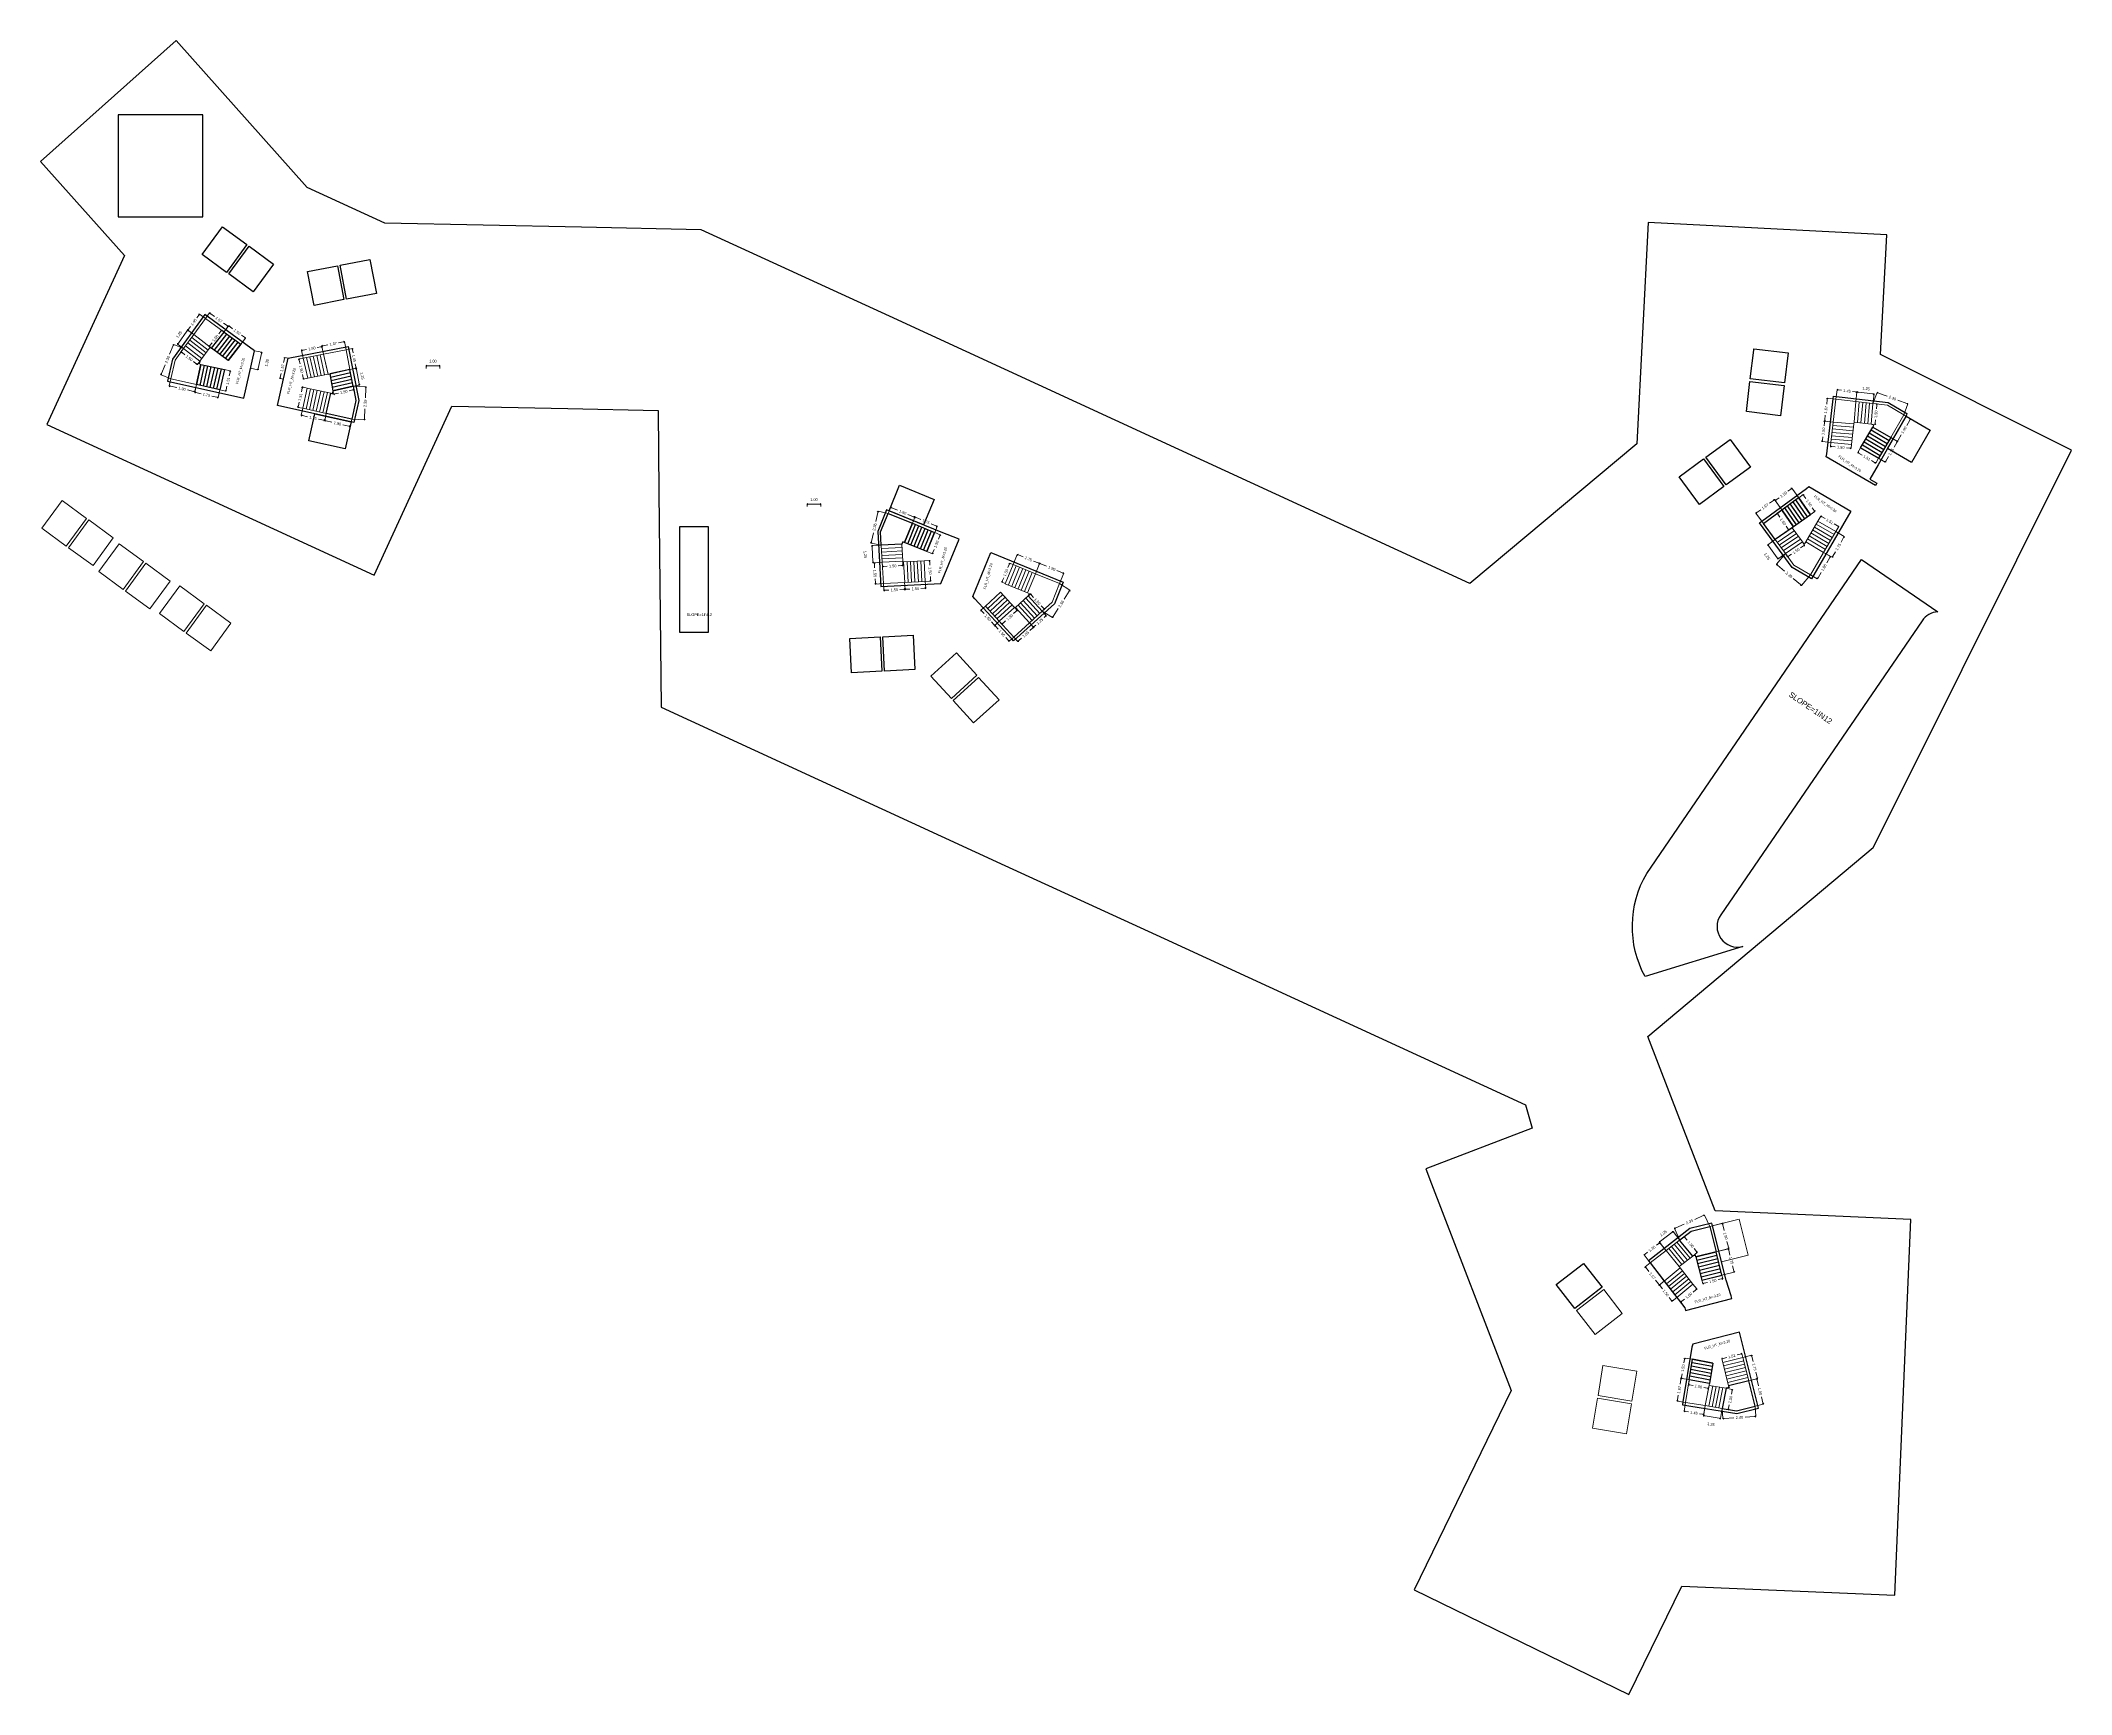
# Model space of a CAD drawing. Header units: metres. Extents: x 0 to 2611, y 0 to 3637.
# Drawn here: x 2291.1 to 2438.5, y 3083.6 to 3203.7 of the extents above; entities that cross this region are included whole.
import ezdxf

# ---------------------------------------------------------------- set-up
doc = ezdxf.new("R2010")
doc.units = ezdxf.units.M
doc.header["$LTSCALE"] = 0.1
doc.linetypes.add('CONTINULUS', pattern=[0])
for name, color, linetype in [('BLK_1_DA_RAMP_1', 7, 'Continuous'), ('BLK_1_FLR_0_BLT_UP_AREA', 14, 'Continuous'), ('BLK_1_FLR_0_EXIT_WIDTH_STAIR', 7, 'Continuous'), ('BLK_1_FLR_0_LIFT_1', 1, 'Continuous'), ('BLK_1_FLR_0_LIFT_10', 1, 'Continuous'), ('BLK_1_FLR_0_LIFT_11', 1, 'Continuous'), ('BLK_1_FLR_0_LIFT_12', 1, 'Continuous'), ('BLK_1_FLR_0_LIFT_13', 1, 'Continuous'), ('BLK_1_FLR_0_LIFT_14', 1, 'Continuous'), ('BLK_1_FLR_0_LIFT_15', 1, 'Continuous'), ('BLK_1_FLR_0_LIFT_16', 1, 'Continuous'), ('BLK_1_FLR_0_LIFT_2', 1, 'Continuous'), ('BLK_1_FLR_0_LIFT_3', 1, 'Continuous'), ('BLK_1_FLR_0_LIFT_4', 1, 'Continuous'), ('BLK_1_FLR_0_LIFT_5', 1, 'Continuous'), ('BLK_1_FLR_0_LIFT_6', 1, 'Continuous'), ('BLK_1_FLR_0_LIFT_7', 1, 'Continuous'), ('BLK_1_FLR_0_LIFT_8', 1, 'Continuous'), ('BLK_1_FLR_0_LIFT_9', 1, 'Continuous'), ('BLK_1_FLR_0_REGULAR_ROOM_1', 38, 'Continuous'), ('BLK_1_FLR_0_STAIR_1', 7, 'Continuous'), ('BLK_1_FLR_0_STAIR_1_FLIGHT_1', 7, 'Continuous'), ('BLK_1_FLR_0_STAIR_1_FLIGHT_3', 7, 'Continuous'), ('BLK_1_FLR_0_STAIR_2', 7, 'Continuous'), ('BLK_1_FLR_0_STAIR_2_FLIGHT_3', 7, 'Continuous'), ('BLK_1_FLR_0_STAIR_2_LANDING_2', 7, 'Continuous'), ('BLK_1_FLR_0_STAIR_3', 7, 'Continuous'), ('BLK_1_FLR_0_STAIR_3_FLIGHT_3', 7, 'Continuous'), ('BLK_1_FLR_0_STAIR_3_LANDING_2', 7, 'Continuous'), ('BLK_1_FLR_0_STAIR_4', 7, 'Continuous'), ('BLK_1_FLR_0_STAIR_4_FLIGHT_3', 7, 'Continuous'), ('BLK_1_FLR_0_STAIR_4_LANDING_2', 7, 'Continuous'), ('BLK_1_FLR_0_STAIR_5', 7, 'Continuous'), ('BLK_1_FLR_0_STAIR_5_FLIGHT_3', 7, 'Continuous'), ('BLK_1_FLR_0_STAIR_5_LANDING_2', 7, 'Continuous'), ('BLK_1_FLR_0_STAIR_6', 7, 'Continuous'), ('BLK_1_FLR_0_STAIR_6_FLIGHT_3', 7, 'Continuous'), ('BLK_1_FLR_0_STAIR_7', 7, 'Continuous'), ('BLK_1_FLR_0_STAIR_7_FLIGHT_3', 7, 'Continuous'), ('BLK_1_FLR_0_STAIR_7_LANDING_2', 7, 'Continuous'), ('BLK_1_FLR_0_STAIR_8', 7, 'Continuous'), ('BLK_1_FLR_0_STAIR_8_FLIGHT_3', 7, 'Continuous'), ('BLK_1_FLR_0_STAIR_8_LANDING_2', 7, 'Continuous'), ('Stairs', 218, 'Continuous')]:
    doc.layers.add(name, color=color, linetype=linetype)
for name, color, linetype, lineweight in [('BLK_1_FLR_0_EXIT_WIDTH_DOOR', 7, 'Continuous', 0), ('BLK_1_FLR_0_LIFT_17', 1, 'Continuous', 0), ('BLK_1_FLR_0_LIFT_18', 1, 'Continuous', 0), ('BLK_1_FLR_0_LIFT_19', 1, 'Continuous', 0), ('BLK_1_FLR_0_LIFT_20', 1, 'Continuous', 0), ('BLK_1_FLR_0_LIFT_21', 1, 'Continuous', 0), ('BLK_1_FLR_0_LIFT_22', 1, 'Continuous', 0), ('BLK_1_FLR_0_LIFT_23', 1, 'Continuous', 0), ('BLK_1_FLR_0_LIFT_24', 1, 'Continuous', 0), ('BLK_1_FLR_0_LIFT_25', 1, 'Continuous', 0), ('BLK_1_FLR_0_LIFT_26', 1, 'Continuous', 0), ('BLK_1_FLR_0_STAIR_1_FLIGHT_2', 7, 'Continuous', 0), ('BLK_1_FLR_0_STAIR_1_LANDING_1', 7, 'Continuous', 0), ('BLK_1_FLR_0_STAIR_1_LANDING_2', 7, 'Continuous', 0), ('BLK_1_FLR_0_STAIR_2_FLIGHT_1', 7, 'Continuous', 0), ('BLK_1_FLR_0_STAIR_2_FLIGHT_2', 7, 'Continuous', 0), ('BLK_1_FLR_0_STAIR_2_LANDING_1', 7, 'Continuous', 0), ('BLK_1_FLR_0_STAIR_3_FLIGHT_1', 7, 'Continuous', 0), ('BLK_1_FLR_0_STAIR_3_FLIGHT_2', 7, 'Continuous', 0), ('BLK_1_FLR_0_STAIR_3_LANDING_1', 7, 'Continuous', 0), ('BLK_1_FLR_0_STAIR_4_FLIGHT_1', 7, 'Continuous', 0), ('BLK_1_FLR_0_STAIR_4_FLIGHT_2', 7, 'Continuous', 0), ('BLK_1_FLR_0_STAIR_4_LANDING_1', 7, 'Continuous', 0), ('BLK_1_FLR_0_STAIR_5_FLIGHT_1', 7, 'Continuous', 0), ('BLK_1_FLR_0_STAIR_5_FLIGHT_2', 7, 'Continuous', 0), ('BLK_1_FLR_0_STAIR_5_LANDING_1', 7, 'Continuous', 0), ('BLK_1_FLR_0_STAIR_6_FLIGHT_1', 7, 'Continuous', 0), ('BLK_1_FLR_0_STAIR_6_FLIGHT_2', 7, 'Continuous', 0), ('BLK_1_FLR_0_STAIR_6_LANDING_1', 7, 'Continuous', 0), ('BLK_1_FLR_0_STAIR_6_LANDING_2', 7, 'Continuous', 0), ('BLK_1_FLR_0_STAIR_7_FLIGHT_1', 7, 'Continuous', 0), ('BLK_1_FLR_0_STAIR_7_FLIGHT_2', 7, 'Continuous', 0), ('BLK_1_FLR_0_STAIR_7_LANDING_1', 7, 'Continuous', 0), ('BLK_1_FLR_0_STAIR_8_FLIGHT_1', 7, 'Continuous', 0), ('BLK_1_FLR_0_STAIR_8_FLIGHT_2', 7, 'Continuous', 0), ('BLK_1_FLR_0_STAIR_8_LANDING_1', 7, 'Continuous', 0), ('PLAN', 7, 'Continuous', 40)]:
    doc.layers.add(name, color=color, linetype=linetype, lineweight=lineweight)
doc.styles.add('Arial', font='arial.ttf', dxfattribs={"height": 0.2})
doc.styles.get("Standard").update_dxf_attribs({"font": 'arial.ttf'})
doc.dimstyles.new('Standard$0', dxfattribs={"dimtxt": 0.2, "dimasz": 0.1, "dimexe": 0, "dimexo": 0, "dimgap": 0.1525, "dimtad": 0, "dimzin": 3, "dimdsep": 46, "dimtxsty": 'Arial', "dimblk": 'OPEN90', "dimcen": 0.09, "dimclrd": 8, "dimclre": 8, "dimclrt": 7, "dimadec": 0, "dimazin": 0, "dimtfac": 1, "dimtofl": 0, "dimtmove": 2, "dimatfit": 2, "dimfxl": 1, "dimtolj": 1, "dimtzin": 0, "dimlwd": 9, "dimlwe": 9, "dimarcsym": 0})

# ---------------------------------------------------------------- blocks, each defined once
blk = doc.blocks.new('_Open90')
at = {"layer": 'PLAN', "color": 0, "lineweight": -2}
for p, q in [((0, 0), (-1, 0)), ((-0.5, 0.5), (0, 0)), ((0, 0), (-0.5, -0.5))]:
    blk.add_line(p, q, dxfattribs=at)
blk = doc.blocks.new('*D27')
at = {"layer": 'BLK_1_FLR_0_STAIR_1_FLIGHT_1', "color": 8, "lineweight": 9, "transparency": 16777216}
for p, q in [((2302.41, 3178.74), (2302.29, 3178.19)), ((2304.12, 3178.36), (2303.99, 3177.8)), ((2302.38, 3178.16), (2302.75, 3178.08)), ((2303.9, 3177.83), (2303.53, 3177.91))]:
    blk.add_line(p, q, dxfattribs=at)
at = {"layer": 'Defpoints', "color": 0, "transparency": 16777216}
for p in [(2302.41, 3178.74, 0), (2304.12, 3178.36, 0), (2302.29, 3178.19)]:
    blk.add_point(p, dxfattribs=at)
at = {"layer": 'BLK_1_FLR_0_STAIR_1_FLIGHT_1', "color": 8, "lineweight": 9, "transparency": 16777216, "xscale": 0.1, "yscale": 0.1, "zscale": 0.1}
for p, rotation in [((2302.29, 3178.19), 167.4334809388972), ((2303.99, 3177.8), 347.4334809388972)]:
    blk.add_blockref('_Open90', p, dxfattribs=dict(at, rotation=rotation))
at = {"layer": 'BLK_1_FLR_0_STAIR_1_FLIGHT_1', "color": 7, "transparency": 16777216, "insert": (2303.14, 3178), "char_height": 0.2, "attachment_point": 5, "rotation": 347.4335, "style": 'Arial'}
blk.add_mtext('\\A1;1.75', dxfattribs=at)
blk = doc.blocks.new('*D28')
at = {"layer": 'BLK_1_FLR_0_STAIR_1_FLIGHT_1', "color": 8, "lineweight": 9, "transparency": 16777216}
for p, q in [((2304.45, 3179.83), (2304.87, 3179.74)), ((2304.12, 3178.36), (2304.54, 3178.26)), ((2304.56, 3178.36), (2304.62, 3178.63)), ((2304.85, 3179.64), (2304.79, 3179.37))]:
    blk.add_line(p, q, dxfattribs=at)
at = {"layer": 'Defpoints', "color": 0, "transparency": 16777216}
for p in [(2304.45, 3179.83, 0), (2304.12, 3178.36, 0), (2304.54, 3178.26)]:
    blk.add_point(p, dxfattribs=at)
at = {"layer": 'BLK_1_FLR_0_STAIR_1_FLIGHT_1', "color": 8, "lineweight": 9, "transparency": 16777216, "xscale": 0.1, "yscale": 0.1, "zscale": 0.1}
for p, rotation in [((2304.87, 3179.74), 77.43348093893069), ((2304.54, 3178.26), 257.4334809389307)]:
    blk.add_blockref('_Open90', p, dxfattribs=dict(at, rotation=rotation))
at = {"layer": 'BLK_1_FLR_0_STAIR_1_FLIGHT_1', "color": 7, "transparency": 16777216, "insert": (2304.71, 3179), "char_height": 0.2, "attachment_point": 5, "rotation": 77.4335, "style": 'Arial'}
blk.add_mtext('\\A1;1.51', dxfattribs=at)
blk = doc.blocks.new('*D29')
at = {"layer": 'BLK_1_FLR_0_STAIR_1_FLIGHT_2', "color": 8, "lineweight": 9, "transparency": 16777216}
for p, q in [((2302.22, 3182.37), (2301.78, 3182.69)), ((2301.48, 3181.36), (2301.04, 3181.68)), ((2301.72, 3182.61), (2301.1, 3181.76))]:
    blk.add_line(p, q, dxfattribs=at)
at = {"layer": 'Defpoints', "color": 0, "transparency": 16777216}
for p in [(2301.04, 3181.68), (2301.48, 3181.36, 0), (2302.22, 3182.37, 0)]:
    blk.add_point(p, dxfattribs=at)
at = {"layer": 'BLK_1_FLR_0_STAIR_1_FLIGHT_2', "color": 8, "lineweight": 9, "transparency": 16777216, "xscale": 0.1, "yscale": 0.1, "zscale": 0.1}
for p, rotation in [((2301.78, 3182.69), 53.83986176624695), ((2301.04, 3181.68), 233.839861766247)]:
    blk.add_blockref('_Open90', p, dxfattribs=dict(at, rotation=rotation))
at = {"layer": 'BLK_1_FLR_0_STAIR_1_FLIGHT_2', "color": 7, "transparency": 16777216, "insert": (2301.14, 3182.38), "char_height": 0.2, "attachment_point": 5, "rotation": 53.8399, "style": 'Arial'}
blk.add_mtext('\\A1;1.25', dxfattribs=at)
blk = doc.blocks.new('*D30')
at = {"layer": 'BLK_1_FLR_0_STAIR_1_FLIGHT_2', "color": 8, "lineweight": 9, "transparency": 16777216}
for p, q in [((2301.48, 3181.36), (2301.29, 3181.12)), ((2301.37, 3181.06), (2301.57, 3180.91)), ((2302.4, 3180.26), (2302.21, 3180.41)), ((2302.67, 3180.44), (2302.48, 3180.2))]:
    blk.add_line(p, q, dxfattribs=at)
at = {"layer": 'Defpoints', "color": 0, "transparency": 16777216}
for p in [(2301.48, 3181.36, 0), (2301.29, 3181.12), (2302.67, 3180.44, 0)]:
    blk.add_point(p, dxfattribs=at)
at = {"layer": 'BLK_1_FLR_0_STAIR_1_FLIGHT_2', "color": 8, "lineweight": 9, "transparency": 16777216, "xscale": 0.1, "yscale": 0.1, "zscale": 0.1}
for p, rotation in [((2301.29, 3181.12), 142.1209334494581), ((2302.48, 3180.2), 322.1209334494582)]:
    blk.add_blockref('_Open90', p, dxfattribs=dict(at, rotation=rotation))
at = {"layer": 'BLK_1_FLR_0_STAIR_1_FLIGHT_2', "color": 7, "transparency": 16777216, "insert": (2301.89, 3180.66), "char_height": 0.2, "attachment_point": 5, "rotation": 322.1209, "style": 'Arial'}
blk.add_mtext('\\A1;1.50', dxfattribs=at)
blk = doc.blocks.new('*D31')
at = {"layer": 'BLK_1_FLR_0_STAIR_1_FLIGHT_3', "color": 8, "lineweight": 9, "transparency": 16777216}
for p, q in [((2304.43, 3182.56), (2304.25, 3182.69)), ((2303.5, 3181.37), (2303.33, 3181.51)), ((2303.39, 3181.59), (2303.55, 3181.78)), ((2304.19, 3182.61), (2304.04, 3182.42))]:
    blk.add_line(p, q, dxfattribs=at)
at = {"layer": 'Defpoints', "color": 0, "transparency": 16777216}
for p in [(2303.33, 3181.51), (2303.5, 3181.37, 0), (2304.43, 3182.56, 0)]:
    blk.add_point(p, dxfattribs=at)
at = {"layer": 'BLK_1_FLR_0_STAIR_1_FLIGHT_3', "color": 8, "lineweight": 9, "transparency": 16777216, "xscale": 0.1, "yscale": 0.1, "zscale": 0.1}
for p, rotation in [((2304.25, 3182.69), 52.12093344952676), ((2303.33, 3181.51), 232.1209334495268)]:
    blk.add_blockref('_Open90', p, dxfattribs=dict(at, rotation=rotation))
at = {"layer": 'BLK_1_FLR_0_STAIR_1_FLIGHT_3', "color": 7, "transparency": 16777216, "insert": (2303.79, 3182.1), "char_height": 0.2, "attachment_point": 5, "rotation": 52.1209, "style": 'Arial'}
blk.add_mtext('\\A1;1.50', dxfattribs=at)
blk = doc.blocks.new('*D32')
at = {"layer": 'BLK_1_FLR_0_STAIR_1_FLIGHT_3', "color": 8, "lineweight": 9, "transparency": 16777216}
for p, q in [((2304.43, 3182.56), (2304.75, 3183.01)), ((2304.83, 3182.95), (2305.03, 3182.8)), ((2305.64, 3181.67), (2305.97, 3182.12)), ((2305.89, 3182.18), (2305.69, 3182.33))]:
    blk.add_line(p, q, dxfattribs=at)
at = {"layer": 'Defpoints', "color": 0, "transparency": 16777216}
for p in [(2304.75, 3183.01), (2304.43, 3182.56, 0), (2305.64, 3181.67, 0)]:
    blk.add_point(p, dxfattribs=at)
at = {"layer": 'BLK_1_FLR_0_STAIR_1_FLIGHT_3', "color": 8, "lineweight": 9, "transparency": 16777216, "xscale": 0.1, "yscale": 0.1, "zscale": 0.1}
for p, rotation in [((2304.75, 3183.01), 143.8989487530033), ((2305.97, 3182.12), 323.8989487530033)]:
    blk.add_blockref('_Open90', p, dxfattribs=dict(at, rotation=rotation))
at = {"layer": 'BLK_1_FLR_0_STAIR_1_FLIGHT_3', "color": 7, "transparency": 16777216, "insert": (2305.36, 3182.57), "char_height": 0.2, "attachment_point": 5, "rotation": 323.8989, "style": 'Arial'}
blk.add_mtext('\\A1;1.50', dxfattribs=at)
blk = doc.blocks.new('*D33')
at = {"layer": 'BLK_1_FLR_0_STAIR_1_LANDING_1', "color": 8, "lineweight": 9, "transparency": 16777216}
for p, q in [((2300.56, 3179.15), (2300.44, 3178.64)), ((2300.54, 3178.62), (2300.98, 3178.52)), ((2302.2, 3178.25), (2301.76, 3178.35)), ((2302.41, 3178.74), (2302.3, 3178.23))]:
    blk.add_line(p, q, dxfattribs=at)
at = {"layer": 'Defpoints', "color": 0, "transparency": 16777216}
for p in [(2300.44, 3178.64), (2300.56, 3179.15, 0), (2302.41, 3178.74, 0)]:
    blk.add_point(p, dxfattribs=at)
at = {"layer": 'BLK_1_FLR_0_STAIR_1_LANDING_1', "color": 8, "lineweight": 9, "transparency": 16777216, "xscale": 0.1, "yscale": 0.1, "zscale": 0.1}
for p, rotation in [((2300.44, 3178.64), 167.433480938909), ((2302.3, 3178.23), 347.4334809389093)]:
    blk.add_blockref('_Open90', p, dxfattribs=dict(at, rotation=rotation))
at = {"layer": 'BLK_1_FLR_0_STAIR_1_LANDING_1', "color": 7, "transparency": 16777216, "insert": (2301.37, 3178.44), "char_height": 0.2, "attachment_point": 5, "rotation": 347.4335, "style": 'Arial'}
blk.add_mtext('\\A1;1.90', dxfattribs=at)
blk = doc.blocks.new('*D34')
at = {"layer": 'BLK_1_FLR_0_STAIR_1_LANDING_1', "color": 8, "lineweight": 9, "transparency": 16777216}
for p, q in [((2300.72, 3181.57), (2300.46, 3180.94)), ((2301.48, 3181.36), (2300.76, 3181.66)), ((2299.87, 3179.55), (2300.14, 3180.18)), ((2300.56, 3179.15), (2299.84, 3179.45))]:
    blk.add_line(p, q, dxfattribs=at)
at = {"layer": 'Defpoints', "color": 0, "transparency": 16777216}
for p in [(2300.76, 3181.66), (2301.48, 3181.36), (2300.56, 3179.15, 0)]:
    blk.add_point(p, dxfattribs=at)
at = {"layer": 'BLK_1_FLR_0_STAIR_1_LANDING_1', "color": 8, "lineweight": 9, "transparency": 16777216, "xscale": 0.1, "yscale": 0.1, "zscale": 0.1}
for p, rotation in [((2300.76, 3181.66), 67.30747898024772), ((2299.84, 3179.45), 247.3074789802477)]:
    blk.add_blockref('_Open90', p, dxfattribs=dict(at, rotation=rotation))
at = {"layer": 'BLK_1_FLR_0_STAIR_1_LANDING_1', "color": 7, "transparency": 16777216, "insert": (2300.3, 3180.56), "char_height": 0.2, "attachment_point": 5, "rotation": 67.3075, "style": 'Arial'}
blk.add_mtext('\\A1;2.39', dxfattribs=at)
blk = doc.blocks.new('*D35')
at = {"layer": 'BLK_1_FLR_0_STAIR_1_LANDING_2', "color": 8, "lineweight": 9, "transparency": 16777216}
for p, q in [((2302.22, 3182.37), (2301.78, 3182.69)), ((2301.84, 3182.77), (2301.97, 3182.95)), ((2302.58, 3183.78), (2302.45, 3183.6)), ((2303.08, 3183.54), (2302.64, 3183.86))]:
    blk.add_line(p, q, dxfattribs=at)
at = {"layer": 'Defpoints', "color": 0, "transparency": 16777216}
for p in [(2301.78, 3182.69), (2303.08, 3183.54, 0), (2302.22, 3182.37, 0)]:
    blk.add_point(p, dxfattribs=at)
at = {"layer": 'BLK_1_FLR_0_STAIR_1_LANDING_2', "color": 8, "lineweight": 9, "transparency": 16777216, "xscale": 0.1, "yscale": 0.1, "zscale": 0.1}
for p, rotation in [((2301.78, 3182.69), 233.9311072867504), ((2302.64, 3183.86), 53.93110728675043)]:
    blk.add_blockref('_Open90', p, dxfattribs=dict(at, rotation=rotation))
at = {"layer": 'BLK_1_FLR_0_STAIR_1_LANDING_2', "color": 7, "transparency": 16777216, "insert": (2302.21, 3183.27), "char_height": 0.2, "attachment_point": 5, "rotation": 53.9311, "style": 'Arial'}
blk.add_mtext('\\A1;1.45', dxfattribs=at)
blk = doc.blocks.new('*D36')
at = {"layer": 'BLK_1_FLR_0_STAIR_1_LANDING_2', "color": 8, "lineweight": 9, "transparency": 16777216}
for p, q in [((2303.08, 3183.54), (2303.36, 3183.94)), ((2303.45, 3183.88), (2303.72, 3183.69)), ((2304.64, 3183.02), (2304.37, 3183.21)), ((2304.43, 3182.56), (2304.72, 3182.96))]:
    blk.add_line(p, q, dxfattribs=at)
at = {"layer": 'Defpoints', "color": 0, "transparency": 16777216}
for p in [(2303.08, 3183.54, 0), (2303.36, 3183.94), (2304.43, 3182.56, 0)]:
    blk.add_point(p, dxfattribs=at)
at = {"layer": 'BLK_1_FLR_0_STAIR_1_LANDING_2', "color": 8, "lineweight": 9, "transparency": 16777216, "xscale": 0.1, "yscale": 0.1, "zscale": 0.1}
for p, rotation in [((2303.36, 3183.94), 143.8989487529961), ((2304.72, 3182.96), 323.8989487529961)]:
    blk.add_blockref('_Open90', p, dxfattribs=dict(at, rotation=rotation))
at = {"layer": 'BLK_1_FLR_0_STAIR_1_LANDING_2', "color": 7, "transparency": 16777216, "insert": (2304.04, 3183.45), "char_height": 0.2, "attachment_point": 5, "rotation": 323.8989, "style": 'Arial'}
blk.add_mtext('\\A1;1.67', dxfattribs=at)
blk = doc.blocks.new('*D37')
at = {"layer": 'BLK_1_FLR_0_STAIR_2_FLIGHT_2', "color": 8, "lineweight": 9, "transparency": 16777216}
for p, q in [((2310.16, 3180.67), (2310.05, 3181.22)), ((2310.15, 3181.24), (2310.39, 3181.29)), ((2311.43, 3181.49), (2311.18, 3181.44)), ((2311.63, 3180.95), (2311.52, 3181.5))]:
    blk.add_line(p, q, dxfattribs=at)
at = {"layer": 'Defpoints', "color": 0, "transparency": 16777216}
for p in [(2310.05, 3181.22), (2310.16, 3180.67, 0), (2311.63, 3180.95, 0)]:
    blk.add_point(p, dxfattribs=at)
at = {"layer": 'BLK_1_FLR_0_STAIR_2_FLIGHT_2', "color": 8, "lineweight": 9, "transparency": 16777216, "xscale": 0.1, "yscale": 0.1, "zscale": 0.1}
for p, rotation in [((2310.05, 3181.22), 190.9680131247863), ((2311.52, 3181.5), 10.96801312478629)]:
    blk.add_blockref('_Open90', p, dxfattribs=dict(at, rotation=rotation))
at = {"layer": 'BLK_1_FLR_0_STAIR_2_FLIGHT_2', "color": 7, "transparency": 16777216, "insert": (2310.79, 3181.36), "char_height": 0.2, "attachment_point": 5, "rotation": 10.968, "style": 'Arial'}
blk.add_mtext('\\A1;1.50', dxfattribs=at)
blk = doc.blocks.new('*D38')
at = {"layer": 'BLK_1_FLR_0_STAIR_2_FLIGHT_2', "color": 8, "lineweight": 9, "transparency": 16777216}
for p, q in [((2310.16, 3180.67), (2309.85, 3180.6)), ((2309.88, 3180.5), (2309.93, 3180.26)), ((2310.16, 3179.23), (2310.11, 3179.47)), ((2310.49, 3179.2), (2310.19, 3179.13))]:
    blk.add_line(p, q, dxfattribs=at)
at = {"layer": 'Defpoints', "color": 0, "transparency": 16777216}
for p in [(2310.16, 3180.67, 0), (2310.19, 3179.13), (2310.49, 3179.2, 0)]:
    blk.add_point(p, dxfattribs=at)
at = {"layer": 'BLK_1_FLR_0_STAIR_2_FLIGHT_2', "color": 8, "lineweight": 9, "transparency": 16777216, "xscale": 0.1, "yscale": 0.1, "zscale": 0.1}
for p, rotation in [((2309.85, 3180.6), 102.7460284282462), ((2310.19, 3179.13), 282.7460284282462)]:
    blk.add_blockref('_Open90', p, dxfattribs=dict(at, rotation=rotation))
at = {"layer": 'BLK_1_FLR_0_STAIR_2_FLIGHT_2', "color": 7, "transparency": 16777216, "insert": (2310.02, 3179.87), "char_height": 0.2, "attachment_point": 5, "rotation": 282.746, "style": 'Arial'}
blk.add_mtext('\\A1;1.50', dxfattribs=at)
blk = doc.blocks.new('*D39')
at = {"layer": 'BLK_1_FLR_0_STAIR_2_FLIGHT_1', "color": 8, "lineweight": 9, "transparency": 16777216}
for p, q in [((2310.13, 3177.02), (2310.02, 3176.51)), ((2310.11, 3176.49), (2310.48, 3176.41)), ((2311.63, 3176.16), (2311.27, 3176.24)), ((2311.84, 3176.65), (2311.73, 3176.14))]:
    blk.add_line(p, q, dxfattribs=at)
at = {"layer": 'Defpoints', "color": 0, "transparency": 16777216}
for p in [(2310.13, 3177.02, 0), (2310.02, 3176.51), (2311.84, 3176.65, 0)]:
    blk.add_point(p, dxfattribs=at)
at = {"layer": 'BLK_1_FLR_0_STAIR_2_FLIGHT_1', "color": 8, "lineweight": 9, "transparency": 16777216, "xscale": 0.1, "yscale": 0.1, "zscale": 0.1}
for p, rotation in [((2310.02, 3176.51), 167.7395222951251), ((2311.73, 3176.14), 347.7395222951253)]:
    blk.add_blockref('_Open90', p, dxfattribs=dict(at, rotation=rotation))
at = {"layer": 'BLK_1_FLR_0_STAIR_2_FLIGHT_1', "color": 7, "transparency": 16777216, "insert": (2310.87, 3176.32), "char_height": 0.2, "attachment_point": 5, "rotation": 347.7395, "style": 'Arial'}
blk.add_mtext('\\A1;1.75', dxfattribs=at)
blk = doc.blocks.new('*D40')
at = {"layer": 'BLK_1_FLR_0_STAIR_2_FLIGHT_1', "color": 8, "lineweight": 9, "transparency": 16777216}
for p, q in [((2310.09, 3178.47), (2310.03, 3178.21)), ((2310.46, 3178.49), (2310.11, 3178.57)), ((2310.13, 3177.02), (2309.78, 3177.09)), ((2309.81, 3177.19), (2309.86, 3177.46))]:
    blk.add_line(p, q, dxfattribs=at)
at = {"layer": 'Defpoints', "color": 0, "transparency": 16777216}
for p in [(2310.46, 3178.49, 0), (2309.78, 3177.09), (2310.13, 3177.02, 0)]:
    blk.add_point(p, dxfattribs=at)
at = {"layer": 'BLK_1_FLR_0_STAIR_2_FLIGHT_1', "color": 8, "lineweight": 9, "transparency": 16777216, "xscale": 0.1, "yscale": 0.1, "zscale": 0.1}
for p, rotation in [((2310.11, 3178.57), 77.43348093889705), ((2309.78, 3177.09), 257.433480938897)]:
    blk.add_blockref('_Open90', p, dxfattribs=dict(at, rotation=rotation))
at = {"layer": 'BLK_1_FLR_0_STAIR_2_FLIGHT_1', "color": 7, "transparency": 16777216, "insert": (2309.95, 3177.83), "char_height": 0.2, "attachment_point": 5, "rotation": 77.4335, "style": 'Arial'}
blk.add_mtext('\\A1;1.51', dxfattribs=at)
blk = doc.blocks.new('*D41')
at = {"layer": 'BLK_1_FLR_0_STAIR_2_LANDING_2', "color": 8, "lineweight": 9, "transparency": 16777216}
for p, q in [((2311.83, 3176.64), (2311.72, 3176.13)), ((2311.82, 3176.1), (2312.25, 3176.01)), ((2313.47, 3175.73), (2313.04, 3175.83)), ((2313.69, 3176.22), (2313.57, 3175.71))]:
    blk.add_line(p, q, dxfattribs=at)
at = {"layer": 'Defpoints', "color": 0, "transparency": 16777216}
for p in [(2311.72, 3176.13), (2311.83, 3176.64, 0), (2313.69, 3176.22, 0)]:
    blk.add_point(p, dxfattribs=at)
at = {"layer": 'BLK_1_FLR_0_STAIR_2_LANDING_2', "color": 8, "lineweight": 9, "transparency": 16777216, "xscale": 0.1, "yscale": 0.1, "zscale": 0.1}
for p, rotation in [((2311.72, 3176.13), 167.433480938915), ((2313.57, 3175.71), 347.433480938915)]:
    blk.add_blockref('_Open90', p, dxfattribs=dict(at, rotation=rotation))
at = {"layer": 'BLK_1_FLR_0_STAIR_2_LANDING_2', "color": 7, "transparency": 16777216, "insert": (2312.65, 3175.92), "char_height": 0.2, "attachment_point": 5, "rotation": 347.4335, "style": 'Arial'}
blk.add_mtext('\\A1;1.90', dxfattribs=at)
blk = doc.blocks.new('*D42')
at = {"layer": 'BLK_1_FLR_0_STAIR_2_LANDING_2', "color": 8, "lineweight": 9, "transparency": 16777216}
for p, q in [((2313.79, 3178.62), (2314.71, 3178.58)), ((2314.71, 3178.48), (2314.68, 3177.79)), ((2314.61, 3176.29), (2314.64, 3176.97)), ((2313.69, 3176.22), (2314.61, 3176.19))]:
    blk.add_line(p, q, dxfattribs=at)
at = {"layer": 'Defpoints', "color": 0, "transparency": 16777216}
for p in [(2313.79, 3178.62, 0), (2314.71, 3178.58), (2313.69, 3176.22, 0)]:
    blk.add_point(p, dxfattribs=at)
at = {"layer": 'BLK_1_FLR_0_STAIR_2_LANDING_2', "color": 8, "lineweight": 9, "transparency": 16777216, "xscale": 0.1, "yscale": 0.1, "zscale": 0.1}
for p, rotation in [((2314.71, 3178.58), 87.55948289759444), ((2314.61, 3176.19), 267.5594828975944)]:
    blk.add_blockref('_Open90', p, dxfattribs=dict(at, rotation=rotation))
at = {"layer": 'BLK_1_FLR_0_STAIR_2_LANDING_2', "color": 7, "transparency": 16777216, "insert": (2314.66, 3177.38), "char_height": 0.2, "attachment_point": 5, "rotation": 87.5595, "style": 'Arial'}
blk.add_mtext('\\A1;2.39', dxfattribs=at)
blk = doc.blocks.new('*D43')
at = {"layer": 'BLK_1_FLR_0_STAIR_2_FLIGHT_3', "color": 8, "lineweight": 9, "transparency": 16777216}
for p, q in [((2313.55, 3179.84), (2314, 3179.93)), ((2314.02, 3179.83), (2314.22, 3178.8)), ((2313.79, 3178.62), (2314.24, 3178.71))]:
    blk.add_line(p, q, dxfattribs=at)
at = {"layer": 'Defpoints', "color": 0, "transparency": 16777216}
for p in [(2313.55, 3179.84, 0), (2313.79, 3178.62, 0), (2314.24, 3178.71)]:
    blk.add_point(p, dxfattribs=at)
at = {"layer": 'BLK_1_FLR_0_STAIR_2_FLIGHT_3', "color": 8, "lineweight": 9, "transparency": 16777216, "xscale": 0.1, "yscale": 0.1, "zscale": 0.1}
for p, rotation in [((2314, 3179.93), 101.0271001115282), ((2314.24, 3178.71), 281.0271001115282)]:
    blk.add_blockref('_Open90', p, dxfattribs=dict(at, rotation=rotation))
at = {"layer": 'BLK_1_FLR_0_STAIR_2_FLIGHT_3', "color": 7, "transparency": 16777216, "insert": (2314.45, 3179.38), "char_height": 0.2, "attachment_point": 5, "rotation": 281.0271, "style": 'Arial'}
blk.add_mtext('\\A1;1.25', dxfattribs=at)
blk = doc.blocks.new('*D44')
at = {"layer": 'BLK_1_FLR_0_STAIR_2_FLIGHT_3', "color": 8, "lineweight": 9, "transparency": 16777216}
for p, q in [((2312.32, 3178.29), (2312.38, 3178.04)), ((2313.75, 3178.35), (2313.5, 3178.29)), ((2313.79, 3178.62), (2313.84, 3178.37)), ((2312.48, 3178.06), (2312.72, 3178.12))]:
    blk.add_line(p, q, dxfattribs=at)
at = {"layer": 'Defpoints', "color": 0, "transparency": 16777216}
for p in [(2312.32, 3178.29, 0), (2313.79, 3178.62, 0), (2312.38, 3178.04)]:
    blk.add_point(p, dxfattribs=at)
at = {"layer": 'BLK_1_FLR_0_STAIR_2_FLIGHT_3', "color": 8, "lineweight": 9, "transparency": 16777216, "xscale": 0.1, "yscale": 0.1, "zscale": 0.1}
for p, rotation in [((2313.84, 3178.37), 12.74602842834093), ((2312.38, 3178.04), 192.7460284283409)]:
    blk.add_blockref('_Open90', p, dxfattribs=dict(at, rotation=rotation))
at = {"layer": 'BLK_1_FLR_0_STAIR_2_FLIGHT_3', "color": 7, "transparency": 16777216, "insert": (2313.11, 3178.21), "char_height": 0.2, "attachment_point": 5, "rotation": 12.746, "style": 'Arial'}
blk.add_mtext('\\A1;1.50', dxfattribs=at)
blk = doc.blocks.new('*D45')
at = {"layer": 'BLK_1_FLR_0_STAIR_2_LANDING_1', "color": 8, "lineweight": 9, "transparency": 16777216}
for p, q in [((2311.63, 3180.95), (2311.52, 3181.54)), ((2311.61, 3181.56), (2311.94, 3181.63)), ((2313.06, 3181.84), (2312.73, 3181.78)), ((2313.27, 3181.27), (2313.16, 3181.86))]:
    blk.add_line(p, q, dxfattribs=at)
at = {"layer": 'Defpoints', "color": 0, "transparency": 16777216}
for p in [(2311.52, 3181.54), (2313.27, 3181.27, 0), (2311.63, 3180.95, 0)]:
    blk.add_point(p, dxfattribs=at)
at = {"layer": 'BLK_1_FLR_0_STAIR_2_LANDING_1', "color": 8, "lineweight": 9, "transparency": 16777216, "xscale": 0.1, "yscale": 0.1, "zscale": 0.1}
for p, rotation in [((2311.52, 3181.54), 190.9646442023244), ((2313.16, 3181.86), 10.96464420232433)]:
    blk.add_blockref('_Open90', p, dxfattribs=dict(at, rotation=rotation))
at = {"layer": 'BLK_1_FLR_0_STAIR_2_LANDING_1', "color": 7, "transparency": 16777216, "insert": (2312.34, 3181.7), "char_height": 0.2, "attachment_point": 5, "rotation": 10.9646, "style": 'Arial'}
blk.add_mtext('\\A1;1.67', dxfattribs=at)
blk = doc.blocks.new('*D46')
at = {"layer": 'BLK_1_FLR_0_STAIR_2_LANDING_1', "color": 8, "lineweight": 9, "transparency": 16777216}
for p, q in [((2313.27, 3181.27), (2313.72, 3181.36)), ((2313.74, 3181.26), (2313.78, 3181.04)), ((2313.55, 3179.84), (2314, 3179.93)), ((2313.98, 3180.03), (2313.94, 3180.25))]:
    blk.add_line(p, q, dxfattribs=at)
at = {"layer": 'Defpoints', "color": 0, "transparency": 16777216}
for p in [(2313.27, 3181.27, 0), (2313.55, 3179.84, 0), (2314, 3179.93)]:
    blk.add_point(p, dxfattribs=at)
at = {"layer": 'BLK_1_FLR_0_STAIR_2_LANDING_1', "color": 8, "lineweight": 9, "transparency": 16777216, "xscale": 0.1, "yscale": 0.1, "zscale": 0.1}
for p, rotation in [((2313.72, 3181.36), 100.9363162475854), ((2314, 3179.93), 280.9363162475854)]:
    blk.add_blockref('_Open90', p, dxfattribs=dict(at, rotation=rotation))
at = {"layer": 'BLK_1_FLR_0_STAIR_2_LANDING_1', "color": 7, "transparency": 16777216, "insert": (2313.86, 3180.64), "char_height": 0.2, "attachment_point": 5, "rotation": 280.9363, "style": 'Arial'}
blk.add_mtext('\\A1;1.45', dxfattribs=at)
blk = doc.blocks.new('*D47')
at = {"layer": 'BLK_1_FLR_0_STAIR_3_FLIGHT_1', "color": 8, "lineweight": 9, "transparency": 16777216}
for p, q in [((2353.82, 3164.37), (2353.85, 3163.88)), ((2353.95, 3163.88), (2354.19, 3163.9)), ((2355.25, 3163.95), (2355, 3163.94)), ((2355.32, 3164.45), (2355.35, 3163.96))]:
    blk.add_line(p, q, dxfattribs=at)
at = {"layer": 'Defpoints', "color": 0, "transparency": 16777216}
for p in [(2353.82, 3164.37, 0), (2353.85, 3163.88), (2355.32, 3164.45, 0)]:
    blk.add_point(p, dxfattribs=at)
at = {"layer": 'BLK_1_FLR_0_STAIR_3_FLIGHT_1', "color": 8, "lineweight": 9, "transparency": 16777216, "xscale": 0.1, "yscale": 0.1, "zscale": 0.1}
for p, rotation in [((2353.85, 3163.88), 183.0264746994951), ((2355.35, 3163.96), 3.026474699495147)]:
    blk.add_blockref('_Open90', p, dxfattribs=dict(at, rotation=rotation))
at = {"layer": 'BLK_1_FLR_0_STAIR_3_FLIGHT_1', "color": 7, "transparency": 16777216, "insert": (2354.6, 3163.92), "char_height": 0.2, "attachment_point": 5, "rotation": 3.0265, "style": 'Arial'}
blk.add_mtext('\\A1;1.50', dxfattribs=at)
blk = doc.blocks.new('*D48')
at = {"layer": 'BLK_1_FLR_0_STAIR_3_FLIGHT_1', "color": 8, "lineweight": 9, "transparency": 16777216}
for p, q in [((2355.24, 3165.95), (2355.63, 3165.97)), ((2355.64, 3165.87), (2355.65, 3165.62)), ((2355.32, 3164.45), (2355.71, 3164.47)), ((2355.7, 3164.57), (2355.69, 3164.82))]:
    blk.add_line(p, q, dxfattribs=at)
at = {"layer": 'Defpoints', "color": 0, "transparency": 16777216}
for p in [(2355.24, 3165.95, 0), (2355.32, 3164.45, 0), (2355.71, 3164.47)]:
    blk.add_point(p, dxfattribs=at)
at = {"layer": 'BLK_1_FLR_0_STAIR_3_FLIGHT_1', "color": 8, "lineweight": 9, "transparency": 16777216, "xscale": 0.1, "yscale": 0.1, "zscale": 0.1}
for p, rotation in [((2355.63, 3165.97), 93.02647469949603), ((2355.71, 3164.47), 273.026474699496)]:
    blk.add_blockref('_Open90', p, dxfattribs=dict(at, rotation=rotation))
at = {"layer": 'BLK_1_FLR_0_STAIR_3_FLIGHT_1', "color": 7, "transparency": 16777216, "insert": (2355.67, 3165.22), "char_height": 0.2, "attachment_point": 5, "rotation": 273.0265, "style": 'Arial'}
blk.add_mtext('\\A1;1.50', dxfattribs=at)
blk = doc.blocks.new('*D49')
at = {"layer": 'BLK_1_FLR_0_STAIR_3_FLIGHT_2', "color": 8, "lineweight": 9, "transparency": 16777216}
for p, q in [((2352.12, 3167.09), (2351.46, 3167.05)), ((2351.47, 3166.95), (2351.52, 3165.9)), ((2352.19, 3165.84), (2351.53, 3165.8))]:
    blk.add_line(p, q, dxfattribs=at)
at = {"layer": 'Defpoints', "color": 0, "transparency": 16777216}
for p in [(2352.12, 3167.09, 0), (2351.53, 3165.8), (2352.19, 3165.84, 0)]:
    blk.add_point(p, dxfattribs=at)
at = {"layer": 'BLK_1_FLR_0_STAIR_3_FLIGHT_2', "color": 8, "lineweight": 9, "transparency": 16777216, "xscale": 0.1, "yscale": 0.1, "zscale": 0.1}
for p, rotation in [((2351.46, 3167.05), 93.02647469935889), ((2351.53, 3165.8), 273.0264746993589)]:
    blk.add_blockref('_Open90', p, dxfattribs=dict(at, rotation=rotation))
at = {"layer": 'BLK_1_FLR_0_STAIR_3_FLIGHT_2', "color": 7, "transparency": 16777216, "insert": (2350.96, 3166.4), "char_height": 0.2, "attachment_point": 5, "rotation": 273.0265, "style": 'Arial'}
blk.add_mtext('\\A1;1.25', dxfattribs=at)
blk = doc.blocks.new('*D50')
at = {"layer": 'BLK_1_FLR_0_STAIR_3_FLIGHT_2', "color": 8, "lineweight": 9, "transparency": 16777216}
for p, q in [((2352.19, 3165.84), (2352.21, 3165.53)), ((2352.31, 3165.54), (2352.55, 3165.55)), ((2353.6, 3165.61), (2353.36, 3165.59)), ((2353.69, 3165.92), (2353.7, 3165.61))]:
    blk.add_line(p, q, dxfattribs=at)
at = {"layer": 'Defpoints', "color": 0, "transparency": 16777216}
for p in [(2352.19, 3165.84, 0), (2352.21, 3165.53), (2353.69, 3165.92, 0)]:
    blk.add_point(p, dxfattribs=at)
at = {"layer": 'BLK_1_FLR_0_STAIR_3_FLIGHT_2', "color": 8, "lineweight": 9, "transparency": 16777216, "xscale": 0.1, "yscale": 0.1, "zscale": 0.1}
for p, rotation in [((2352.21, 3165.53), 183.0264746994787), ((2353.7, 3165.61), 3.026474699478685)]:
    blk.add_blockref('_Open90', p, dxfattribs=dict(at, rotation=rotation))
at = {"layer": 'BLK_1_FLR_0_STAIR_3_FLIGHT_2', "color": 7, "transparency": 16777216, "insert": (2352.95, 3165.57), "char_height": 0.2, "attachment_point": 5, "rotation": 3.0265, "style": 'Arial'}
blk.add_mtext('\\A1;1.50', dxfattribs=at)
blk = doc.blocks.new('*D51')
at = {"layer": 'BLK_1_FLR_0_STAIR_3_FLIGHT_3', "color": 8, "lineweight": 9, "transparency": 16777216}
for p, q in [((2354.38, 3168.67), (2354.56, 3169.12)), ((2354.65, 3169.08), (2355, 3168.94)), ((2356.09, 3168.49), (2355.74, 3168.63)), ((2356, 3168.01), (2356.18, 3168.45))]:
    blk.add_line(p, q, dxfattribs=at)
at = {"layer": 'Defpoints', "color": 0, "transparency": 16777216}
for p in [(2354.38, 3168.67, 0), (2354.56, 3169.12), (2356, 3168.01, 0)]:
    blk.add_point(p, dxfattribs=at)
at = {"layer": 'BLK_1_FLR_0_STAIR_3_FLIGHT_3', "color": 8, "lineweight": 9, "transparency": 16777216, "xscale": 0.1, "yscale": 0.1, "zscale": 0.1}
for p, rotation in [((2354.56, 3169.12), 157.7139272101451), ((2356.18, 3168.45), 337.7139272101451)]:
    blk.add_blockref('_Open90', p, dxfattribs=dict(at, rotation=rotation))
at = {"layer": 'BLK_1_FLR_0_STAIR_3_FLIGHT_3', "color": 7, "transparency": 16777216, "insert": (2355.37, 3168.78), "char_height": 0.2, "attachment_point": 5, "rotation": 337.7139, "style": 'Arial'}
blk.add_mtext('\\A1;1.75', dxfattribs=at)
blk = doc.blocks.new('*D52')
at = {"layer": 'BLK_1_FLR_0_STAIR_3_FLIGHT_3', "color": 8, "lineweight": 9, "transparency": 16777216}
for p, q in [((2356, 3168.01), (2356.41, 3167.84)), ((2355.43, 3166.62), (2355.84, 3166.45)), ((2355.87, 3166.55), (2355.97, 3166.78)), ((2356.37, 3167.75), (2356.27, 3167.52))]:
    blk.add_line(p, q, dxfattribs=at)
at = {"layer": 'Defpoints', "color": 0, "transparency": 16777216}
for p in [(2356, 3168.01, 0), (2355.43, 3166.62, 0), (2355.84, 3166.45)]:
    blk.add_point(p, dxfattribs=at)
at = {"layer": 'BLK_1_FLR_0_STAIR_3_FLIGHT_3', "color": 8, "lineweight": 9, "transparency": 16777216, "xscale": 0.1, "yscale": 0.1, "zscale": 0.1}
for p, rotation in [((2355.84, 3166.45), 247.7139272101468), ((2356.41, 3167.84), 67.71392721014676)]:
    blk.add_blockref('_Open90', p, dxfattribs=dict(at, rotation=rotation))
at = {"layer": 'BLK_1_FLR_0_STAIR_3_FLIGHT_3', "color": 7, "transparency": 16777216, "insert": (2356.12, 3167.15), "char_height": 0.2, "attachment_point": 5, "rotation": 67.7139, "style": 'Arial'}
blk.add_mtext('\\A1;1.50', dxfattribs=at)
blk = doc.blocks.new('*D53')
at = {"layer": 'BLK_1_FLR_0_STAIR_3_LANDING_2', "color": 8, "lineweight": 9, "transparency": 16777216}
for p, q in [((2352.62, 3169.39), (2352.81, 3169.83)), ((2352.9, 3169.8), (2353.31, 3169.63)), ((2354.47, 3169.15), (2354.05, 3169.32)), ((2354.38, 3168.67), (2354.56, 3169.12))]:
    blk.add_line(p, q, dxfattribs=at)
at = {"layer": 'Defpoints', "color": 0, "transparency": 16777216}
for p in [(2352.62, 3169.39, 0), (2352.81, 3169.83), (2354.38, 3168.67, 0)]:
    blk.add_point(p, dxfattribs=at)
at = {"layer": 'BLK_1_FLR_0_STAIR_3_LANDING_2', "color": 8, "lineweight": 9, "transparency": 16777216, "xscale": 0.1, "yscale": 0.1, "zscale": 0.1}
for p, rotation in [((2352.81, 3169.83), 157.7139272101976), ((2354.56, 3169.12), 337.7139272101977)]:
    blk.add_blockref('_Open90', p, dxfattribs=dict(at, rotation=rotation))
at = {"layer": 'BLK_1_FLR_0_STAIR_3_LANDING_2', "color": 7, "transparency": 16777216, "insert": (2353.68, 3169.47), "char_height": 0.2, "attachment_point": 5, "rotation": 337.7139, "style": 'Arial'}
blk.add_mtext('\\A1;1.90', dxfattribs=at)
blk = doc.blocks.new('*D54')
at = {"layer": 'BLK_1_FLR_0_STAIR_3_LANDING_2', "color": 8, "lineweight": 9, "transparency": 16777216}
for p, q in [((2351.87, 3169.45), (2351.73, 3168.8)), ((2352.62, 3169.39), (2351.89, 3169.55)), ((2351.41, 3167.34), (2351.55, 3167.99)), ((2352.12, 3167.09), (2351.39, 3167.24))]:
    blk.add_line(p, q, dxfattribs=at)
at = {"layer": 'Defpoints', "color": 0, "transparency": 16777216}
for p in [(2351.89, 3169.55), (2352.62, 3169.39, 0), (2352.12, 3167.09, 0)]:
    blk.add_point(p, dxfattribs=at)
at = {"layer": 'BLK_1_FLR_0_STAIR_3_LANDING_2', "color": 8, "lineweight": 9, "transparency": 16777216, "xscale": 0.1, "yscale": 0.1, "zscale": 0.1}
for p, rotation in [((2351.89, 3169.55), 77.75296677833859), ((2351.39, 3167.24), 257.7529667783386)]:
    blk.add_blockref('_Open90', p, dxfattribs=dict(at, rotation=rotation))
at = {"layer": 'BLK_1_FLR_0_STAIR_3_LANDING_2', "color": 7, "transparency": 16777216, "insert": (2351.64, 3168.4), "char_height": 0.2, "attachment_point": 5, "rotation": 77.753, "style": 'Arial'}
blk.add_mtext('\\A1;2.36', dxfattribs=at)
blk = doc.blocks.new('*D55')
at = {"layer": 'BLK_1_FLR_0_STAIR_3_LANDING_1', "color": 8, "lineweight": 9, "transparency": 16777216}
for p, q in [((2352.28, 3164.29), (2352.3, 3163.8)), ((2352.4, 3163.81), (2352.67, 3163.82)), ((2353.75, 3163.88), (2353.48, 3163.86)), ((2353.82, 3164.37), (2353.85, 3163.88))]:
    blk.add_line(p, q, dxfattribs=at)
at = {"layer": 'Defpoints', "color": 0, "transparency": 16777216}
for p in [(2352.28, 3164.29, 0), (2352.3, 3163.8), (2353.82, 3164.37, 0)]:
    blk.add_point(p, dxfattribs=at)
at = {"layer": 'BLK_1_FLR_0_STAIR_3_LANDING_1', "color": 8, "lineweight": 9, "transparency": 16777216, "xscale": 0.1, "yscale": 0.1, "zscale": 0.1}
for p, rotation in [((2352.3, 3163.8), 183.0264746993862), ((2353.85, 3163.88), 3.026474699386198)]:
    blk.add_blockref('_Open90', p, dxfattribs=dict(at, rotation=rotation))
at = {"layer": 'BLK_1_FLR_0_STAIR_3_LANDING_1', "color": 7, "transparency": 16777216, "insert": (2353.08, 3163.84), "char_height": 0.2, "attachment_point": 5, "rotation": 3.0265, "style": 'Arial'}
blk.add_mtext('\\A1;1.55', dxfattribs=at)
blk = doc.blocks.new('*D56')
at = {"layer": 'BLK_1_FLR_0_STAIR_3_LANDING_1', "color": 8, "lineweight": 9, "transparency": 16777216}
for p, q in [((2352.19, 3165.84), (2351.62, 3165.8)), ((2351.62, 3165.7), (2351.64, 3165.43)), ((2351.7, 3164.36), (2351.69, 3164.63)), ((2352.28, 3164.29), (2351.71, 3164.26))]:
    blk.add_line(p, q, dxfattribs=at)
at = {"layer": 'Defpoints', "color": 0, "transparency": 16777216}
for p in [(2352.19, 3165.84, 0), (2351.71, 3164.26), (2352.28, 3164.29, 0)]:
    blk.add_point(p, dxfattribs=at)
at = {"layer": 'BLK_1_FLR_0_STAIR_3_LANDING_1', "color": 8, "lineweight": 9, "transparency": 16777216, "xscale": 0.1, "yscale": 0.1, "zscale": 0.1}
for p, rotation in [((2351.62, 3165.8), 93.30197067858788), ((2351.71, 3164.26), 273.3019706785879)]:
    blk.add_blockref('_Open90', p, dxfattribs=dict(at, rotation=rotation))
at = {"layer": 'BLK_1_FLR_0_STAIR_3_LANDING_1', "color": 7, "transparency": 16777216, "insert": (2351.66, 3165.03), "char_height": 0.2, "attachment_point": 5, "rotation": 273.302, "style": 'Arial'}
blk.add_mtext('\\A1;1.55', dxfattribs=at)
blk = doc.blocks.new('*D57')
at = {"layer": 'BLK_1_FLR_0_STAIR_4_FLIGHT_1', "color": 8, "lineweight": 9, "transparency": 16777216}
for p, q in [((2361.7, 3165.67), (2362, 3166.41)), ((2362.09, 3166.37), (2362.43, 3166.23)), ((2363.52, 3165.79), (2363.18, 3165.93)), ((2363.31, 3165.01), (2363.62, 3165.75))]:
    blk.add_line(p, q, dxfattribs=at)
at = {"layer": 'Defpoints', "color": 0, "transparency": 16777216}
for p in [(2362, 3166.41), (2361.7, 3165.67, 0), (2363.31, 3165.01, 0)]:
    blk.add_point(p, dxfattribs=at)
at = {"layer": 'BLK_1_FLR_0_STAIR_4_FLIGHT_1', "color": 8, "lineweight": 9, "transparency": 16777216, "xscale": 0.1, "yscale": 0.1, "zscale": 0.1}
for p, rotation in [((2362, 3166.41), 157.7139272101313), ((2363.62, 3165.75), 337.7139272101314)]:
    blk.add_blockref('_Open90', p, dxfattribs=dict(at, rotation=rotation))
at = {"layer": 'BLK_1_FLR_0_STAIR_4_FLIGHT_1', "color": 7, "transparency": 16777216, "insert": (2362.81, 3166.08), "char_height": 0.2, "attachment_point": 5, "rotation": 337.7139, "style": 'Arial'}
blk.add_mtext('\\A1;1.75', dxfattribs=at)
blk = doc.blocks.new('*D58')
at = {"layer": 'BLK_1_FLR_0_STAIR_4_FLIGHT_1', "color": 8, "lineweight": 9, "transparency": 16777216}
for p, q in [((2361.41, 3165.68), (2361.31, 3165.46)), ((2361.7, 3165.67), (2361.44, 3165.78)), ((2361.13, 3164.29), (2360.88, 3164.39)), ((2360.91, 3164.48), (2361.01, 3164.71))]:
    blk.add_line(p, q, dxfattribs=at)
at = {"layer": 'Defpoints', "color": 0, "transparency": 16777216}
for p in [(2361.7, 3165.67, 0), (2360.88, 3164.39), (2361.13, 3164.29, 0)]:
    blk.add_point(p, dxfattribs=at)
at = {"layer": 'BLK_1_FLR_0_STAIR_4_FLIGHT_1', "color": 8, "lineweight": 9, "transparency": 16777216, "xscale": 0.1, "yscale": 0.1, "zscale": 0.1}
for p, rotation in [((2361.44, 3165.78), 67.71392721014388), ((2360.88, 3164.39), 247.7139272101439)]:
    blk.add_blockref('_Open90', p, dxfattribs=dict(at, rotation=rotation))
at = {"layer": 'BLK_1_FLR_0_STAIR_4_FLIGHT_1', "color": 7, "transparency": 16777216, "insert": (2361.16, 3165.08), "char_height": 0.2, "attachment_point": 5, "rotation": 67.7139, "style": 'Arial'}
blk.add_mtext('\\A1;1.50', dxfattribs=at)
blk = doc.blocks.new('*D59')
at = {"layer": 'BLK_1_FLR_0_STAIR_4_FLIGHT_3', "color": 8, "lineweight": 9, "transparency": 16777216}
for p, q in [((2359.68, 3162.66), (2359.35, 3162.36)), ((2359.42, 3162.29), (2359.59, 3162.11)), ((2360.3, 3161.33), (2360.13, 3161.51)), ((2360.69, 3161.56), (2360.36, 3161.26))]:
    blk.add_line(p, q, dxfattribs=at)
at = {"layer": 'Defpoints', "color": 0, "transparency": 16777216}
for p in [(2359.35, 3162.36), (2359.68, 3162.66, 0), (2360.69, 3161.56, 0)]:
    blk.add_point(p, dxfattribs=at)
at = {"layer": 'BLK_1_FLR_0_STAIR_4_FLIGHT_3', "color": 8, "lineweight": 9, "transparency": 16777216, "xscale": 0.1, "yscale": 0.1, "zscale": 0.1}
for p, rotation in [((2359.35, 3162.36), 132.4013797207681), ((2360.36, 3161.26), 312.4013797207683)]:
    blk.add_blockref('_Open90', p, dxfattribs=dict(at, rotation=rotation))
at = {"layer": 'BLK_1_FLR_0_STAIR_4_FLIGHT_3', "color": 7, "transparency": 16777216, "insert": (2359.86, 3161.81), "char_height": 0.2, "attachment_point": 5, "rotation": 312.4014, "style": 'Arial'}
blk.add_mtext('\\A1;1.50', dxfattribs=at)
blk = doc.blocks.new('*D60')
at = {"layer": 'BLK_1_FLR_0_STAIR_4_FLIGHT_3', "color": 8, "lineweight": 9, "transparency": 16777216}
for p, q in [((2361.92, 3162.29), (2361.73, 3162.12)), ((2361.8, 3162.57), (2361.99, 3162.36)), ((2360.69, 3161.56), (2360.88, 3161.35)), ((2360.96, 3161.41), (2361.14, 3161.58))]:
    blk.add_line(p, q, dxfattribs=at)
at = {"layer": 'Defpoints', "color": 0, "transparency": 16777216}
for p in [(2361.8, 3162.57, 0), (2360.69, 3161.56, 0), (2360.88, 3161.35)]:
    blk.add_point(p, dxfattribs=at)
at = {"layer": 'BLK_1_FLR_0_STAIR_4_FLIGHT_3', "color": 8, "lineweight": 9, "transparency": 16777216, "xscale": 0.1, "yscale": 0.1, "zscale": 0.1}
for p, rotation in [((2361.99, 3162.36), 42.40137972088418), ((2360.88, 3161.35), 222.4013797208842)]:
    blk.add_blockref('_Open90', p, dxfattribs=dict(at, rotation=rotation))
at = {"layer": 'BLK_1_FLR_0_STAIR_4_FLIGHT_3', "color": 7, "transparency": 16777216, "insert": (2361.44, 3161.85), "char_height": 0.2, "attachment_point": 5, "rotation": 42.4014, "style": 'Arial'}
blk.add_mtext('\\A1;1.50', dxfattribs=at)
blk = doc.blocks.new('*D61')
at = {"layer": 'BLK_1_FLR_0_STAIR_4_LANDING_2', "color": 8, "lineweight": 9, "transparency": 16777216}
for p, q in [((2362.88, 3161.45), (2363.18, 3161.13)), ((2363.1, 3161.06), (2362.9, 3160.88)), ((2361.74, 3160.41), (2362.03, 3160.09)), ((2362.11, 3160.15), (2362.31, 3160.34))]:
    blk.add_line(p, q, dxfattribs=at)
at = {"layer": 'Defpoints', "color": 0, "transparency": 16777216}
for p in [(2362.88, 3161.45, 0), (2361.74, 3160.41, 0), (2362.03, 3160.09)]:
    blk.add_point(p, dxfattribs=at)
at = {"layer": 'BLK_1_FLR_0_STAIR_4_LANDING_2', "color": 8, "lineweight": 9, "transparency": 16777216, "xscale": 0.1, "yscale": 0.1, "zscale": 0.1}
for p, rotation in [((2363.18, 3161.13), 42.40137972075411), ((2362.03, 3160.09), 222.4013797207541)]:
    blk.add_blockref('_Open90', p, dxfattribs=dict(at, rotation=rotation))
at = {"layer": 'BLK_1_FLR_0_STAIR_4_LANDING_2', "color": 7, "transparency": 16777216, "insert": (2362.61, 3160.61), "char_height": 0.2, "attachment_point": 5, "rotation": 42.4014, "style": 'Arial'}
blk.add_mtext('\\A1;1.55', dxfattribs=at)
blk = doc.blocks.new('*D62')
at = {"layer": 'BLK_1_FLR_0_STAIR_4_LANDING_2', "color": 8, "lineweight": 9, "transparency": 16777216}
for p, q in [((2360.69, 3161.56), (2360.36, 3161.25)), ((2360.43, 3161.18), (2360.61, 3160.98)), ((2361.34, 3160.18), (2361.16, 3160.38)), ((2361.74, 3160.41), (2361.41, 3160.11))]:
    blk.add_line(p, q, dxfattribs=at)
at = {"layer": 'Defpoints', "color": 0, "transparency": 16777216}
for p in [(2360.36, 3161.25), (2360.69, 3161.56, 0), (2361.74, 3160.41, 0)]:
    blk.add_point(p, dxfattribs=at)
at = {"layer": 'BLK_1_FLR_0_STAIR_4_LANDING_2', "color": 8, "lineweight": 9, "transparency": 16777216, "xscale": 0.1, "yscale": 0.1, "zscale": 0.1}
for p, rotation in [((2360.36, 3161.25), 132.4013797208866), ((2361.41, 3160.11), 312.4013797208866)]:
    blk.add_blockref('_Open90', p, dxfattribs=dict(at, rotation=rotation))
at = {"layer": 'BLK_1_FLR_0_STAIR_4_LANDING_2', "color": 7, "transparency": 16777216, "insert": (2360.88, 3160.68), "char_height": 0.2, "attachment_point": 5, "rotation": 312.4014, "style": 'Arial'}
blk.add_mtext('\\A1;1.55', dxfattribs=at)
blk = doc.blocks.new('*D63')
at = {"layer": 'BLK_1_FLR_0_STAIR_4_FLIGHT_2', "color": 8, "lineweight": 9, "transparency": 16777216}
for p, q in [((2363.81, 3162.3), (2364.1, 3161.97)), ((2362.88, 3161.45), (2363.18, 3161.13)), ((2363.25, 3161.2), (2363.34, 3161.28)), ((2364.03, 3161.91), (2363.94, 3161.82))]:
    blk.add_line(p, q, dxfattribs=at)
at = {"layer": 'Defpoints', "color": 0, "transparency": 16777216}
for p in [(2363.81, 3162.3, 0), (2362.88, 3161.45, 0), (2363.18, 3161.13)]:
    blk.add_point(p, dxfattribs=at)
at = {"layer": 'BLK_1_FLR_0_STAIR_4_FLIGHT_2', "color": 8, "lineweight": 9, "transparency": 16777216, "xscale": 0.1, "yscale": 0.1, "zscale": 0.1}
for p, rotation in [((2364.1, 3161.97), 42.40137972072093), ((2363.18, 3161.13), 222.4013797207208)]:
    blk.add_blockref('_Open90', p, dxfattribs=dict(at, rotation=rotation))
at = {"layer": 'BLK_1_FLR_0_STAIR_4_FLIGHT_2', "color": 7, "transparency": 16777216, "insert": (2363.64, 3161.55), "char_height": 0.2, "attachment_point": 5, "rotation": 42.4014, "style": 'Arial'}
blk.add_mtext('\\A1;1.25', dxfattribs=at)
blk = doc.blocks.new('*D64')
at = {"layer": 'BLK_1_FLR_0_STAIR_4_FLIGHT_2', "color": 8, "lineweight": 9, "transparency": 16777216}
for p, q in [((2362.8, 3163.4), (2362.95, 3163.54)), ((2363.01, 3163.47), (2363.18, 3163.28)), ((2363.89, 3162.51), (2363.72, 3162.69)), ((2363.81, 3162.3), (2363.96, 3162.43))]:
    blk.add_line(p, q, dxfattribs=at)
at = {"layer": 'Defpoints', "color": 0, "transparency": 16777216}
for p in [(2362.95, 3163.54), (2362.8, 3163.4, 0), (2363.81, 3162.3, 0)]:
    blk.add_point(p, dxfattribs=at)
at = {"layer": 'BLK_1_FLR_0_STAIR_4_FLIGHT_2', "color": 8, "lineweight": 9, "transparency": 16777216, "xscale": 0.1, "yscale": 0.1, "zscale": 0.1}
for p, rotation in [((2362.95, 3163.54), 132.4008654062974), ((2363.96, 3162.43), 312.4008654062976)]:
    blk.add_blockref('_Open90', p, dxfattribs=dict(at, rotation=rotation))
at = {"layer": 'BLK_1_FLR_0_STAIR_4_FLIGHT_2', "color": 7, "transparency": 16777216, "insert": (2363.45, 3162.99), "char_height": 0.2, "attachment_point": 5, "rotation": 312.4009, "style": 'Arial'}
blk.add_mtext('\\A1;1.50', dxfattribs=at)
blk = doc.blocks.new('*D65')
at = {"layer": 'BLK_1_FLR_0_STAIR_4_LANDING_1', "color": 8, "lineweight": 9, "transparency": 16777216}
for p, q in [((2363.31, 3165.01), (2363.62, 3165.76)), ((2363.71, 3165.72), (2364.12, 3165.55)), ((2365.28, 3165.07), (2364.87, 3165.24)), ((2365.07, 3164.29), (2365.37, 3165.04))]:
    blk.add_line(p, q, dxfattribs=at)
at = {"layer": 'Defpoints', "color": 0, "transparency": 16777216}
for p in [(2363.31, 3165.01, 0), (2363.62, 3165.76), (2365.07, 3164.29, 0)]:
    blk.add_point(p, dxfattribs=at)
at = {"layer": 'BLK_1_FLR_0_STAIR_4_LANDING_1', "color": 8, "lineweight": 9, "transparency": 16777216, "xscale": 0.1, "yscale": 0.1, "zscale": 0.1}
for p, rotation in [((2363.62, 3165.76), 157.7139272101377), ((2365.37, 3165.04), 337.7139272101377)]:
    blk.add_blockref('_Open90', p, dxfattribs=dict(at, rotation=rotation))
at = {"layer": 'BLK_1_FLR_0_STAIR_4_LANDING_1', "color": 7, "transparency": 16777216, "insert": (2364.5, 3165.4), "char_height": 0.2, "attachment_point": 5, "rotation": 337.7139, "style": 'Arial'}
blk.add_mtext('\\A1;1.90', dxfattribs=at)
blk = doc.blocks.new('*D66')
at = {"layer": 'BLK_1_FLR_0_STAIR_4_LANDING_1', "color": 8, "lineweight": 9, "transparency": 16777216}
for p, q in [((2365.07, 3164.29), (2365.81, 3163.82)), ((2365.76, 3163.74), (2365.4, 3163.17)), ((2363.81, 3162.3), (2364.55, 3161.83)), ((2364.6, 3161.91), (2364.96, 3162.48))]:
    blk.add_line(p, q, dxfattribs=at)
at = {"layer": 'Defpoints', "color": 0, "transparency": 16777216}
for p in [(2365.07, 3164.29, 0), (2365.81, 3163.82), (2363.81, 3162.3, 0)]:
    blk.add_point(p, dxfattribs=at)
at = {"layer": 'BLK_1_FLR_0_STAIR_4_LANDING_1', "color": 8, "lineweight": 9, "transparency": 16777216, "xscale": 0.1, "yscale": 0.1, "zscale": 0.1}
for p, rotation in [((2365.81, 3163.82), 57.67503671613764), ((2364.55, 3161.83), 237.6750367161376)]:
    blk.add_blockref('_Open90', p, dxfattribs=dict(at, rotation=rotation))
at = {"layer": 'BLK_1_FLR_0_STAIR_4_LANDING_1', "color": 7, "transparency": 16777216, "insert": (2365.18, 3162.82), "char_height": 0.2, "attachment_point": 5, "rotation": 57.675, "style": 'Arial'}
blk.add_mtext('\\A1;2.36', dxfattribs=at)
blk = doc.blocks.new('*D67')
at = {"layer": 'BLK_1_FLR_0_STAIR_5_FLIGHT_1', "color": 8, "lineweight": 9, "transparency": 16777216}
for p, q in [((2421.41, 3168.07), (2422.03, 3167.71)), ((2420.53, 3166.56), (2421.15, 3166.2)), ((2421.2, 3166.29), (2421.38, 3166.61)), ((2421.98, 3167.63), (2421.79, 3167.31))]:
    blk.add_line(p, q, dxfattribs=at)
at = {"layer": 'Defpoints', "color": 0, "transparency": 16777216}
for p in [(2421.41, 3168.07, 0), (2420.53, 3166.56, 0), (2421.15, 3166.2)]:
    blk.add_point(p, dxfattribs=at)
at = {"layer": 'BLK_1_FLR_0_STAIR_5_FLIGHT_1', "color": 8, "lineweight": 9, "transparency": 16777216, "xscale": 0.1, "yscale": 0.1, "zscale": 0.1}
for p, rotation in [((2422.03, 3167.71), 59.70888637607338), ((2421.15, 3166.2), 239.7088863760735)]:
    blk.add_blockref('_Open90', p, dxfattribs=dict(at, rotation=rotation))
at = {"layer": 'BLK_1_FLR_0_STAIR_5_FLIGHT_1', "color": 7, "transparency": 16777216, "insert": (2421.59, 3166.96), "char_height": 0.2, "attachment_point": 5, "rotation": 59.7089, "style": 'Arial'}
blk.add_mtext('\\A1;1.75', dxfattribs=at)
blk = doc.blocks.new('*D68')
at = {"layer": 'BLK_1_FLR_0_STAIR_5_FLIGHT_1', "color": 8, "lineweight": 9, "transparency": 16777216}
for p, q in [((2420.11, 3168.83), (2420.32, 3169.19)), ((2420.41, 3169.14), (2420.64, 3169.01)), ((2421.54, 3168.48), (2421.3, 3168.62)), ((2421.41, 3168.07), (2421.62, 3168.43))]:
    blk.add_line(p, q, dxfattribs=at)
at = {"layer": 'Defpoints', "color": 0, "transparency": 16777216}
for p in [(2420.11, 3168.83, 0), (2420.32, 3169.19), (2421.41, 3168.07, 0)]:
    blk.add_point(p, dxfattribs=at)
at = {"layer": 'BLK_1_FLR_0_STAIR_5_FLIGHT_1', "color": 8, "lineweight": 9, "transparency": 16777216, "xscale": 0.1, "yscale": 0.1, "zscale": 0.1}
for p, rotation in [((2420.32, 3169.19), 149.7088863760763), ((2421.62, 3168.43), 329.7088863760763)]:
    blk.add_blockref('_Open90', p, dxfattribs=dict(at, rotation=rotation))
at = {"layer": 'BLK_1_FLR_0_STAIR_5_FLIGHT_1', "color": 7, "transparency": 16777216, "insert": (2420.97, 3168.81), "char_height": 0.2, "attachment_point": 5, "rotation": 329.7089, "style": 'Arial'}
blk.add_mtext('\\A1;1.51', dxfattribs=at)
blk = doc.blocks.new('*D69')
at = {"layer": 'BLK_1_FLR_0_STAIR_5_LANDING_1', "color": 8, "lineweight": 9, "transparency": 16777216}
for p, q in [((2420.53, 3166.56), (2421.02, 3166.27)), ((2420.12, 3164.72), (2420.34, 3165.11)), ((2420.97, 3166.19), (2420.75, 3165.8)), ((2419.57, 3164.92), (2420.06, 3164.64))]:
    blk.add_line(p, q, dxfattribs=at)
at = {"layer": 'Defpoints', "color": 0, "transparency": 16777216}
for p in [(2420.53, 3166.56, 0), (2419.57, 3164.92, 0), (2420.06, 3164.64)]:
    blk.add_point(p, dxfattribs=at)
at = {"layer": 'BLK_1_FLR_0_STAIR_5_LANDING_1', "color": 8, "lineweight": 9, "transparency": 16777216, "xscale": 0.1, "yscale": 0.1, "zscale": 0.1}
for p, rotation in [((2421.02, 3166.27), 59.70888637609167), ((2420.06, 3164.64), 239.7088863760917)]:
    blk.add_blockref('_Open90', p, dxfattribs=dict(at, rotation=rotation))
at = {"layer": 'BLK_1_FLR_0_STAIR_5_LANDING_1', "color": 7, "transparency": 16777216, "insert": (2420.54, 3165.46), "char_height": 0.2, "attachment_point": 5, "rotation": 59.7089, "style": 'Arial'}
blk.add_mtext('\\A1;1.90', dxfattribs=at)
blk = doc.blocks.new('*D70')
at = {"layer": 'BLK_1_FLR_0_STAIR_5_LANDING_1', "color": 8, "lineweight": 9, "transparency": 16777216}
for p, q in [((2417.75, 3166.48), (2417.1, 3165.71)), ((2417.17, 3165.64), (2417.69, 3165.2)), ((2418.84, 3164.22), (2418.32, 3164.66)), ((2419.57, 3164.92), (2418.92, 3164.15))]:
    blk.add_line(p, q, dxfattribs=at)
at = {"layer": 'Defpoints', "color": 0, "transparency": 16777216}
for p in [(2417.75, 3166.48, 0), (2417.1, 3165.71), (2419.57, 3164.92, 0)]:
    blk.add_point(p, dxfattribs=at)
at = {"layer": 'BLK_1_FLR_0_STAIR_5_LANDING_1', "color": 8, "lineweight": 9, "transparency": 16777216, "xscale": 0.1, "yscale": 0.1, "zscale": 0.1}
for p, rotation in [((2417.1, 3165.71), 139.5828844173864), ((2418.92, 3164.15), 319.5828844173866)]:
    blk.add_blockref('_Open90', p, dxfattribs=dict(at, rotation=rotation))
at = {"layer": 'BLK_1_FLR_0_STAIR_5_LANDING_1', "color": 7, "transparency": 16777216, "insert": (2418.01, 3164.93), "char_height": 0.2, "attachment_point": 5, "rotation": 319.5829, "style": 'Arial'}
blk.add_mtext('\\A1;2.39', dxfattribs=at)
blk = doc.blocks.new('*D71')
at = {"layer": 'BLK_1_FLR_0_STAIR_5_FLIGHT_2', "color": 8, "lineweight": 9, "transparency": 16777216}
for p, q in [((2417.01, 3167.49), (2416.48, 3167.1)), ((2417.16, 3166.17), (2416.54, 3167.02)), ((2417.75, 3166.48), (2417.22, 3166.09))]:
    blk.add_line(p, q, dxfattribs=at)
at = {"layer": 'Defpoints', "color": 0, "transparency": 16777216}
for p in [(2416.48, 3167.1), (2417.01, 3167.49, 0), (2417.75, 3166.48, 0)]:
    blk.add_point(p, dxfattribs=at)
at = {"layer": 'BLK_1_FLR_0_STAIR_5_FLIGHT_2', "color": 8, "lineweight": 9, "transparency": 16777216, "xscale": 0.1, "yscale": 0.1, "zscale": 0.1}
for p, rotation in [((2416.48, 3167.1), 126.1152672034534), ((2417.22, 3166.09), 306.1152672034535)]:
    blk.add_blockref('_Open90', p, dxfattribs=dict(at, rotation=rotation))
at = {"layer": 'BLK_1_FLR_0_STAIR_5_FLIGHT_2', "color": 7, "transparency": 16777216, "insert": (2416.42, 3166.28), "char_height": 0.2, "attachment_point": 5, "rotation": 306.1153, "style": 'Arial'}
blk.add_mtext('\\A1;1.25', dxfattribs=at)
blk = doc.blocks.new('*D72')
at = {"layer": 'BLK_1_FLR_0_STAIR_5_FLIGHT_2', "color": 8, "lineweight": 9, "transparency": 16777216}
for p, q in [((2417.75, 3166.48), (2417.91, 3166.24)), ((2418, 3166.3), (2418.2, 3166.44)), ((2419.07, 3167.03), (2418.86, 3166.89)), ((2418.99, 3167.32), (2419.15, 3167.09))]:
    blk.add_line(p, q, dxfattribs=at)
at = {"layer": 'Defpoints', "color": 0, "transparency": 16777216}
for p in [(2417.75, 3166.48, 0), (2418.99, 3167.32, 0), (2417.91, 3166.24)]:
    blk.add_point(p, dxfattribs=at)
at = {"layer": 'BLK_1_FLR_0_STAIR_5_FLIGHT_2', "color": 8, "lineweight": 9, "transparency": 16777216, "xscale": 0.1, "yscale": 0.1, "zscale": 0.1}
for p, rotation in [((2419.15, 3167.09), 34.39633888663003), ((2417.91, 3166.24), 214.39633888663)]:
    blk.add_blockref('_Open90', p, dxfattribs=dict(at, rotation=rotation))
at = {"layer": 'BLK_1_FLR_0_STAIR_5_FLIGHT_2', "color": 7, "transparency": 16777216, "insert": (2418.53, 3166.66), "char_height": 0.2, "attachment_point": 5, "rotation": 34.3963, "style": 'Arial'}
blk.add_mtext('\\A1;1.50', dxfattribs=at)
blk = doc.blocks.new('*D73')
at = {"layer": 'BLK_1_FLR_0_STAIR_5_LANDING_2', "color": 8, "lineweight": 9, "transparency": 16777216}
for p, q in [((2416.16, 3168.66), (2415.61, 3169.41)), ((2415.69, 3169.46), (2415.96, 3169.66)), ((2416.88, 3170.33), (2416.61, 3170.14)), ((2417.5, 3169.65), (2416.96, 3170.39))]:
    blk.add_line(p, q, dxfattribs=at)
at = {"layer": 'Defpoints', "color": 0, "transparency": 16777216}
for p in [(2415.61, 3169.41), (2417.5, 3169.65, 0), (2416.16, 3168.66, 0)]:
    blk.add_point(p, dxfattribs=at)
at = {"layer": 'BLK_1_FLR_0_STAIR_5_LANDING_2', "color": 8, "lineweight": 9, "transparency": 16777216, "xscale": 0.1, "yscale": 0.1, "zscale": 0.1}
for p, rotation in [((2415.61, 3169.41), 216.174354190161), ((2416.96, 3170.39), 36.17435419016086)]:
    blk.add_blockref('_Open90', p, dxfattribs=dict(at, rotation=rotation))
at = {"layer": 'BLK_1_FLR_0_STAIR_5_LANDING_2', "color": 7, "transparency": 16777216, "insert": (2416.28, 3169.9), "char_height": 0.2, "attachment_point": 5, "rotation": 36.1744, "style": 'Arial'}
blk.add_mtext('\\A1;1.67', dxfattribs=at)
blk = doc.blocks.new('*D74')
at = {"layer": 'BLK_1_FLR_0_STAIR_5_LANDING_2', "color": 8, "lineweight": 9, "transparency": 16777216}
for p, q in [((2417.5, 3169.65), (2417.16, 3169.41)), ((2417.21, 3169.33), (2417.35, 3169.12)), ((2417.95, 3168.25), (2417.81, 3168.46)), ((2418.35, 3168.41), (2418.01, 3168.17))]:
    blk.add_line(p, q, dxfattribs=at)
at = {"layer": 'Defpoints', "color": 0, "transparency": 16777216}
for p in [(2417.16, 3169.41), (2417.5, 3169.65, 0), (2418.35, 3168.41, 0)]:
    blk.add_point(p, dxfattribs=at)
at = {"layer": 'BLK_1_FLR_0_STAIR_5_LANDING_2', "color": 8, "lineweight": 9, "transparency": 16777216, "xscale": 0.1, "yscale": 0.1, "zscale": 0.1}
for p, rotation in [((2417.16, 3169.41), 124.3963388867811), ((2418.01, 3168.17), 304.3963388867811)]:
    blk.add_blockref('_Open90', p, dxfattribs=dict(at, rotation=rotation))
at = {"layer": 'BLK_1_FLR_0_STAIR_5_LANDING_2', "color": 7, "transparency": 16777216, "insert": (2417.58, 3168.79), "char_height": 0.2, "attachment_point": 5, "rotation": 304.3963, "style": 'Arial'}
blk.add_mtext('\\A1;1.50', dxfattribs=at)
blk = doc.blocks.new('*D75')
at = {"layer": 'BLK_1_FLR_0_STAIR_5_FLIGHT_3', "color": 8, "lineweight": 9, "transparency": 16777216}
for p, q in [((2418.14, 3171.15), (2417.94, 3171)), ((2418.72, 3170.53), (2418.22, 3171.21)), ((2417.5, 3169.65), (2417.01, 3170.32)), ((2417.09, 3170.38), (2417.29, 3170.53))]:
    blk.add_line(p, q, dxfattribs=at)
at = {"layer": 'Defpoints', "color": 0, "transparency": 16777216}
for p in [(2417.01, 3170.32), (2417.5, 3169.65, 0), (2418.72, 3170.53, 0)]:
    blk.add_point(p, dxfattribs=at)
at = {"layer": 'BLK_1_FLR_0_STAIR_5_FLIGHT_3', "color": 8, "lineweight": 9, "transparency": 16777216, "xscale": 0.1, "yscale": 0.1, "zscale": 0.1}
for p, rotation in [((2418.22, 3171.21), 36.17435419018076), ((2417.01, 3170.32), 216.1743541901808)]:
    blk.add_blockref('_Open90', p, dxfattribs=dict(at, rotation=rotation))
at = {"layer": 'BLK_1_FLR_0_STAIR_5_FLIGHT_3', "color": 7, "transparency": 16777216, "insert": (2417.62, 3170.76), "char_height": 0.2, "attachment_point": 5, "rotation": 36.1744, "style": 'Arial'}
blk.add_mtext('\\A1;1.50', dxfattribs=at)
blk = doc.blocks.new('*D76')
at = {"layer": 'BLK_1_FLR_0_STAIR_5_FLIGHT_3', "color": 8, "lineweight": 9, "transparency": 16777216}
for p, q in [((2418.72, 3170.53), (2419.04, 3170.76)), ((2419.1, 3170.67), (2419.24, 3170.47)), ((2419.56, 3169.29), (2419.89, 3169.52)), ((2419.83, 3169.6), (2419.69, 3169.8))]:
    blk.add_line(p, q, dxfattribs=at)
at = {"layer": 'Defpoints', "color": 0, "transparency": 16777216}
for p in [(2418.72, 3170.53, 0), (2419.04, 3170.76), (2419.56, 3169.29, 0)]:
    blk.add_point(p, dxfattribs=at)
at = {"layer": 'BLK_1_FLR_0_STAIR_5_FLIGHT_3', "color": 8, "lineweight": 9, "transparency": 16777216, "xscale": 0.1, "yscale": 0.1, "zscale": 0.1}
for p, rotation in [((2419.04, 3170.76), 124.3963388867525), ((2419.89, 3169.52), 304.3963388867525)]:
    blk.add_blockref('_Open90', p, dxfattribs=dict(at, rotation=rotation))
at = {"layer": 'BLK_1_FLR_0_STAIR_5_FLIGHT_3', "color": 7, "transparency": 16777216, "insert": (2419.47, 3170.14), "char_height": 0.2, "attachment_point": 5, "rotation": 304.3963, "style": 'Arial'}
blk.add_mtext('\\A1;1.50', dxfattribs=at)
blk = doc.blocks.new('*D77')
at = {"layer": 'BLK_1_FLR_0_STAIR_6_FLIGHT_2', "color": 8, "lineweight": 9, "transparency": 16777216}
for p, q in [((2422.87, 3177.51), (2422.95, 3178.19)), ((2424.09, 3178.06), (2423.05, 3178.18)), ((2424.11, 3177.36), (2424.19, 3178.05))]:
    blk.add_line(p, q, dxfattribs=at)
at = {"layer": 'Defpoints', "color": 0, "transparency": 16777216}
for p in [(2422.95, 3178.19), (2422.87, 3177.51, 0), (2424.11, 3177.36, 0)]:
    blk.add_point(p, dxfattribs=at)
at = {"layer": 'BLK_1_FLR_0_STAIR_6_FLIGHT_2', "color": 8, "lineweight": 9, "transparency": 16777216, "xscale": 0.1, "yscale": 0.1, "zscale": 0.1}
for p, rotation in [((2422.95, 3178.19), 173.3025055486923), ((2424.19, 3178.05), 353.3025055486922)]:
    blk.add_blockref('_Open90', p, dxfattribs=dict(at, rotation=rotation))
at = {"layer": 'BLK_1_FLR_0_STAIR_6_FLIGHT_2', "color": 7, "transparency": 16777216, "insert": (2423.61, 3178.45), "char_height": 0.2, "attachment_point": 5, "rotation": 353.3025, "style": 'Arial'}
blk.add_mtext('\\A1;1.25', dxfattribs=at)
blk = doc.blocks.new('*D78')
at = {"layer": 'BLK_1_FLR_0_STAIR_6_FLIGHT_2', "color": 8, "lineweight": 9, "transparency": 16777216}
for p, q in [((2424.11, 3177.36), (2424.4, 3177.34)), ((2424.39, 3177.24), (2424.37, 3176.99)), ((2423.98, 3175.87), (2424.27, 3175.84)), ((2424.28, 3175.94), (2424.3, 3176.19))]:
    blk.add_line(p, q, dxfattribs=at)
at = {"layer": 'Defpoints', "color": 0, "transparency": 16777216}
for p in [(2424.11, 3177.36, 0), (2423.98, 3175.87, 0), (2424.27, 3175.84)]:
    blk.add_point(p, dxfattribs=at)
at = {"layer": 'BLK_1_FLR_0_STAIR_6_FLIGHT_2', "color": 8, "lineweight": 9, "transparency": 16777216, "xscale": 0.1, "yscale": 0.1, "zscale": 0.1}
for p, rotation in [((2424.4, 3177.34), 85.0214338654943), ((2424.27, 3175.84), 265.0214338654943)]:
    blk.add_blockref('_Open90', p, dxfattribs=dict(at, rotation=rotation))
at = {"layer": 'BLK_1_FLR_0_STAIR_6_FLIGHT_2', "color": 7, "transparency": 16777216, "insert": (2424.33, 3176.59), "char_height": 0.2, "attachment_point": 5, "rotation": 85.0214, "style": 'Arial'}
blk.add_mtext('\\A1;1.50', dxfattribs=at)
blk = doc.blocks.new('*D79')
at = {"layer": 'BLK_1_FLR_0_STAIR_6_FLIGHT_1', "color": 8, "lineweight": 9, "transparency": 16777216}
for p, q in [((2420.59, 3176), (2420.56, 3175.75)), ((2421.23, 3176.02), (2420.6, 3176.09)), ((2421.05, 3174.53), (2420.42, 3174.6)), ((2420.44, 3174.7), (2420.47, 3174.95))]:
    blk.add_line(p, q, dxfattribs=at)
at = {"layer": 'Defpoints', "color": 0, "transparency": 16777216}
for p in [(2421.23, 3176.02, 0), (2420.42, 3174.6), (2421.05, 3174.53, 0)]:
    blk.add_point(p, dxfattribs=at)
at = {"layer": 'BLK_1_FLR_0_STAIR_6_FLIGHT_1', "color": 8, "lineweight": 9, "transparency": 16777216, "xscale": 0.1, "yscale": 0.1, "zscale": 0.1}
for p, rotation in [((2420.6, 3176.09), 83.24341856199182), ((2420.42, 3174.6), 263.2434185619918)]:
    blk.add_blockref('_Open90', p, dxfattribs=dict(at, rotation=rotation))
at = {"layer": 'BLK_1_FLR_0_STAIR_6_FLIGHT_1', "color": 7, "transparency": 16777216, "insert": (2420.51, 3175.35), "char_height": 0.2, "attachment_point": 5, "rotation": 83.2434, "style": 'Arial'}
blk.add_mtext('\\A1;1.50', dxfattribs=at)
blk = doc.blocks.new('*D80')
at = {"layer": 'BLK_1_FLR_0_STAIR_6_FLIGHT_1', "color": 8, "lineweight": 9, "transparency": 16777216}
for p, q in [((2421.05, 3174.53), (2421.03, 3174.25)), ((2421.13, 3174.24), (2421.37, 3174.22)), ((2422.42, 3174.13), (2422.18, 3174.15)), ((2422.55, 3174.4), (2422.52, 3174.12))]:
    blk.add_line(p, q, dxfattribs=at)
at = {"layer": 'Defpoints', "color": 0, "transparency": 16777216}
for p in [(2421.03, 3174.25), (2421.05, 3174.53, 0), (2422.55, 3174.4, 0)]:
    blk.add_point(p, dxfattribs=at)
at = {"layer": 'BLK_1_FLR_0_STAIR_6_FLIGHT_1', "color": 8, "lineweight": 9, "transparency": 16777216, "xscale": 0.1, "yscale": 0.1, "zscale": 0.1}
for p, rotation in [((2421.03, 3174.25), 175.0214338654745), ((2422.52, 3174.12), 355.0214338654745)]:
    blk.add_blockref('_Open90', p, dxfattribs=dict(at, rotation=rotation))
at = {"layer": 'BLK_1_FLR_0_STAIR_6_FLIGHT_1', "color": 7, "transparency": 16777216, "insert": (2421.77, 3174.19), "char_height": 0.2, "attachment_point": 5, "rotation": 355.0214, "style": 'Arial'}
blk.add_mtext('\\A1;1.50', dxfattribs=at)
blk = doc.blocks.new('*D81')
at = {"layer": 'BLK_1_FLR_0_STAIR_6_FLIGHT_3', "color": 8, "lineweight": 9, "transparency": 16777216}
for p, q in [((2425.4, 3174.9), (2425.88, 3174.62)), ((2425.83, 3174.53), (2425.65, 3174.21)), ((2424.52, 3173.39), (2425, 3173.11)), ((2425.05, 3173.19), (2425.24, 3173.51))]:
    blk.add_line(p, q, dxfattribs=at)
at = {"layer": 'Defpoints', "color": 0, "transparency": 16777216}
for p in [(2425.4, 3174.9, 0), (2424.52, 3173.39, 0), (2425, 3173.11)]:
    blk.add_point(p, dxfattribs=at)
at = {"layer": 'BLK_1_FLR_0_STAIR_6_FLIGHT_3', "color": 8, "lineweight": 9, "transparency": 16777216, "xscale": 0.1, "yscale": 0.1, "zscale": 0.1}
for p, rotation in [((2425.88, 3174.62), 59.70888637611733), ((2425, 3173.11), 239.7088863761174)]:
    blk.add_blockref('_Open90', p, dxfattribs=dict(at, rotation=rotation))
at = {"layer": 'BLK_1_FLR_0_STAIR_6_FLIGHT_3', "color": 7, "transparency": 16777216, "insert": (2425.44, 3173.86), "char_height": 0.2, "attachment_point": 5, "rotation": 59.7089, "style": 'Arial'}
blk.add_mtext('\\A1;1.75', dxfattribs=at)
blk = doc.blocks.new('*D82')
at = {"layer": 'BLK_1_FLR_0_STAIR_6_FLIGHT_3', "color": 8, "lineweight": 9, "transparency": 16777216}
for p, q in [((2423.21, 3174.15), (2423.01, 3173.81)), ((2423.1, 3173.75), (2423.33, 3173.62)), ((2424.23, 3173.09), (2424, 3173.23)), ((2424.52, 3173.39), (2424.32, 3173.04))]:
    blk.add_line(p, q, dxfattribs=at)
at = {"layer": 'Defpoints', "color": 0, "transparency": 16777216}
for p in [(2423.01, 3173.81), (2423.21, 3174.15, 0), (2424.52, 3173.39, 0)]:
    blk.add_point(p, dxfattribs=at)
at = {"layer": 'BLK_1_FLR_0_STAIR_6_FLIGHT_3', "color": 8, "lineweight": 9, "transparency": 16777216, "xscale": 0.1, "yscale": 0.1, "zscale": 0.1}
for p, rotation in [((2423.01, 3173.81), 149.7088863760763), ((2424.32, 3173.04), 329.7088863760763)]:
    blk.add_blockref('_Open90', p, dxfattribs=dict(at, rotation=rotation))
at = {"layer": 'BLK_1_FLR_0_STAIR_6_FLIGHT_3', "color": 7, "transparency": 16777216, "insert": (2423.66, 3173.42), "char_height": 0.2, "attachment_point": 5, "rotation": 329.7089, "style": 'Arial'}
blk.add_mtext('\\A1;1.51', dxfattribs=at)
blk = doc.blocks.new('*D83')
at = {"layer": 'BLK_1_FLR_0_STAIR_6_LANDING_1', "color": 8, "lineweight": 9, "transparency": 16777216}
for p, q in [((2421.42, 3177.68), (2421.51, 3178.37)), ((2421.61, 3178.35), (2421.83, 3178.33)), ((2422.85, 3178.21), (2422.63, 3178.23)), ((2422.87, 3177.51), (2422.95, 3178.19))]:
    blk.add_line(p, q, dxfattribs=at)
at = {"layer": 'Defpoints', "color": 0, "transparency": 16777216}
for p in [(2421.51, 3178.37), (2421.42, 3177.68, 0), (2422.87, 3177.51, 0)]:
    blk.add_point(p, dxfattribs=at)
at = {"layer": 'BLK_1_FLR_0_STAIR_6_LANDING_1', "color": 8, "lineweight": 9, "transparency": 16777216, "xscale": 0.1, "yscale": 0.1, "zscale": 0.1}
for p, rotation in [((2421.51, 3178.37), 173.2112600283359), ((2422.95, 3178.19), 353.211260028336)]:
    blk.add_blockref('_Open90', p, dxfattribs=dict(at, rotation=rotation))
at = {"layer": 'BLK_1_FLR_0_STAIR_6_LANDING_1', "color": 7, "transparency": 16777216, "insert": (2422.23, 3178.28), "char_height": 0.2, "attachment_point": 5, "rotation": 353.2113, "style": 'Arial'}
blk.add_mtext('\\A1;1.45', dxfattribs=at)
blk = doc.blocks.new('*D84')
at = {"layer": 'BLK_1_FLR_0_STAIR_6_LANDING_1', "color": 8, "lineweight": 9, "transparency": 16777216}
for p, q in [((2420.79, 3177.66), (2420.75, 3177.32)), ((2421.42, 3177.68), (2420.8, 3177.76)), ((2421.23, 3176.02), (2420.6, 3176.09)), ((2420.61, 3176.19), (2420.65, 3176.52))]:
    blk.add_line(p, q, dxfattribs=at)
at = {"layer": 'Defpoints', "color": 0, "transparency": 16777216}
for p in [(2421.42, 3177.68, 0), (2420.6, 3176.09), (2421.23, 3176.02, 0)]:
    blk.add_point(p, dxfattribs=at)
at = {"layer": 'BLK_1_FLR_0_STAIR_6_LANDING_1', "color": 8, "lineweight": 9, "transparency": 16777216, "xscale": 0.1, "yscale": 0.1, "zscale": 0.1}
for p, rotation in [((2420.8, 3177.76), 83.24341856201399), ((2420.6, 3176.09), 263.2434185620139)]:
    blk.add_blockref('_Open90', p, dxfattribs=dict(at, rotation=rotation))
at = {"layer": 'BLK_1_FLR_0_STAIR_6_LANDING_1', "color": 7, "transparency": 16777216, "insert": (2420.7, 3176.92), "char_height": 0.2, "attachment_point": 5, "rotation": 83.2434, "style": 'Arial'}
blk.add_mtext('\\A1;1.67', dxfattribs=at)
blk = doc.blocks.new('*D85')
at = {"layer": 'BLK_1_FLR_0_STAIR_6_LANDING_2', "color": 8, "lineweight": 9, "transparency": 16777216}
for p, q in [((2426.36, 3176.54), (2426.84, 3176.26)), ((2426.79, 3176.17), (2426.56, 3175.78)), ((2425.4, 3174.9), (2425.88, 3174.62)), ((2425.93, 3174.7), (2426.16, 3175.09))]:
    blk.add_line(p, q, dxfattribs=at)
at = {"layer": 'Defpoints', "color": 0, "transparency": 16777216}
for p in [(2426.36, 3176.54, 0), (2425.4, 3174.9, 0), (2425.88, 3174.62)]:
    blk.add_point(p, dxfattribs=at)
at = {"layer": 'BLK_1_FLR_0_STAIR_6_LANDING_2', "color": 8, "lineweight": 9, "transparency": 16777216, "xscale": 0.1, "yscale": 0.1, "zscale": 0.1}
for p, rotation in [((2426.84, 3176.26), 59.70888637608195), ((2425.88, 3174.62), 239.7088863760819)]:
    blk.add_blockref('_Open90', p, dxfattribs=dict(at, rotation=rotation))
at = {"layer": 'BLK_1_FLR_0_STAIR_6_LANDING_2', "color": 7, "transparency": 16777216, "insert": (2426.36, 3175.44), "char_height": 0.2, "attachment_point": 5, "rotation": 59.7089, "style": 'Arial'}
blk.add_mtext('\\A1;1.90', dxfattribs=at)
blk = doc.blocks.new('*D86')
at = {"layer": 'BLK_1_FLR_0_STAIR_6_LANDING_2', "color": 8, "lineweight": 9, "transparency": 16777216}
for p, q in [((2424.11, 3177.36), (2424.41, 3178.17)), ((2424.5, 3178.13), (2425.14, 3177.9)), ((2426.56, 3177.38), (2425.92, 3177.61)), ((2426.36, 3176.54), (2426.65, 3177.34))]:
    blk.add_line(p, q, dxfattribs=at)
at = {"layer": 'Defpoints', "color": 0, "transparency": 16777216}
for p in [(2424.11, 3177.36, 0), (2426.65, 3177.34), (2426.36, 3176.54, 0)]:
    blk.add_point(p, dxfattribs=at)
at = {"layer": 'BLK_1_FLR_0_STAIR_6_LANDING_2', "color": 8, "lineweight": 9, "transparency": 16777216, "xscale": 0.1, "yscale": 0.1, "zscale": 0.1}
for p, rotation in [((2424.41, 3178.17), 159.8348883347554), ((2426.65, 3177.34), 339.8348883347555)]:
    blk.add_blockref('_Open90', p, dxfattribs=dict(at, rotation=rotation))
at = {"layer": 'BLK_1_FLR_0_STAIR_6_LANDING_2', "color": 7, "transparency": 16777216, "insert": (2425.53, 3177.76), "char_height": 0.2, "attachment_point": 5, "rotation": 339.8349, "style": 'Arial'}
blk.add_mtext('\\A1;2.39', dxfattribs=at)
blk = doc.blocks.new('*D87')
at = {"layer": 'BLK_1_FLR_0_STAIR_7_FLIGHT_2', "color": 8, "lineweight": 9, "transparency": 16777216}
for p, q in [((2409.09, 3115.86), (2408.61, 3116.48)), ((2409.52, 3117.19), (2408.69, 3116.55)), ((2410.08, 3116.63), (2409.6, 3117.25))]:
    blk.add_line(p, q, dxfattribs=at)
at = {"layer": 'Defpoints', "color": 0, "transparency": 16777216}
for p in [(2408.61, 3116.48), (2410.08, 3116.63, 0), (2409.09, 3115.86, 0)]:
    blk.add_point(p, dxfattribs=at)
at = {"layer": 'BLK_1_FLR_0_STAIR_7_FLIGHT_2', "color": 8, "lineweight": 9, "transparency": 16777216, "xscale": 0.1, "yscale": 0.1, "zscale": 0.1}
for p, rotation in [((2408.61, 3116.48), 217.8036834131172), ((2409.6, 3117.25), 37.80368341311723)]:
    blk.add_blockref('_Open90', p, dxfattribs=dict(at, rotation=rotation))
at = {"layer": 'BLK_1_FLR_0_STAIR_7_FLIGHT_2', "color": 7, "transparency": 16777216, "insert": (2408.9, 3117.13), "char_height": 0.2, "attachment_point": 5, "rotation": 37.8037, "style": 'Arial'}
blk.add_mtext('\\A1;1.25', dxfattribs=at)
blk = doc.blocks.new('*D88')
at = {"layer": 'BLK_1_FLR_0_STAIR_7_FLIGHT_2', "color": 8, "lineweight": 9, "transparency": 16777216}
for p, q in [((2410.08, 3116.63), (2410.4, 3116.9)), ((2410.46, 3116.82), (2410.62, 3116.63)), ((2411.03, 3115.47), (2411.35, 3115.74)), ((2411.29, 3115.81), (2411.13, 3116.01))]:
    blk.add_line(p, q, dxfattribs=at)
at = {"layer": 'Defpoints', "color": 0, "transparency": 16777216}
for p in [(2410.08, 3116.63, 0), (2410.4, 3116.9), (2411.03, 3115.47, 0)]:
    blk.add_point(p, dxfattribs=at)
at = {"layer": 'BLK_1_FLR_0_STAIR_7_FLIGHT_2', "color": 8, "lineweight": 9, "transparency": 16777216, "xscale": 0.1, "yscale": 0.1, "zscale": 0.1}
for p, rotation in [((2410.4, 3116.9), 129.5226116136957), ((2411.35, 3115.74), 309.5226116136957)]:
    blk.add_blockref('_Open90', p, dxfattribs=dict(at, rotation=rotation))
at = {"layer": 'BLK_1_FLR_0_STAIR_7_FLIGHT_2', "color": 7, "transparency": 16777216, "insert": (2410.88, 3116.32), "char_height": 0.2, "attachment_point": 5, "rotation": 309.5226, "style": 'Arial'}
blk.add_mtext('\\A1;1.50', dxfattribs=at)
blk = doc.blocks.new('*D89')
at = {"layer": 'BLK_1_FLR_0_STAIR_7_FLIGHT_3', "color": 8, "lineweight": 9, "transparency": 16777216}
for p, q in [((2412.72, 3115.78), (2413.62, 3116)), ((2413.64, 3115.9), (2413.73, 3115.54)), ((2413.14, 3114.08), (2414.04, 3114.3)), ((2414.01, 3114.4), (2413.92, 3114.76))]:
    blk.add_line(p, q, dxfattribs=at)
at = {"layer": 'Defpoints', "color": 0, "transparency": 16777216}
for p in [(2412.72, 3115.78, 0), (2413.14, 3114.08, 0), (2414.04, 3114.3)]:
    blk.add_point(p, dxfattribs=at)
at = {"layer": 'BLK_1_FLR_0_STAIR_7_FLIGHT_3', "color": 8, "lineweight": 9, "transparency": 16777216, "xscale": 0.1, "yscale": 0.1, "zscale": 0.1}
for p, rotation in [((2413.62, 3116), 103.9040227828065), ((2414.04, 3114.3), 283.9040227828064)]:
    blk.add_blockref('_Open90', p, dxfattribs=dict(at, rotation=rotation))
at = {"layer": 'BLK_1_FLR_0_STAIR_7_FLIGHT_3', "color": 7, "transparency": 16777216, "insert": (2413.83, 3115.15), "char_height": 0.2, "attachment_point": 5, "rotation": 283.904, "style": 'Arial'}
blk.add_mtext('\\A1;1.75', dxfattribs=at)
blk = doc.blocks.new('*D90')
at = {"layer": 'BLK_1_FLR_0_STAIR_7_FLIGHT_3', "color": 8, "lineweight": 9, "transparency": 16777216}
for p, q in [((2411.69, 3113.71), (2411.75, 3113.47)), ((2411.85, 3113.5), (2412.09, 3113.56)), ((2413.11, 3113.82), (2412.87, 3113.76)), ((2413.14, 3114.08), (2413.2, 3113.84))]:
    blk.add_line(p, q, dxfattribs=at)
at = {"layer": 'Defpoints', "color": 0, "transparency": 16777216}
for p in [(2411.69, 3113.71, 0), (2411.75, 3113.47), (2413.14, 3114.08, 0)]:
    blk.add_point(p, dxfattribs=at)
at = {"layer": 'BLK_1_FLR_0_STAIR_7_FLIGHT_3', "color": 8, "lineweight": 9, "transparency": 16777216, "xscale": 0.1, "yscale": 0.1, "zscale": 0.1}
for p, rotation in [((2411.75, 3113.47), 194.2100642289318), ((2413.2, 3113.84), 14.2100642289319)]:
    blk.add_blockref('_Open90', p, dxfattribs=dict(at, rotation=rotation))
at = {"layer": 'BLK_1_FLR_0_STAIR_7_FLIGHT_3', "color": 7, "transparency": 16777216, "insert": (2412.48, 3113.66), "char_height": 0.2, "attachment_point": 5, "rotation": 14.2101, "style": 'Arial'}
blk.add_mtext('\\A1;1.50', dxfattribs=at)
blk = doc.blocks.new('*D91')
at = {"layer": 'BLK_1_FLR_0_STAIR_7_FLIGHT_1', "color": 8, "lineweight": 9, "transparency": 16777216}
for p, q in [((2408.96, 3113.65), (2408.61, 3113.38)), ((2408.67, 3113.3), (2408.82, 3113.1)), ((2409.47, 3112.27), (2409.32, 3112.47)), ((2409.88, 3112.47), (2409.53, 3112.19))]:
    blk.add_line(p, q, dxfattribs=at)
at = {"layer": 'Defpoints', "color": 0, "transparency": 16777216}
for p in [(2408.61, 3113.38), (2408.96, 3113.65, 0), (2409.88, 3112.47, 0)]:
    blk.add_point(p, dxfattribs=at)
at = {"layer": 'BLK_1_FLR_0_STAIR_7_FLIGHT_1', "color": 8, "lineweight": 9, "transparency": 16777216, "xscale": 0.1, "yscale": 0.1, "zscale": 0.1}
for p, rotation in [((2408.61, 3113.38), 127.7445963130222), ((2409.53, 3112.19), 307.7445963130222)]:
    blk.add_blockref('_Open90', p, dxfattribs=dict(at, rotation=rotation))
at = {"layer": 'BLK_1_FLR_0_STAIR_7_FLIGHT_1', "color": 7, "transparency": 16777216, "insert": (2409.07, 3112.79), "char_height": 0.2, "attachment_point": 5, "rotation": 307.7446, "style": 'Arial'}
blk.add_mtext('\\A1;1.50', dxfattribs=at)
blk = doc.blocks.new('*D92')
at = {"layer": 'BLK_1_FLR_0_STAIR_7_FLIGHT_1', "color": 8, "lineweight": 9, "transparency": 16777216}
for p, q in [((2411.04, 3113.42), (2411.32, 3113.08)), ((2409.88, 3112.47), (2410.16, 3112.13)), ((2410.24, 3112.19), (2410.43, 3112.35)), ((2411.24, 3113.02), (2411.05, 3112.86))]:
    blk.add_line(p, q, dxfattribs=at)
at = {"layer": 'Defpoints', "color": 0, "transparency": 16777216}
for p in [(2411.04, 3113.42, 0), (2409.88, 3112.47, 0), (2410.16, 3112.13)]:
    blk.add_point(p, dxfattribs=at)
at = {"layer": 'BLK_1_FLR_0_STAIR_7_FLIGHT_1', "color": 8, "lineweight": 9, "transparency": 16777216, "xscale": 0.1, "yscale": 0.1, "zscale": 0.1}
for p, rotation in [((2410.16, 3112.13), 219.5226117262103), ((2411.32, 3113.08), 39.52261172621025)]:
    blk.add_blockref('_Open90', p, dxfattribs=dict(at, rotation=rotation))
at = {"layer": 'BLK_1_FLR_0_STAIR_7_FLIGHT_1', "color": 7, "transparency": 16777216, "insert": (2410.74, 3112.6), "char_height": 0.2, "attachment_point": 5, "rotation": 39.5226, "style": 'Arial'}
blk.add_mtext('\\A1;1.50', dxfattribs=at)
blk = doc.blocks.new('*D93')
at = {"layer": 'BLK_1_FLR_0_STAIR_7_LANDING_2', "color": 8, "lineweight": 9, "transparency": 16777216}
for p, q in [((2412.26, 3117.62), (2413.18, 3117.85)), ((2413.2, 3117.75), (2413.31, 3117.32)), ((2413.62, 3116.11), (2413.51, 3116.54)), ((2412.72, 3115.78), (2413.64, 3116.01))]:
    blk.add_line(p, q, dxfattribs=at)
at = {"layer": 'Defpoints', "color": 0, "transparency": 16777216}
for p in [(2412.26, 3117.62, 0), (2412.72, 3115.78, 0), (2413.64, 3116.01)]:
    blk.add_point(p, dxfattribs=at)
at = {"layer": 'BLK_1_FLR_0_STAIR_7_LANDING_2', "color": 8, "lineweight": 9, "transparency": 16777216, "xscale": 0.1, "yscale": 0.1, "zscale": 0.1}
for p, rotation in [((2413.18, 3117.85), 104.2100641401268), ((2413.64, 3116.01), 284.2100641401268)]:
    blk.add_blockref('_Open90', p, dxfattribs=dict(at, rotation=rotation))
at = {"layer": 'BLK_1_FLR_0_STAIR_7_LANDING_2', "color": 7, "transparency": 16777216, "insert": (2413.41, 3116.93), "char_height": 0.2, "attachment_point": 5, "rotation": 284.2101, "style": 'Arial'}
blk.add_mtext('\\A1;1.90', dxfattribs=at)
blk = doc.blocks.new('*D94')
at = {"layer": 'BLK_1_FLR_0_STAIR_7_LANDING_1', "color": 8, "lineweight": 9, "transparency": 16777216}
for p, q in [((2407.94, 3114.98), (2407.57, 3114.69)), ((2407.64, 3114.61), (2407.84, 3114.35)), ((2408.54, 3113.45), (2408.33, 3113.71)), ((2408.96, 3113.65), (2408.6, 3113.37))]:
    blk.add_line(p, q, dxfattribs=at)
at = {"layer": 'Defpoints', "color": 0, "transparency": 16777216}
for p in [(2407.94, 3114.98, 0), (2407.57, 3114.69), (2408.96, 3113.65, 0)]:
    blk.add_point(p, dxfattribs=at)
at = {"layer": 'BLK_1_FLR_0_STAIR_7_LANDING_1', "color": 8, "lineweight": 9, "transparency": 16777216, "xscale": 0.1, "yscale": 0.1, "zscale": 0.1}
for p, rotation in [((2407.57, 3114.69), 127.7445963073317), ((2408.6, 3113.37), 307.7445963073317)]:
    blk.add_blockref('_Open90', p, dxfattribs=dict(at, rotation=rotation))
at = {"layer": 'BLK_1_FLR_0_STAIR_7_LANDING_1', "color": 7, "transparency": 16777216, "insert": (2408.09, 3114.03), "char_height": 0.2, "attachment_point": 5, "rotation": 307.7446, "style": 'Arial'}
blk.add_mtext('\\A1;1.67', dxfattribs=at)
blk = doc.blocks.new('*D95')
at = {"layer": 'BLK_1_FLR_0_STAIR_7_LANDING_1', "color": 8, "lineweight": 9, "transparency": 16777216}
for p, q in [((2408.56, 3116.38), (2408.39, 3116.25)), ((2409.09, 3115.86), (2408.64, 3116.44)), ((2407.94, 3114.98), (2407.49, 3115.55)), ((2407.57, 3115.62), (2407.75, 3115.75))]:
    blk.add_line(p, q, dxfattribs=at)
at = {"layer": 'Defpoints', "color": 0, "transparency": 16777216}
for p in [(2407.49, 3115.55), (2407.94, 3114.98, 0), (2409.09, 3115.86, 0)]:
    blk.add_point(p, dxfattribs=at)
at = {"layer": 'BLK_1_FLR_0_STAIR_7_LANDING_1', "color": 8, "lineweight": 9, "transparency": 16777216, "xscale": 0.1, "yscale": 0.1, "zscale": 0.1}
for p, rotation in [((2408.64, 3116.44), 37.71290146815578), ((2407.49, 3115.55), 217.7129014681558)]:
    blk.add_blockref('_Open90', p, dxfattribs=dict(at, rotation=rotation))
at = {"layer": 'BLK_1_FLR_0_STAIR_7_LANDING_1', "color": 7, "transparency": 16777216, "insert": (2408.07, 3116), "char_height": 0.2, "attachment_point": 5, "rotation": 37.7129, "style": 'Arial'}
blk.add_mtext('\\A1;1.45', dxfattribs=at)
blk = doc.blocks.new('*D96')
at = {"layer": 'BLK_1_FLR_0_STAIR_7_LANDING_2', "color": 8, "lineweight": 9, "transparency": 16777216}
for p, q in [((2409.79, 3117.51), (2410.41, 3117.79)), ((2411.79, 3118.41), (2411.17, 3118.13)), ((2412.26, 3117.62), (2411.88, 3118.45)), ((2410.08, 3116.63), (2409.7, 3117.47))]:
    blk.add_line(p, q, dxfattribs=at)
at = {"layer": 'Defpoints', "color": 0, "transparency": 16777216}
for p in [(2411.88, 3118.45), (2410.08, 3116.63, 0), (2412.26, 3117.62, 0)]:
    blk.add_point(p, dxfattribs=at)
at = {"layer": 'BLK_1_FLR_0_STAIR_7_LANDING_2', "color": 8, "lineweight": 9, "transparency": 16777216, "xscale": 0.1, "yscale": 0.1, "zscale": 0.1}
for p, rotation in [((2411.88, 3118.45), 24.33606622833665), ((2409.7, 3117.47), 204.3360662283366)]:
    blk.add_blockref('_Open90', p, dxfattribs=dict(at, rotation=rotation))
at = {"layer": 'BLK_1_FLR_0_STAIR_7_LANDING_2', "color": 7, "transparency": 16777216, "insert": (2410.79, 3117.96), "char_height": 0.2, "attachment_point": 5, "rotation": 24.3361, "style": 'Arial'}
blk.add_mtext('\\A1;2.39', dxfattribs=at)
blk = doc.blocks.new('*D97')
at = {"layer": 'BLK_1_FLR_0_STAIR_8_FLIGHT_1', "color": 8, "lineweight": 9, "transparency": 16777216}
for p, q in [((2414.67, 3108.11), (2415.3, 3108.27)), ((2415.32, 3108.18), (2415.41, 3107.82)), ((2415.09, 3106.42), (2415.72, 3106.58)), ((2415.7, 3106.67), (2415.61, 3107.03))]:
    blk.add_line(p, q, dxfattribs=at)
at = {"layer": 'Defpoints', "color": 0, "transparency": 16777216}
for p in [(2414.67, 3108.11, 0), (2415.09, 3106.42, 0), (2415.72, 3106.58)]:
    blk.add_point(p, dxfattribs=at)
at = {"layer": 'BLK_1_FLR_0_STAIR_8_FLIGHT_1', "color": 8, "lineweight": 9, "transparency": 16777216, "xscale": 0.1, "yscale": 0.1, "zscale": 0.1}
for p, rotation in [((2415.3, 3108.27), 104.2100641402363), ((2415.72, 3106.58), 284.2100641402364)]:
    blk.add_blockref('_Open90', p, dxfattribs=dict(at, rotation=rotation))
at = {"layer": 'BLK_1_FLR_0_STAIR_8_FLIGHT_1', "color": 7, "transparency": 16777216, "insert": (2415.51, 3107.42), "char_height": 0.2, "attachment_point": 5, "rotation": 284.2101, "style": 'Arial'}
blk.add_mtext('\\A1;1.75', dxfattribs=at)
blk = doc.blocks.new('*D98')
at = {"layer": 'BLK_1_FLR_0_STAIR_8_FLIGHT_1', "color": 8, "lineweight": 9, "transparency": 16777216}
for p, q in [((2413.2, 3107.74), (2413.13, 3108.02)), ((2413.23, 3108.04), (2413.49, 3108.11)), ((2414.5, 3108.36), (2414.24, 3108.29)), ((2414.67, 3108.11), (2414.6, 3108.39))]:
    blk.add_line(p, q, dxfattribs=at)
at = {"layer": 'Defpoints', "color": 0, "transparency": 16777216}
for p in [(2413.13, 3108.02), (2413.2, 3107.74, 0), (2414.67, 3108.11, 0)]:
    blk.add_point(p, dxfattribs=at)
at = {"layer": 'BLK_1_FLR_0_STAIR_8_FLIGHT_1', "color": 8, "lineweight": 9, "transparency": 16777216, "xscale": 0.1, "yscale": 0.1, "zscale": 0.1}
for p, rotation in [((2413.13, 3108.02), 194.2100642298889), ((2414.6, 3108.39), 14.21006422988889)]:
    blk.add_blockref('_Open90', p, dxfattribs=dict(at, rotation=rotation))
at = {"layer": 'BLK_1_FLR_0_STAIR_8_FLIGHT_1', "color": 7, "transparency": 16777216, "insert": (2413.86, 3108.2), "char_height": 0.2, "attachment_point": 5, "rotation": 14.2101, "style": 'Arial'}
blk.add_mtext('\\A1;1.51', dxfattribs=at)
blk = doc.blocks.new('*D99')
at = {"layer": 'BLK_1_FLR_0_STAIR_8_FLIGHT_2', "color": 8, "lineweight": 9, "transparency": 16777216}
for p, q in [((2413.46, 3105.88), (2413.9, 3105.79)), ((2413.63, 3104.42), (2413.68, 3104.66)), ((2413.88, 3105.7), (2413.83, 3105.45)), ((2413.17, 3104.41), (2413.61, 3104.32))]:
    blk.add_line(p, q, dxfattribs=at)
at = {"layer": 'Defpoints', "color": 0, "transparency": 16777216}
for p in [(2413.46, 3105.88, 0), (2413.17, 3104.41, 0), (2413.61, 3104.32)]:
    blk.add_point(p, dxfattribs=at)
at = {"layer": 'BLK_1_FLR_0_STAIR_8_FLIGHT_2', "color": 8, "lineweight": 9, "transparency": 16777216, "xscale": 0.1, "yscale": 0.1, "zscale": 0.1}
for p, rotation in [((2413.9, 3105.79), 78.85225358614355), ((2413.61, 3104.32), 258.8522535861435)]:
    blk.add_blockref('_Open90', p, dxfattribs=dict(at, rotation=rotation))
at = {"layer": 'BLK_1_FLR_0_STAIR_8_FLIGHT_2', "color": 7, "transparency": 16777216, "insert": (2413.76, 3105.06), "char_height": 0.2, "attachment_point": 5, "rotation": 78.8523, "style": 'Arial'}
blk.add_mtext('\\A1;1.50', dxfattribs=at)
blk = doc.blocks.new('*D100')
at = {"layer": 'BLK_1_FLR_0_STAIR_8_FLIGHT_2', "color": 8, "lineweight": 9, "transparency": 16777216}
for p, q in [((2411.94, 3104.61), (2411.82, 3103.89)), ((2412.95, 3103.7), (2411.92, 3103.87)), ((2413.17, 3104.41), (2413.05, 3103.68))]:
    blk.add_line(p, q, dxfattribs=at)
at = {"layer": 'Defpoints', "color": 0, "transparency": 16777216}
for p in [(2411.94, 3104.61, 0), (2411.82, 3103.89), (2413.17, 3104.41, 0)]:
    blk.add_point(p, dxfattribs=at)
at = {"layer": 'BLK_1_FLR_0_STAIR_8_FLIGHT_2', "color": 8, "lineweight": 9, "transparency": 16777216, "xscale": 0.1, "yscale": 0.1, "zscale": 0.1}
for p, rotation in [((2411.82, 3103.89), 170.6459484127336), ((2413.05, 3103.68), 350.6459484127335)]:
    blk.add_blockref('_Open90', p, dxfattribs=dict(at, rotation=rotation))
at = {"layer": 'BLK_1_FLR_0_STAIR_8_FLIGHT_2', "color": 7, "transparency": 16777216, "insert": (2412.35, 3103.26), "char_height": 0.2, "attachment_point": 5, "rotation": 350.6459, "style": 'Arial'}
blk.add_mtext('\\A1;1.25', dxfattribs=at)
blk = doc.blocks.new('*D101')
at = {"layer": 'BLK_1_FLR_0_STAIR_8_FLIGHT_3', "color": 8, "lineweight": 9, "transparency": 16777216}
for p, q in [((2410.78, 3106.5), (2410.71, 3106.14)), ((2410.8, 3106.13), (2411.05, 3106.08)), ((2412.25, 3106.21), (2412.18, 3105.86)), ((2412.08, 3105.87), (2411.84, 3105.92))]:
    blk.add_line(p, q, dxfattribs=at)
at = {"layer": 'Defpoints', "color": 0, "transparency": 16777216}
for p in [(2410.71, 3106.14), (2410.78, 3106.5, 0), (2412.25, 3106.21, 0)]:
    blk.add_point(p, dxfattribs=at)
at = {"layer": 'BLK_1_FLR_0_STAIR_8_FLIGHT_3', "color": 8, "lineweight": 9, "transparency": 16777216, "xscale": 0.1, "yscale": 0.1, "zscale": 0.1}
for p, rotation in [((2410.71, 3106.14), 168.8975166957615), ((2412.18, 3105.86), 348.8975166957615)]:
    blk.add_blockref('_Open90', p, dxfattribs=dict(at, rotation=rotation))
at = {"layer": 'BLK_1_FLR_0_STAIR_8_FLIGHT_3', "color": 7, "transparency": 16777216, "insert": (2411.44, 3106), "char_height": 0.2, "attachment_point": 5, "rotation": 348.8975, "style": 'Arial'}
blk.add_mtext('\\A1;1.50', dxfattribs=at)
blk = doc.blocks.new('*D102')
at = {"layer": 'BLK_1_FLR_0_STAIR_8_FLIGHT_3', "color": 8, "lineweight": 9, "transparency": 16777216}
for p, q in [((2410.43, 3107.97), (2410.39, 3107.73)), ((2411.02, 3107.98), (2410.45, 3108.07)), ((2410.78, 3106.5), (2410.2, 3106.59)), ((2410.22, 3106.69), (2410.26, 3106.93))]:
    blk.add_line(p, q, dxfattribs=at)
at = {"layer": 'Defpoints', "color": 0, "transparency": 16777216}
for p in [(2411.02, 3107.98, 0), (2410.2, 3106.59), (2410.78, 3106.5, 0)]:
    blk.add_point(p, dxfattribs=at)
at = {"layer": 'BLK_1_FLR_0_STAIR_8_FLIGHT_3', "color": 8, "lineweight": 9, "transparency": 16777216, "xscale": 0.1, "yscale": 0.1, "zscale": 0.1}
for p, rotation in [((2410.45, 3108.07), 80.67553199313711), ((2410.2, 3106.59), 260.6755319931372)]:
    blk.add_blockref('_Open90', p, dxfattribs=dict(at, rotation=rotation))
at = {"layer": 'BLK_1_FLR_0_STAIR_8_FLIGHT_3', "color": 7, "transparency": 16777216, "insert": (2410.32, 3107.33), "char_height": 0.2, "attachment_point": 5, "rotation": 80.6755, "style": 'Arial'}
blk.add_mtext('\\A1;1.50', dxfattribs=at)
blk = doc.blocks.new('*D103')
at = {"layer": 'BLK_1_FLR_0_STAIR_8_LANDING_1', "color": 8, "lineweight": 9, "transparency": 16777216}
for p, q in [((2410.17, 3106.5), (2410.11, 3106.17)), ((2410.78, 3106.5), (2410.18, 3106.59)), ((2410.5, 3104.85), (2409.91, 3104.94)), ((2409.93, 3105.04), (2409.98, 3105.37))]:
    blk.add_line(p, q, dxfattribs=at)
at = {"layer": 'Defpoints', "color": 0, "transparency": 16777216}
for p in [(2410.78, 3106.5, 0), (2409.91, 3104.94), (2410.5, 3104.85, 0)]:
    blk.add_point(p, dxfattribs=at)
at = {"layer": 'BLK_1_FLR_0_STAIR_8_LANDING_1', "color": 8, "lineweight": 9, "transparency": 16777216, "xscale": 0.1, "yscale": 0.1, "zscale": 0.1}
for p, rotation in [((2410.18, 3106.59), 80.6755320018675), ((2409.91, 3104.94), 260.6755320018674)]:
    blk.add_blockref('_Open90', p, dxfattribs=dict(at, rotation=rotation))
at = {"layer": 'BLK_1_FLR_0_STAIR_8_LANDING_1', "color": 7, "transparency": 16777216, "insert": (2410.05, 3105.77), "char_height": 0.2, "attachment_point": 5, "rotation": 80.6755, "style": 'Arial'}
blk.add_mtext('\\A1;1.67', dxfattribs=at)
blk = doc.blocks.new('*D104')
at = {"layer": 'BLK_1_FLR_0_STAIR_8_LANDING_1', "color": 8, "lineweight": 9, "transparency": 16777216}
for p, q in [((2410.5, 3104.85), (2410.4, 3104.21)), ((2411.94, 3104.61), (2411.83, 3103.97)), ((2410.5, 3104.19), (2410.72, 3104.15)), ((2411.73, 3103.99), (2411.51, 3104.02))]:
    blk.add_line(p, q, dxfattribs=at)
at = {"layer": 'Defpoints', "color": 0, "transparency": 16777216}
for p in [(2410.5, 3104.85, 0), (2411.94, 3104.61, 0), (2410.4, 3104.21)]:
    blk.add_point(p, dxfattribs=at)
at = {"layer": 'BLK_1_FLR_0_STAIR_8_LANDING_1', "color": 8, "lineweight": 9, "transparency": 16777216, "xscale": 0.1, "yscale": 0.1, "zscale": 0.1}
for p, rotation in [((2410.4, 3104.21), 170.7072269638029), ((2411.83, 3103.97), 350.7072269638028)]:
    blk.add_blockref('_Open90', p, dxfattribs=dict(at, rotation=rotation))
at = {"layer": 'BLK_1_FLR_0_STAIR_8_LANDING_1', "color": 7, "transparency": 16777216, "insert": (2411.12, 3104.09), "char_height": 0.2, "attachment_point": 5, "rotation": 350.7072, "style": 'Arial'}
blk.add_mtext('\\A1;1.45', dxfattribs=at)
blk = doc.blocks.new('*D105')
at = {"layer": 'BLK_1_FLR_0_STAIR_8_LANDING_2', "color": 8, "lineweight": 9, "transparency": 16777216}
for p, q in [((2415.09, 3106.42), (2415.68, 3106.56)), ((2415.7, 3106.47), (2415.81, 3106.04)), ((2415.56, 3104.58), (2416.14, 3104.73)), ((2416.12, 3104.82), (2416.01, 3105.25))]:
    blk.add_line(p, q, dxfattribs=at)
at = {"layer": 'Defpoints', "color": 0, "transparency": 16777216}
for p in [(2415.09, 3106.42, 0), (2415.56, 3104.58, 0), (2416.14, 3104.73)]:
    blk.add_point(p, dxfattribs=at)
at = {"layer": 'BLK_1_FLR_0_STAIR_8_LANDING_2', "color": 8, "lineweight": 9, "transparency": 16777216, "xscale": 0.1, "yscale": 0.1, "zscale": 0.1}
for p, rotation in [((2415.68, 3106.56), 104.2100641371871), ((2416.14, 3104.73), 284.2100641371871)]:
    blk.add_blockref('_Open90', p, dxfattribs=dict(at, rotation=rotation))
at = {"layer": 'BLK_1_FLR_0_STAIR_8_LANDING_2', "color": 7, "transparency": 16777216, "insert": (2415.91, 3105.65), "char_height": 0.2, "attachment_point": 5, "rotation": 284.2101, "style": 'Arial'}
blk.add_mtext('\\A1;1.90', dxfattribs=at)
blk = doc.blocks.new('*D106')
at = {"layer": 'BLK_1_FLR_0_STAIR_8_LANDING_2', "color": 8, "lineweight": 9, "transparency": 16777216}
for p, q in [((2415.56, 3104.58), (2415.61, 3103.84)), ((2413.17, 3104.41), (2413.22, 3103.67)), ((2413.32, 3103.68), (2414.01, 3103.73)), ((2415.51, 3103.83), (2414.83, 3103.78))]:
    blk.add_line(p, q, dxfattribs=at)
at = {"layer": 'Defpoints', "color": 0, "transparency": 16777216}
for p in [(2415.56, 3104.58, 0), (2413.17, 3104.41, 0), (2415.61, 3103.84)]:
    blk.add_point(p, dxfattribs=at)
at = {"layer": 'BLK_1_FLR_0_STAIR_8_LANDING_2', "color": 8, "lineweight": 9, "transparency": 16777216, "xscale": 0.1, "yscale": 0.1, "zscale": 0.1}
for p, rotation in [((2413.22, 3103.67), 184.0625935154938), ((2415.61, 3103.84), 4.062593515493778)]:
    blk.add_blockref('_Open90', p, dxfattribs=dict(at, rotation=rotation))
at = {"layer": 'BLK_1_FLR_0_STAIR_8_LANDING_2', "color": 7, "transparency": 16777216, "insert": (2414.42, 3103.75), "char_height": 0.2, "attachment_point": 5, "rotation": 4.0626, "style": 'Arial'}
blk.add_mtext('\\A1;2.40', dxfattribs=at)
blk = doc.blocks.new('*D375')
at = {"layer": 'BLK_1_FLR_0_EXIT_WIDTH_STAIR', "color": 8, "linetype": 'CONTINULUS', "lineweight": 9, "ltscale": 0.05, "transparency": 16777216}
for p, q in [((2306.62, 3181.2), (2307.15, 3181.09)), ((2306.34, 3179.93), (2306.87, 3179.81)), ((2306.89, 3179.91), (2307.13, 3180.99))]:
    blk.add_line(p, q, dxfattribs=at)
at = {"layer": 'Defpoints', "color": 0, "linetype": 'CONTINULUS', "ltscale": 0.05, "transparency": 16777216}
for p in [(2306.62, 3181.2), (2306.34, 3179.93), (2307.15, 3181.09)]:
    blk.add_point(p, dxfattribs=at)
at = {"layer": 'BLK_1_FLR_0_EXIT_WIDTH_STAIR', "color": 8, "linetype": 'CONTINULUS', "lineweight": 9, "ltscale": 0.05, "transparency": 16777216, "xscale": 0.1, "yscale": 0.1, "zscale": 0.1}
for p, rotation in [((2306.87, 3179.81), 257.4334809388954), ((2307.15, 3181.09), 77.43348093889537)]:
    blk.add_blockref('_Open90', p, dxfattribs=dict(at, rotation=rotation))
at = {"layer": 'BLK_1_FLR_0_EXIT_WIDTH_STAIR', "color": 7, "linetype": 'CONTINULUS', "ltscale": 0.05, "transparency": 16777216, "insert": (2307.53, 3180.33), "char_height": 0.2, "attachment_point": 5, "rotation": 77.4335, "style": 'Arial'}
blk.add_mtext('\\A1;1.30', dxfattribs=at)
blk = doc.blocks.new('*D376')
at = {"layer": 'BLK_1_FLR_0_EXIT_WIDTH_STAIR', "color": 8, "linetype": 'CONTINULUS', "lineweight": 9, "ltscale": 0.05, "transparency": 16777216}
for p, q in [((2308.8, 3180.62), (2308.73, 3180.34)), ((2309.06, 3180.66), (2308.82, 3180.71)), ((2308.72, 3179.13), (2308.48, 3179.18)), ((2308.5, 3179.28), (2308.56, 3179.55))]:
    blk.add_line(p, q, dxfattribs=at)
at = {"layer": 'Defpoints', "color": 0, "linetype": 'CONTINULUS', "ltscale": 0.05, "transparency": 16777216}
for p in [(2309.06, 3180.66), (2308.48, 3179.18), (2308.72, 3179.13)]:
    blk.add_point(p, dxfattribs=at)
at = {"layer": 'BLK_1_FLR_0_EXIT_WIDTH_STAIR', "color": 8, "linetype": 'CONTINULUS', "lineweight": 9, "ltscale": 0.05, "transparency": 16777216, "xscale": 0.1, "yscale": 0.1, "zscale": 0.1}
for p, rotation in [((2308.82, 3180.71), 77.43348093889306), ((2308.48, 3179.18), 257.433480938893)]:
    blk.add_blockref('_Open90', p, dxfattribs=dict(at, rotation=rotation))
at = {"layer": 'BLK_1_FLR_0_EXIT_WIDTH_STAIR', "color": 7, "linetype": 'CONTINULUS', "ltscale": 0.05, "transparency": 16777216, "insert": (2308.65, 3179.95), "char_height": 0.2, "attachment_point": 5, "rotation": 77.4335, "style": 'Arial'}
blk.add_mtext('\\A1;1.57', dxfattribs=at)
blk = doc.blocks.new('*D383')
at = {"layer": 'BLK_1_FLR_0_EXIT_WIDTH_DOOR', "color": 8, "linetype": 'CONTINULUS', "lineweight": 9, "ltscale": 0.05, "transparency": 16777216}
for p, q in [((2319.08, 3179.92), (2319.08, 3180.11)), ((2319.18, 3180.11), (2319.98, 3180.11)), ((2320.08, 3179.92), (2320.08, 3180.11))]:
    blk.add_line(p, q, dxfattribs=at)
at = {"layer": 'Defpoints', "color": 0, "linetype": 'CONTINULUS', "ltscale": 0.05, "transparency": 16777216}
for p in [(2319.08, 3179.92), (2320.08, 3180.11), (2320.08, 3179.92)]:
    blk.add_point(p, dxfattribs=at)
at = {"layer": 'BLK_1_FLR_0_EXIT_WIDTH_DOOR', "color": 8, "linetype": 'CONTINULUS', "lineweight": 9, "ltscale": 0.05, "transparency": 16777216, "xscale": 0.1, "yscale": 0.1, "zscale": 0.1, "rotation": 180}
blk.add_blockref('_Open90', (2319.08, 3180.11), dxfattribs=at)
at = {"layer": 'BLK_1_FLR_0_EXIT_WIDTH_DOOR', "color": 8, "linetype": 'CONTINULUS', "lineweight": 9, "ltscale": 0.05, "transparency": 16777216, "xscale": 0.1, "yscale": 0.1, "zscale": 0.1}
blk.add_blockref('_Open90', (2320.08, 3180.11), dxfattribs=at)
at = {"layer": 'BLK_1_FLR_0_EXIT_WIDTH_DOOR', "color": 7, "linetype": 'CONTINULUS', "ltscale": 0.05, "transparency": 16777216, "insert": (2319.58, 3180.44), "char_height": 0.2, "attachment_point": 5, "style": 'Arial'}
blk.add_mtext('\\A1;1.00', dxfattribs=at)
blk = doc.blocks.new('*D384')
at = {"layer": 'BLK_1_FLR_0_EXIT_WIDTH_DOOR', "color": 8, "linetype": 'CONTINULUS', "lineweight": 9, "ltscale": 0.05, "transparency": 16777216}
for p, q in [((2346.74, 3169.88), (2346.74, 3170.06)), ((2346.84, 3170.06), (2347.64, 3170.06)), ((2347.74, 3169.88), (2347.74, 3170.06))]:
    blk.add_line(p, q, dxfattribs=at)
at = {"layer": 'Defpoints', "color": 0, "linetype": 'CONTINULUS', "ltscale": 0.05, "transparency": 16777216}
for p in [(2346.74, 3169.88), (2347.74, 3170.06), (2347.74, 3169.88)]:
    blk.add_point(p, dxfattribs=at)
at = {"layer": 'BLK_1_FLR_0_EXIT_WIDTH_DOOR', "color": 8, "linetype": 'CONTINULUS', "lineweight": 9, "ltscale": 0.05, "transparency": 16777216, "xscale": 0.1, "yscale": 0.1, "zscale": 0.1, "rotation": 180}
blk.add_blockref('_Open90', (2346.74, 3170.06), dxfattribs=at)
at = {"layer": 'BLK_1_FLR_0_EXIT_WIDTH_DOOR', "color": 8, "linetype": 'CONTINULUS', "lineweight": 9, "ltscale": 0.05, "transparency": 16777216, "xscale": 0.1, "yscale": 0.1, "zscale": 0.1}
blk.add_blockref('_Open90', (2347.74, 3170.06), dxfattribs=at)
at = {"layer": 'BLK_1_FLR_0_EXIT_WIDTH_DOOR', "color": 7, "linetype": 'CONTINULUS', "ltscale": 0.05, "transparency": 16777216, "insert": (2347.24, 3170.39), "char_height": 0.2, "attachment_point": 5, "style": 'Arial'}
blk.add_mtext('\\A1;1.00', dxfattribs=at)

msp = doc.modelspace()

# ---------------------------------------------------------------- linework, layer by layer
at = {"layer": 'BLK_1_DA_RAMP_1', "color": 7, "linetype": 'Continuous'}
msp.add_lwpolyline([(2337.496, 3168.445), (2339.569, 3168.445), (2339.569, 3160.748), (2337.496, 3160.748)], close=True, dxfattribs=at)
at = {"layer": 'BLK_1_DA_RAMP_1', "color": 7}
msp.add_lwpolyline([(2423.281, 3166.033), (2428.807, 3162.25, 0.2290189), (2427.674, 3161.601), (2413.056, 3140.246, 0.6942939), (2414.675, 3137.948), (2407.566, 3135.758, -0.2617541), (2407.686, 3143.253)], format="xyb", close=True, dxfattribs=at)
at = {"layer": 'BLK_1_FLR_0_BLT_UP_AREA', "color": 14, "ltscale": 0.05}
msp.add_lwpolyline([(2438.513, 3173.978), (2424.663, 3180.914), (2425.113, 3189.622), (2407.796, 3190.517), (2406.966, 3174.448), (2394.856, 3164.299), (2371.89, 3174.872), (2352.711, 3183.701), (2339.052, 3189.989), (2330.371, 3190.168), (2316.083, 3190.462), (2310.457, 3193.052), (2300.943, 3203.715), (2291.101, 3194.933), (2297.191, 3188.108), (2291.55, 3175.854), (2315.312, 3164.915), (2320.953, 3177.169), (2329.361, 3176.996), (2335.922, 3176.861), (2335.984, 3170.943), (2336.145, 3155.324), (2361.103, 3143.835), (2372.65, 3138.518), (2389.733, 3130.654), (2398.876, 3126.445), (2399.36, 3124.765), (2391.652, 3121.793), (2392.066, 3120.721), (2397.857, 3105.709), (2390.807, 3091.245), (2406.395, 3083.648), (2410.229, 3091.514), (2425.692, 3090.854), (2426.856, 3118.136), (2412.65, 3118.743), (2410.09, 3125.387), (2407.768, 3131.415), (2424.13, 3145.126), (2426.611, 3150.104)], close=True, dxfattribs=at)
at = {"layer": 'BLK_1_FLR_0_LIFT_1', "color": 1, "elevation": -0.001}
msp.add_lwpolyline([(2302.822, 3188.185), (2304.295, 3190.205), (2306.072, 3188.908), (2304.599, 3186.889)], close=True, dxfattribs=at)
at = {"layer": 'BLK_1_FLR_0_LIFT_10', "color": 2, "elevation": 0}
msp.add_lwpolyline([(2352.7, 3169.578), (2353.458, 3171.428), (2355.957, 3170.404), (2355.198, 3168.554)], close=True, dxfattribs=at)
at = {"layer": 'BLK_1_FLR_0_LIFT_11', "color": 1, "elevation": -0.001}
msp.add_lwpolyline([(2411.51, 3170.033), (2410.035, 3172.051), (2411.811, 3173.349), (2413.284, 3171.334)], close=True, dxfattribs=at)
at = {"layer": 'BLK_1_FLR_0_LIFT_12', "color": 1, "elevation": -0.001}
msp.add_lwpolyline([(2413.445, 3171.452), (2411.972, 3173.467), (2413.748, 3174.766), (2415.223, 3172.747)], close=True, dxfattribs=at)
at = {"layer": 'BLK_1_FLR_0_LIFT_13', "color": 1, "elevation": -0.001}
msp.add_lwpolyline([(2414.924, 3176.778), (2415.182, 3178.963), (2417.665, 3178.669), (2417.406, 3176.484)], close=True, dxfattribs=at)
at = {"layer": 'BLK_1_FLR_0_LIFT_14', "color": 1, "elevation": -0.001}
msp.add_lwpolyline([(2415.206, 3179.162), (2415.453, 3181.248), (2415.464, 3181.346), (2417.947, 3181.052), (2417.684, 3178.868)], close=True, dxfattribs=at)
at = {"layer": 'BLK_1_FLR_0_LIFT_15', "color": 2, "elevation": 0}
msp.add_lwpolyline([(2425.168, 3174.106), (2426.53, 3176.437), (2428.257, 3175.428), (2426.895, 3173.097)], close=True, dxfattribs=at)
at = {"layer": 'BLK_1_FLR_0_LIFT_16', "color": 1, "elevation": -0.002}
msp.add_lwpolyline([(2402.466, 3111.672), (2401.119, 3113.412), (2403.096, 3114.942), (2404.443, 3113.203)], close=True, dxfattribs=at)
at = {"layer": 'BLK_1_FLR_0_LIFT_17', "color": 1, "elevation": -0.002}
msp.add_lwpolyline([(2403.935, 3109.775), (2402.588, 3111.514), (2404.565, 3113.045), (2405.912, 3111.305)], close=True, dxfattribs=at)
at = {"layer": 'BLK_1_FLR_0_LIFT_18', "color": 1, "elevation": -0.002}
msp.add_lwpolyline([(2404.151, 3105.344), (2404.507, 3107.515), (2406.974, 3107.11), (2406.618, 3104.939)], close=True, dxfattribs=at)
at = {"layer": 'BLK_1_FLR_0_LIFT_19', "color": 1, "elevation": -0.002}
msp.add_lwpolyline([(2403.762, 3102.976), (2404.118, 3105.147), (2406.581, 3104.742), (2406.224, 3102.571)], close=True, dxfattribs=at)
at = {"layer": 'BLK_1_FLR_0_LIFT_2', "color": 1, "elevation": -0.001}
msp.add_lwpolyline([(2304.761, 3186.771), (2306.234, 3188.79), (2308.011, 3187.494), (2306.538, 3185.474)], close=True, dxfattribs=at)
at = {"layer": 'BLK_1_FLR_0_LIFT_20', "color": 2, "elevation": -0.001}
msp.add_lwpolyline([(2412.452, 3117.666), (2414.391, 3118.157), (2415.054, 3115.54), (2413.115, 3115.049)], close=True, dxfattribs=at)
at = {"layer": 'BLK_1_FLR_0_LIFT_21', "color": 1, "elevation": -0.001}
msp.add_lwpolyline([(2291.188, 3168.306), (2292.661, 3170.325), (2294.438, 3169.029), (2292.965, 3167.009)], close=True, dxfattribs=at)
at = {"layer": 'BLK_1_FLR_0_LIFT_22', "color": 1, "elevation": -0.001}
msp.add_lwpolyline([(2293.127, 3166.891), (2294.6, 3168.911), (2296.377, 3167.615), (2294.904, 3165.595)], close=True, dxfattribs=at)
at = {"layer": 'BLK_1_FLR_0_LIFT_23', "color": 1, "elevation": -0.001}
msp.add_lwpolyline([(2295.32, 3165.169), (2296.793, 3167.189), (2298.57, 3165.892), (2297.097, 3163.873)], close=True, dxfattribs=at)
at = {"layer": 'BLK_1_FLR_0_LIFT_24', "color": 1, "elevation": -0.001}
msp.add_lwpolyline([(2297.259, 3163.755), (2298.732, 3165.775), (2300.509, 3164.478), (2299.036, 3162.458)], close=True, dxfattribs=at)
at = {"layer": 'BLK_1_FLR_0_LIFT_25', "color": 1, "elevation": -0.001}
msp.add_lwpolyline([(2299.73, 3162.112), (2301.203, 3164.132), (2302.98, 3162.835), (2301.507, 3160.815)], close=True, dxfattribs=at)
at = {"layer": 'BLK_1_FLR_0_LIFT_26', "color": 1, "elevation": -0.001}
msp.add_lwpolyline([(2301.669, 3160.698), (2303.142, 3162.717), (2304.92, 3161.421), (2303.446, 3159.401)], close=True, dxfattribs=at)
at = {"layer": 'BLK_1_FLR_0_LIFT_3', "color": 1, "elevation": -0.001}
msp.add_lwpolyline([(2310.957, 3184.489), (2310.481, 3186.943), (2312.641, 3187.362), (2313.117, 3184.908)], close=True, dxfattribs=at)
at = {"layer": 'BLK_1_FLR_0_LIFT_4', "color": 1, "elevation": -0.001}
msp.add_lwpolyline([(2313.313, 3184.946), (2312.837, 3187.4), (2314.997, 3187.819), (2315.473, 3185.365)], close=True, dxfattribs=at)
at = {"layer": 'BLK_1_FLR_0_LIFT_5', "color": 2, "elevation": 0}
msp.add_lwpolyline([(2310.572, 3174.665), (2311.007, 3176.617), (2313.642, 3176.029), (2313.207, 3174.077)], close=True, dxfattribs=at)
at = {"layer": 'BLK_1_FLR_0_LIFT_6', "color": 1, "elevation": 0}
msp.add_lwpolyline([(2357.347, 3155.801), (2359.193, 3157.487), (2360.677, 3155.863), (2358.83, 3154.177)], close=True, dxfattribs=at)
at = {"layer": 'BLK_1_FLR_0_LIFT_7', "color": 1, "elevation": 0}
msp.add_lwpolyline([(2355.729, 3157.574), (2357.575, 3159.26), (2359.058, 3157.635), (2357.212, 3155.949)], close=True, dxfattribs=at)
at = {"layer": 'BLK_1_FLR_0_LIFT_8', "color": 1, "elevation": 0}
msp.add_lwpolyline([(2352.366, 3157.935), (2352.234, 3160.432), (2354.431, 3160.548), (2354.563, 3158.051)], close=True, dxfattribs=at)
at = {"layer": 'BLK_1_FLR_0_LIFT_9', "color": 1, "elevation": 0}
msp.add_lwpolyline([(2349.97, 3157.808), (2349.838, 3160.305), (2352.035, 3160.421), (2352.167, 3157.925)], close=True, dxfattribs=at)
at = {"layer": 'BLK_1_FLR_0_REGULAR_ROOM_1', "color": 38, "ltscale": 0.05}
msp.add_lwpolyline([(2296.738, 3190.919), (2302.866, 3190.919), (2302.866, 3198.327), (2296.738, 3198.327)], close=True, dxfattribs=at)
at = {"layer": 'BLK_1_FLR_0_STAIR_1'}
msp.add_lwpolyline([(2305.858, 3177.765), (2306.624, 3181.203), (2303.031, 3183.824), (2300.674, 3180.59), (2300.319, 3178.999)], close=True, dxfattribs=at)
at = {"layer": 'BLK_1_FLR_0_STAIR_1_FLIGHT_1', "color": 3}
for p, q in [((2302.737, 3180.211, 0), (2302.409, 3178.738, 0)), ((2302.981, 3180.157, 0), (2302.653, 3178.684, 0)), ((2303.225, 3180.103, 0), (2302.897, 3178.629, 0)), ((2303.469, 3180.048, 0), (2303.141, 3178.575, 0)), ((2303.713, 3179.994, 0), (2303.385, 3178.521, 0)), ((2303.957, 3179.939, 0), (2303.629, 3178.466, 0)), ((2304.201, 3179.885, 0), (2303.873, 3178.412, 0)), ((2304.445, 3179.831, 0), (2304.117, 3178.358, 0))]:
    msp.add_line(p, q, dxfattribs=at)
at = {"layer": 'BLK_1_FLR_0_STAIR_1_FLIGHT_1', "elevation": 0}
msp.add_lwpolyline([(2302.409, 3178.738), (2302.737, 3180.211), (2304.445, 3179.831), (2304.117, 3178.358)], close=True, dxfattribs=at)
at = {"layer": 'BLK_1_FLR_0_STAIR_1_FLIGHT_2', "color": 3}
for p, q in [((2301.482, 3181.36, 0), (2302.667, 3180.438, 0)), ((2301.629, 3181.562, 0), (2302.814, 3180.64, 0)), ((2301.776, 3181.764, 0), (2302.961, 3180.842, 0)), ((2301.924, 3181.966, 0), (2303.109, 3181.044, 0)), ((2302.071, 3182.168, 0), (2303.256, 3181.246, 0)), ((2302.219, 3182.369, 0), (2303.403, 3181.448, 0))]:
    msp.add_line(p, q, dxfattribs=at)
at = {"layer": 'BLK_1_FLR_0_STAIR_1_FLIGHT_2', "elevation": 0}
msp.add_lwpolyline([(2302.667, 3180.438), (2301.482, 3181.36), (2302.219, 3182.369), (2303.403, 3181.448)], close=True, dxfattribs=at)
at = {"layer": 'BLK_1_FLR_0_STAIR_1_FLIGHT_3', "color": 3}
for p, q in [((2303.505, 3181.374, 0), (2304.426, 3182.559, 0)), ((2303.707, 3181.227, 0), (2304.628, 3182.411, 0)), ((2303.909, 3181.079, 0), (2304.831, 3182.264, 0)), ((2304.109, 3180.93, 0), (2305.033, 3182.117, 0)), ((2304.313, 3180.785, 0), (2305.235, 3181.969, 0)), ((2304.515, 3180.637, 0), (2305.437, 3181.822, 0)), ((2304.717, 3180.49, 0), (2305.639, 3181.675, 0))]:
    msp.add_line(p, q, dxfattribs=at)
at = {"layer": 'BLK_1_FLR_0_STAIR_1_FLIGHT_3', "elevation": 0}
msp.add_lwpolyline([(2303.505, 3181.374), (2304.426, 3182.559), (2305.639, 3181.675), (2304.717, 3180.49)], close=True, dxfattribs=at)
at = {"layer": 'BLK_1_FLR_0_STAIR_1_LANDING_1', "elevation": 0}
msp.add_lwpolyline([(2300.558, 3179.151), (2300.86, 3180.506), (2301.482, 3181.36), (2302.667, 3180.438), (2302.651, 3180.416), (2302.612, 3180.239), (2302.737, 3180.211), (2302.409, 3178.738)], close=True, dxfattribs=at)
at = {"layer": 'BLK_1_FLR_0_STAIR_1_LANDING_2', "elevation": 0}
msp.add_lwpolyline([(2302.219, 3182.369), (2303.075, 3183.544), (2304.426, 3182.559), (2303.505, 3181.374)], close=True, dxfattribs=at)
at = {"layer": 'BLK_1_FLR_0_STAIR_2'}
msp.add_lwpolyline([(2313.837, 3175.986), (2308.298, 3177.221), (2309.065, 3180.659), (2313.43, 3181.506), (2314.192, 3177.577)], close=True, dxfattribs=at)
at = {"layer": 'BLK_1_FLR_0_STAIR_2_FLIGHT_1', "color": 3}
for p, q in [((2310.455, 3178.491, 0), (2310.127, 3177.018, 0)), ((2310.699, 3178.437, 0), (2310.371, 3176.963, 0)), ((2310.943, 3178.382, 0), (2310.615, 3176.909, 0)), ((2311.187, 3178.328, 0), (2310.859, 3176.855, 0)), ((2311.431, 3178.273, 0), (2311.103, 3176.8, 0)), ((2311.675, 3178.219, 0), (2311.347, 3176.746, 0)), ((2311.919, 3178.165, 0), (2311.591, 3176.691, 0)), ((2312.163, 3178.11, 0), (2311.835, 3176.637, 0))]:
    msp.add_line(p, q, dxfattribs=at)
at = {"layer": 'BLK_1_FLR_0_STAIR_2_FLIGHT_1', "elevation": 0}
msp.add_lwpolyline([(2310.455, 3178.491), (2312.163, 3178.11), (2311.837, 3176.646), (2310.127, 3177.018)], close=True, dxfattribs=at)
at = {"layer": 'BLK_1_FLR_0_STAIR_2_FLIGHT_2', "color": 3}
for p, q in [((2310.489, 3179.203, 0), (2310.158, 3180.667, 0)), ((2310.734, 3179.251, 0), (2310.403, 3180.715, 0)), ((2310.98, 3179.299, 0), (2310.649, 3180.762, 0)), ((2311.226, 3179.343, 0), (2310.894, 3180.81, 0)), ((2311.471, 3179.394, 0), (2311.14, 3180.858, 0)), ((2311.717, 3179.441, 0), (2311.386, 3180.905, 0)), ((2311.962, 3179.489, 0), (2311.631, 3180.953, 0))]:
    msp.add_line(p, q, dxfattribs=at)
at = {"layer": 'BLK_1_FLR_0_STAIR_2_FLIGHT_2', "elevation": 0}
msp.add_lwpolyline([(2310.489, 3179.203), (2310.158, 3180.667), (2311.631, 3180.953), (2311.962, 3179.489)], close=True, dxfattribs=at)
at = {"layer": 'BLK_1_FLR_0_STAIR_2_FLIGHT_3', "color": 3}
for p, q in [((2313.549, 3179.844, 0), (2312.085, 3179.513, 0)), ((2313.597, 3179.599, 0), (2312.133, 3179.267, 0)), ((2313.645, 3179.353, 0), (2312.181, 3179.022, 0)), ((2313.693, 3179.107, 0), (2312.228, 3178.776, 0)), ((2313.74, 3178.862, 0), (2312.276, 3178.531, 0)), ((2313.788, 3178.616, 0), (2312.323, 3178.285, 0))]:
    msp.add_line(p, q, dxfattribs=at)
at = {"layer": 'BLK_1_FLR_0_STAIR_2_FLIGHT_3', "elevation": 0}
msp.add_lwpolyline([(2312.323, 3178.285), (2313.788, 3178.616), (2313.549, 3179.844), (2312.085, 3179.513)], close=True, dxfattribs=at)
at = {"layer": 'BLK_1_FLR_0_STAIR_2_LANDING_1', "elevation": 0}
msp.add_lwpolyline([(2311.631, 3180.953), (2313.273, 3181.271), (2313.549, 3179.844), (2311.963, 3179.485)], close=True, dxfattribs=at)
at = {"layer": 'BLK_1_FLR_0_STAIR_2_LANDING_2', "elevation": 0}
msp.add_lwpolyline([(2313.788, 3178.616), (2313.988, 3177.58), (2313.686, 3176.224), (2311.835, 3176.637), (2312.163, 3178.11), (2312.289, 3178.082), (2312.328, 3178.259), (2312.323, 3178.285)], close=True, dxfattribs=at)
at = {"layer": 'BLK_1_FLR_0_STAIR_3', "elevation": 0}
msp.add_lwpolyline([(2352.514, 3169.653), (2351.87, 3168.081), (2352.082, 3164.079), (2356.458, 3164.31), (2357.769, 3167.509), (2356.47, 3168.032)], close=True, dxfattribs=at)
at = {"layer": 'BLK_1_FLR_0_STAIR_3_FLIGHT_1', "color": 3}
for p, q in [((2353.743, 3165.869, 0), (2353.822, 3164.371, 0)), ((2353.992, 3165.882, 0), (2354.072, 3164.384, 0)), ((2354.242, 3165.895, 0), (2354.321, 3164.397, 0)), ((2354.492, 3165.909, 0), (2354.571, 3164.411, 0)), ((2354.741, 3165.922, 0), (2354.821, 3164.424, 0)), ((2354.991, 3165.935, 0), (2355.07, 3164.437, 0)), ((2355.241, 3165.948, 0), (2355.32, 3164.45, 0))]:
    msp.add_line(p, q, dxfattribs=at)
at = {"layer": 'BLK_1_FLR_0_STAIR_3_FLIGHT_1', "elevation": 0}
msp.add_lwpolyline([(2353.822, 3164.371), (2355.32, 3164.45), (2355.241, 3165.948), (2353.743, 3165.869)], close=True, dxfattribs=at)
at = {"layer": 'BLK_1_FLR_0_STAIR_3_FLIGHT_2', "color": 3}
for p, q in [((2352.123, 3167.085, 0), (2353.621, 3167.164, 0)), ((2352.136, 3166.835, 0), (2353.634, 3166.915, 0)), ((2352.15, 3166.586, 0), (2353.647, 3166.665, 0)), ((2352.163, 3166.336, 0), (2353.661, 3166.415, 0)), ((2352.176, 3166.087, 0), (2353.674, 3166.166, 0)), ((2352.189, 3165.837, 0), (2353.687, 3165.916, 0))]:
    msp.add_line(p, q, dxfattribs=at)
at = {"layer": 'BLK_1_FLR_0_STAIR_3_FLIGHT_2', "elevation": 0}
msp.add_lwpolyline([(2353.687, 3165.916), (2352.189, 3165.837), (2352.123, 3167.085), (2353.621, 3167.164)], close=True, dxfattribs=at)
at = {"layer": 'BLK_1_FLR_0_STAIR_3_FLIGHT_3', "color": 3}
for p, q in [((2353.81, 3167.285, 0), (2354.379, 3168.673, 0)), ((2354.041, 3167.191, 0), (2354.61, 3168.579, 0)), ((2354.272, 3167.096, 0), (2354.841, 3168.484, 0)), ((2354.504, 3167.001, 0), (2355.073, 3168.389, 0)), ((2354.735, 3166.906, 0), (2355.304, 3168.294, 0)), ((2354.966, 3166.811, 0), (2355.535, 3168.199, 0)), ((2355.198, 3166.717, 0), (2355.767, 3168.105, 0)), ((2355.429, 3166.622, 0), (2355.998, 3168.01, 0))]:
    msp.add_line(p, q, dxfattribs=at)
at = {"layer": 'BLK_1_FLR_0_STAIR_3_FLIGHT_3', "elevation": 0}
msp.add_lwpolyline([(2353.81, 3167.285), (2354.379, 3168.673), (2355.998, 3168.01), (2355.429, 3166.622)], close=True, dxfattribs=at)
at = {"layer": 'BLK_1_FLR_0_STAIR_3_LANDING_1', "elevation": 0}
msp.add_lwpolyline([(2352.278, 3164.289), (2353.822, 3164.371), (2353.743, 3165.869), (2353.69, 3165.866), (2353.687, 3165.916), (2352.189, 3165.837)], close=True, dxfattribs=at)
at = {"layer": 'BLK_1_FLR_0_STAIR_3_LANDING_2', "elevation": 0}
msp.add_lwpolyline([(2352.072, 3168.046), (2352.624, 3169.393), (2354.379, 3168.673), (2353.81, 3167.285), (2353.691, 3167.334), (2353.621, 3167.164), (2352.123, 3167.085)], close=True, dxfattribs=at)
at = {"layer": 'BLK_1_FLR_0_STAIR_4', "elevation": 0}
msp.add_lwpolyline([(2365.33, 3164.401), (2364.686, 3162.828), (2361.733, 3160.132), (2361.591, 3160.274), (2358.92, 3163.199), (2358.77, 3163.359), (2360.079, 3166.553)], close=True, dxfattribs=at)
at = {"layer": 'BLK_1_FLR_0_STAIR_4_FLIGHT_1', "color": 3}
for p, q in [((2361.127, 3164.287, 0), (2361.695, 3165.675, 0)), ((2361.358, 3164.192, 0), (2361.927, 3165.58, 0)), ((2361.589, 3164.097, 0), (2362.158, 3165.485, 0)), ((2361.821, 3164.002, 0), (2362.389, 3165.39, 0)), ((2362.052, 3163.907, 0), (2362.621, 3165.295, 0)), ((2362.283, 3163.813, 0), (2362.852, 3165.201, 0)), ((2362.515, 3163.718, 0), (2363.083, 3165.106, 0)), ((2362.746, 3163.623, 0), (2363.315, 3165.011, 0))]:
    msp.add_line(p, q, dxfattribs=at)
at = {"layer": 'BLK_1_FLR_0_STAIR_4_FLIGHT_1', "elevation": 0}
msp.add_lwpolyline([(2361.127, 3164.287), (2361.695, 3165.675), (2363.315, 3165.011), (2362.746, 3163.623)], close=True, dxfattribs=at)
at = {"layer": 'BLK_1_FLR_0_STAIR_4_FLIGHT_2', "color": 3}
for p, q in [((2362.884, 3161.454, 0), (2361.872, 3162.561, 0)), ((2363.068, 3161.622, 0), (2362.057, 3162.73, 0)), ((2363.253, 3161.791, 0), (2362.241, 3162.899, 0)), ((2363.438, 3161.959, 0), (2362.426, 3163.067, 0)), ((2363.622, 3162.128, 0), (2362.611, 3163.236, 0)), ((2363.807, 3162.297, 0), (2362.795, 3163.404, 0))]:
    msp.add_line(p, q, dxfattribs=at)
at = {"layer": 'BLK_1_FLR_0_STAIR_4_FLIGHT_2', "elevation": 0}
msp.add_lwpolyline([(2362.884, 3161.454), (2363.807, 3162.297), (2362.795, 3163.404), (2361.872, 3162.561)], close=True, dxfattribs=at)
at = {"layer": 'BLK_1_FLR_0_STAIR_4_FLIGHT_3', "color": 3}
for p, q in [((2360.788, 3163.675, 0), (2359.68, 3162.663, 0)), ((2360.957, 3163.49, 0), (2359.849, 3162.479, 0)), ((2361.125, 3163.305, 0), (2360.017, 3162.294, 0)), ((2361.294, 3163.121, 0), (2360.186, 3162.109, 0)), ((2361.462, 3162.936, 0), (2360.355, 3161.925, 0)), ((2361.631, 3162.752, 0), (2360.523, 3161.74, 0)), ((2361.799, 3162.567, 0), (2360.692, 3161.555, 0))]:
    msp.add_line(p, q, dxfattribs=at)
at = {"layer": 'BLK_1_FLR_0_STAIR_4_FLIGHT_3', "elevation": 0}
msp.add_lwpolyline([(2359.68, 3162.663), (2360.788, 3163.675), (2361.799, 3162.567), (2360.692, 3161.555)], close=True, dxfattribs=at)
at = {"layer": 'BLK_1_FLR_0_STAIR_4_LANDING_1', "elevation": 0}
msp.add_lwpolyline([(2363.807, 3162.297), (2364.518, 3162.946), (2365.069, 3164.292), (2363.315, 3165.011), (2362.746, 3163.623), (2362.865, 3163.574), (2362.795, 3163.404)], close=True, dxfattribs=at)
at = {"layer": 'BLK_1_FLR_0_STAIR_4_LANDING_2', "elevation": 0}
msp.add_lwpolyline([(2361.872, 3162.561), (2362.884, 3161.454), (2361.739, 3160.409), (2360.692, 3161.555), (2361.799, 3162.567), (2361.835, 3162.528)], close=True, dxfattribs=at)
at = {"layer": 'BLK_1_FLR_0_STAIR_5', "elevation": 0}
msp.add_lwpolyline([(2419.645, 3164.651), (2418.237, 3165.473), (2415.875, 3168.704), (2416.037, 3168.821), (2419.289, 3171.199), (2419.447, 3171.338), (2422.508, 3169.551)], close=True, dxfattribs=at)
at = {"layer": 'BLK_1_FLR_0_STAIR_5_FLIGHT_1', "color": 3, "extrusion": (-2.69306e-07, -4.46673e-07, 1)}
for p, q in [((2419.605, 3167.97, 0), (2420.908, 3167.209, 0)), ((2419.731, 3168.186, 0), (2421.034, 3167.425, 0)), ((2419.857, 3168.402, 0), (2421.16, 3167.641, 0)), ((2419.983, 3168.618, 0), (2421.286, 3167.857, 0)), ((2420.109, 3168.834, 0), (2421.412, 3168.073, 0)), ((2419.227, 3167.323, 0), (2420.53, 3166.561, 0)), ((2419.353, 3167.539, 0), (2420.656, 3166.777, 0)), ((2419.479, 3167.755, 0), (2420.782, 3166.993, 0))]:
    msp.add_line(p, q, dxfattribs=at)
at = {"layer": 'BLK_1_FLR_0_STAIR_5_FLIGHT_1', "elevation": 0}
msp.add_lwpolyline([(2420.109, 3168.834), (2419.227, 3167.323), (2420.53, 3166.561), (2421.412, 3168.073)], close=True, dxfattribs=at)
at = {"layer": 'BLK_1_FLR_0_STAIR_5_FLIGHT_2', "color": 3, "extrusion": (-2.69306e-07, -4.46673e-07, 1)}
for p, q in [((2417.014, 3167.486, 0), (2418.251, 3168.334, 0)), ((2417.16, 3167.284, 0), (2418.399, 3168.132, 0)), ((2417.308, 3167.082, 0), (2418.547, 3167.93, 0)), ((2417.455, 3166.88, 0), (2418.694, 3167.728, 0)), ((2417.603, 3166.678, 0), (2418.842, 3167.526, 0)), ((2417.751, 3166.476, 0), (2418.989, 3167.324, 0))]:
    msp.add_line(p, q, dxfattribs=at)
at = {"layer": 'BLK_1_FLR_0_STAIR_5_FLIGHT_2', "elevation": 0}
msp.add_lwpolyline([(2417.014, 3167.486), (2418.251, 3168.334), (2418.989, 3167.324), (2417.751, 3166.476)], close=True, dxfattribs=at)
at = {"layer": 'BLK_1_FLR_0_STAIR_5_FLIGHT_3', "color": 3, "extrusion": (-2.69306e-07, -4.46673e-07, 1)}
for p, q in [((2418.353, 3168.408, 0), (2417.505, 3169.646, 0)), ((2418.555, 3168.556, 0), (2417.707, 3169.794, 0)), ((2418.756, 3168.703, 0), (2417.909, 3169.942, 0)), ((2418.96, 3168.848, 0), (2418.111, 3170.089, 0)), ((2419.16, 3168.999, 0), (2418.312, 3170.237, 0)), ((2419.362, 3169.146, 0), (2418.514, 3170.384, 0)), ((2419.564, 3169.294, 0), (2418.716, 3170.532, 0))]:
    msp.add_line(p, q, dxfattribs=at)
at = {"layer": 'BLK_1_FLR_0_STAIR_5_FLIGHT_3', "elevation": 0}
msp.add_lwpolyline([(2417.505, 3169.646), (2418.716, 3170.532), (2419.564, 3169.294), (2418.353, 3168.408)], close=True, dxfattribs=at)
at = {"layer": 'BLK_1_FLR_0_STAIR_5_LANDING_1', "elevation": 0}
msp.add_lwpolyline([(2417.751, 3166.476), (2418.989, 3167.324), (2419.005, 3167.303), (2419.162, 3167.212), (2419.227, 3167.323), (2420.53, 3166.561), (2419.573, 3164.924), (2418.374, 3165.624)], close=True, dxfattribs=at)
at = {"layer": 'BLK_1_FLR_0_STAIR_5_LANDING_2', "elevation": 0}
msp.add_lwpolyline([(2416.155, 3168.659), (2417.505, 3169.646), (2418.353, 3168.408), (2417.014, 3167.486)], close=True, dxfattribs=at)
at = {"layer": 'BLK_1_FLR_0_STAIR_6', "elevation": 0}
msp.add_lwpolyline([(2424.287, 3171.407), (2420.722, 3173.489), (2420.752, 3173.703), (2421.226, 3177.704), (2421.25, 3177.902), (2425.223, 3177.432), (2426.577, 3176.641), (2426.53, 3176.437), (2424.475, 3172.918), (2423.882, 3171.875), (2424.388, 3171.579)], close=True, dxfattribs=at)
at = {"layer": 'BLK_1_FLR_0_STAIR_6_FLIGHT_1', "color": 3, "extrusion": (-2.69306e-07, -4.46673e-07, 1)}
for p, q in [((2422.638, 3175.144, 0), (2421.14, 3175.275, 0)), ((2422.664, 3175.393, 0), (2421.169, 3175.523, 0)), ((2422.694, 3175.641, 0), (2421.199, 3175.772, 0)), ((2422.723, 3175.89, 0), (2421.228, 3176.02, 0)), ((2422.547, 3174.4, 0), (2421.052, 3174.53, 0)), ((2422.576, 3174.648, 0), (2421.081, 3174.778, 0)), ((2422.605, 3174.896, 0), (2421.11, 3175.027, 0))]:
    msp.add_line(p, q, dxfattribs=at)
at = {"layer": 'BLK_1_FLR_0_STAIR_6_FLIGHT_1', "elevation": 0}
msp.add_lwpolyline([(2421.228, 3176.02), (2422.723, 3175.89), (2422.547, 3174.4), (2421.052, 3174.53)], close=True, dxfattribs=at)
at = {"layer": 'BLK_1_FLR_0_STAIR_6_FLIGHT_2', "color": 3, "extrusion": (-2.69306e-07, -4.46673e-07, 1)}
for p, q in [((2422.868, 3177.509, 0), (2422.738, 3176.015, 0)), ((2423.117, 3177.481, 0), (2422.986, 3175.985, 0)), ((2423.365, 3177.451, 0), (2423.235, 3175.956, 0)), ((2423.613, 3177.422, 0), (2423.483, 3175.926, 0)), ((2423.862, 3177.393, 0), (2423.731, 3175.897, 0)), ((2424.11, 3177.363, 0), (2423.98, 3175.867, 0))]:
    msp.add_line(p, q, dxfattribs=at)
at = {"layer": 'BLK_1_FLR_0_STAIR_6_FLIGHT_2', "elevation": 0}
msp.add_lwpolyline([(2422.738, 3176.015), (2422.868, 3177.509), (2424.11, 3177.363), (2423.98, 3175.867)], close=True, dxfattribs=at)
at = {"layer": 'BLK_1_FLR_0_STAIR_6_FLIGHT_3', "color": 3, "extrusion": (-2.69306e-07, -4.46673e-07, 1)}
for p, q in [((2423.972, 3175.446, 0), (2425.275, 3174.685, 0)), ((2424.098, 3175.662, 0), (2425.401, 3174.9, 0)), ((2423.215, 3174.151, 0), (2424.518, 3173.389, 0)), ((2423.341, 3174.367, 0), (2424.644, 3173.605, 0)), ((2423.467, 3174.582, 0), (2424.77, 3173.821, 0)), ((2423.593, 3174.798, 0), (2424.897, 3174.037, 0)), ((2423.719, 3175.014, 0), (2425.023, 3174.253, 0)), ((2423.845, 3175.23, 0), (2425.149, 3174.469, 0))]:
    msp.add_line(p, q, dxfattribs=at)
at = {"layer": 'BLK_1_FLR_0_STAIR_6_FLIGHT_3', "elevation": 0}
msp.add_lwpolyline([(2424.098, 3175.662), (2425.401, 3174.9), (2424.518, 3173.389), (2423.215, 3174.151)], close=True, dxfattribs=at)
at = {"layer": 'BLK_1_FLR_0_STAIR_6_LANDING_1', "color": 7, "elevation": 0}
msp.add_lwpolyline([(2421.425, 3177.681), (2422.868, 3177.509), (2422.738, 3176.015), (2422.723, 3175.89), (2421.228, 3176.02)], close=True, dxfattribs=at)
at = {"layer": 'BLK_1_FLR_0_STAIR_6_LANDING_2', "color": 7, "elevation": 0}
msp.add_lwpolyline([(2424.11, 3177.363), (2425.158, 3177.238), (2426.357, 3176.538), (2425.401, 3174.9), (2424.098, 3175.662), (2424.163, 3175.773), (2424.006, 3175.864), (2423.98, 3175.867)], close=True, dxfattribs=at)
at = {"layer": 'BLK_1_FLR_0_STAIR_7', "elevation": -0.001}
msp.add_lwpolyline([(2410.823, 3117.46), (2407.817, 3115.132), (2407.939, 3114.975), (2410.459, 3111.72), (2410.508, 3111.526), (2413.872, 3112.378), (2413.823, 3112.572), (2413.453, 3113.716), (2412.452, 3117.666), (2412.403, 3117.86)], close=True, dxfattribs=at)
at = {"layer": 'BLK_1_FLR_0_STAIR_7_FLIGHT_1', "color": 3, "extrusion": (-6.19216e-05, 1.29126e-05, 1)}
for p, q in [((2410.121, 3114.608, -0.001), (2408.963, 3113.653, -0.001)), ((2410.274, 3114.41, -0.001), (2409.116, 3113.455, -0.001)), ((2410.427, 3114.212, -0.001), (2409.269, 3113.257, -0.001)), ((2410.582, 3114.016, -0.001), (2409.422, 3113.059, -0.001)), ((2410.733, 3113.817, -0.001), (2409.575, 3112.862, -0.001)), ((2410.886, 3113.619, -0.001), (2409.729, 3112.664, -0.001)), ((2411.039, 3113.421, -0.001), (2409.882, 3112.466, -0.001))]:
    msp.add_line(p, q, dxfattribs=at)
at = {"layer": 'BLK_1_FLR_0_STAIR_7_FLIGHT_1', "elevation": -0.001}
msp.add_lwpolyline([(2409.882, 3112.466), (2411.039, 3113.421), (2410.121, 3114.608), (2408.963, 3113.653)], close=True, dxfattribs=at)
at = {"layer": 'BLK_1_FLR_0_STAIR_7_FLIGHT_2', "color": 3, "extrusion": (-6.19216e-05, 1.29126e-05, 1)}
for p, q in [((2409.682, 3116.325, -0.001), (2410.637, 3115.166, -0.001)), ((2409.88, 3116.478, -0.001), (2410.835, 3115.32, -0.001)), ((2410.077, 3116.631, -0.001), (2411.033, 3115.473, -0.001)), ((2409.089, 3115.864, -0.001), (2410.044, 3114.707, -0.001)), ((2409.286, 3116.018, -0.001), (2410.242, 3114.86, -0.001)), ((2409.484, 3116.171, -0.001), (2410.439, 3115.013, -0.001))]:
    msp.add_line(p, q, dxfattribs=at)
at = {"layer": 'BLK_1_FLR_0_STAIR_7_FLIGHT_2', "elevation": -0.001}
msp.add_lwpolyline([(2411.033, 3115.472), (2410.077, 3116.631), (2409.089, 3115.864), (2410.044, 3114.707)], close=True, dxfattribs=at)
at = {"layer": 'BLK_1_FLR_0_STAIR_7_FLIGHT_3', "color": 3, "extrusion": (-6.19216e-05, 1.29126e-05, 1)}
for p, q in [((2411.261, 3115.409, -0.001), (2412.724, 3115.779, -0.001)), ((2411.322, 3115.166, -0.001), (2412.785, 3115.537, -0.001)), ((2411.384, 3114.924, -0.001), (2412.847, 3115.294, -0.001)), ((2411.445, 3114.681, -0.001), (2412.908, 3115.052, -0.001)), ((2411.506, 3114.439, -0.001), (2412.97, 3114.81, -0.001)), ((2411.568, 3114.197, -0.001), (2413.031, 3114.567, -0.001)), ((2411.629, 3113.954, -0.001), (2413.092, 3114.325, -0.001)), ((2411.691, 3113.712, -0.001), (2413.154, 3114.083, -0.001))]:
    msp.add_line(p, q, dxfattribs=at)
at = {"layer": 'BLK_1_FLR_0_STAIR_7_FLIGHT_3', "elevation": -0.001}
msp.add_lwpolyline([(2411.691, 3113.712), (2413.145, 3114.08), (2412.724, 3115.779), (2411.261, 3115.409)], close=True, dxfattribs=at)
at = {"layer": 'BLK_1_FLR_0_STAIR_7_LANDING_1', "elevation": -0.001}
msp.add_lwpolyline([(2407.939, 3114.975), (2409.089, 3115.864), (2410.044, 3114.707), (2410.124, 3114.61), (2408.963, 3113.653)], close=True, dxfattribs=at)
at = {"layer": 'BLK_1_FLR_0_STAIR_7_LANDING_2', "elevation": -0.001}
msp.add_lwpolyline([(2410.077, 3116.631), (2410.913, 3117.276), (2412.259, 3117.617), (2412.724, 3115.779), (2411.261, 3115.409), (2411.229, 3115.533), (2411.054, 3115.489), (2411.033, 3115.472)], close=True, dxfattribs=at)
at = {"layer": 'BLK_1_FLR_0_STAIR_8', "elevation": 0}
msp.add_lwpolyline([(2415.803, 3104.434), (2414.41, 3109.935), (2411.037, 3109.081), (2410.96, 3108.855), (2410.307, 3104.879), (2410.275, 3104.682), (2414.223, 3104.034)], close=True, dxfattribs=at)
at = {"layer": 'BLK_1_FLR_0_STAIR_8_FLIGHT_1', "color": 3, "extrusion": (-6.19216e-05, 1.29126e-05, 1)}
for p, q in [((2413.202, 3107.743, 0), (2414.665, 3108.114, 0)), ((2413.263, 3107.501, 0), (2414.727, 3107.871, 0)), ((2413.325, 3107.258, 0), (2414.788, 3107.629, 0)), ((2413.386, 3107.016, 0), (2414.849, 3107.387, 0)), ((2413.448, 3106.774, 0), (2414.911, 3107.144, 0)), ((2413.509, 3106.531, 0), (2414.972, 3106.902, 0)), ((2413.57, 3106.289, 0), (2415.033, 3106.659, 0)), ((2413.632, 3106.047, 0), (2415.095, 3106.417, 0))]:
    msp.add_line(p, q, dxfattribs=at)
at = {"layer": 'BLK_1_FLR_0_STAIR_8_FLIGHT_1', "elevation": 0}
msp.add_lwpolyline([(2413.202, 3107.743), (2414.665, 3108.114), (2415.095, 3106.417), (2413.632, 3106.046)], close=True, dxfattribs=at)
at = {"layer": 'BLK_1_FLR_0_STAIR_8_FLIGHT_2', "color": 3, "extrusion": (-6.19216e-05, 1.29126e-05, 1)}
for p, q in [((2411.939, 3104.612, 0), (2412.227, 3106.084, 0)), ((2412.185, 3104.57, 0), (2412.474, 3106.044, 0)), ((2412.432, 3104.53, 0), (2412.721, 3106.003, 0)), ((2412.679, 3104.489, 0), (2412.968, 3105.963, 0)), ((2412.926, 3104.449, 0), (2413.215, 3105.922, 0)), ((2413.172, 3104.408, 0), (2413.461, 3105.882, 0))]:
    msp.add_line(p, q, dxfattribs=at)
at = {"layer": 'BLK_1_FLR_0_STAIR_8_FLIGHT_2', "elevation": 0}
msp.add_lwpolyline([(2412.227, 3106.084), (2413.461, 3105.882), (2413.171, 3104.409), (2411.939, 3104.612)], close=True, dxfattribs=at)
at = {"layer": 'BLK_1_FLR_0_STAIR_8_FLIGHT_3', "color": 3, "extrusion": (-6.19216e-05, 1.29126e-05, 1)}
for p, q in [((2412.41, 3107.195, 0), (2410.937, 3107.484, -0.001)), ((2412.45, 3107.442, 0), (2410.978, 3107.731, -0.001)), ((2412.491, 3107.689, 0), (2411.018, 3107.978, -0.001)), ((2412.248, 3106.208, 0), (2410.775, 3106.497, -0.001)), ((2412.288, 3106.455, 0), (2410.816, 3106.744, -0.001)), ((2412.329, 3106.702, 0), (2410.856, 3106.991, -0.001)), ((2412.372, 3106.948, 0), (2410.897, 3107.238, -0.001))]:
    msp.add_line(p, q, dxfattribs=at)
at = {"layer": 'BLK_1_FLR_0_STAIR_8_FLIGHT_3', "elevation": -0.001}
msp.add_lwpolyline([(2411.018, 3107.978), (2412.491, 3107.689), (2412.248, 3106.208), (2410.775, 3106.497)], close=True, dxfattribs=at)
at = {"layer": 'BLK_1_FLR_0_STAIR_8_LANDING_1', "elevation": -0.001}
msp.add_lwpolyline([(2410.504, 3104.847), (2410.775, 3106.497), (2412.248, 3106.208), (2411.939, 3104.612)], close=True, dxfattribs=at)
at = {"layer": 'BLK_1_FLR_0_STAIR_8_LANDING_2', "elevation": 0}
msp.add_lwpolyline([(2413.171, 3104.409), (2414.214, 3104.238), (2415.56, 3104.579), (2415.095, 3106.417), (2413.632, 3106.047), (2413.663, 3105.922), (2413.488, 3105.877), (2413.461, 3105.882)], close=True, dxfattribs=at)
at = {"layer": 'Stairs'}
msp.add_line((2302.651, 3180.416, 0), (2302.612, 3180.239, 0), dxfattribs=at)

# ---------------------------------------------------------------- texts
at = {"layer": 'BLK_1_DA_RAMP_1', "color": 7, "linetype": 'CONTINULUS', "ltscale": 0.05, "insert": (2337.99, 3162.139), "char_height": 0.2, "width": 10.43043, "attachment_point": 1, "style": 'Arial'}
msp.add_mtext('SLOPE=1IN12', dxfattribs=at)
at = {"layer": 'BLK_1_DA_RAMP_1', "color": 7, "linetype": 'CONTINULUS', "ltscale": 0.05, "insert": (2418.187, 3156.464), "char_height": 0.39735, "width": 20.72252, "attachment_point": 1, "rotation": 325.60744, "style": 'Arial'}
msp.add_mtext('SLOPE=1IN12', dxfattribs=at)
at = {"layer": 'BLK_1_FLR_0_STAIR_1', "insert": (2305.263, 3178.825, -0.081), "char_height": 0.18103, "width": 1.93651, "attachment_point": 1, "rotation": 75.50925}
msp.add_mtext('FLR_HT_M=3.20', dxfattribs=at)
at = {"layer": 'BLK_1_FLR_0_STAIR_2', "insert": (2308.965, 3178.081, -0.081), "char_height": 0.18103, "width": 1.93651, "attachment_point": 1, "rotation": 75.50925}
msp.add_mtext('FLR_HT_M=3.20', dxfattribs=at)
at = {"layer": 'BLK_1_FLR_0_STAIR_3', "insert": (2356.236, 3165.079, -0.081), "char_height": 0.18103, "width": 1.93651, "attachment_point": 1, "rotation": 75.50925}
msp.add_mtext('FLR_HT_M=3.20', dxfattribs=at)
at = {"layer": 'BLK_1_FLR_0_STAIR_4', "insert": (2359.538, 3163.911, -0.081), "char_height": 0.18103, "width": 1.93651, "attachment_point": 1, "rotation": 75.50925}
msp.add_mtext('FLR_HT_M=3.20', dxfattribs=at)
at = {"layer": 'BLK_1_FLR_0_STAIR_5', "insert": (2419.902, 3170.711, -0.081), "char_height": 0.18103, "width": 1.93651, "attachment_point": 1, "rotation": 325.00538}
msp.add_mtext('FLR_HT_M=3.20', dxfattribs=at)
at = {"layer": 'BLK_1_FLR_0_STAIR_6', "insert": (2421.676, 3173.63, -0.081), "char_height": 0.18103, "width": 1.93651, "attachment_point": 1, "rotation": 325.00538}
msp.add_mtext('FLR_HT_M=3.20', dxfattribs=at)
at = {"layer": 'BLK_1_FLR_0_STAIR_7', "insert": (2411.142, 3112.212, -0.081), "char_height": 0.18103, "width": 1.93651, "attachment_point": 1, "rotation": 16.85858}
msp.add_mtext('FLR_HT_M=3.20', dxfattribs=at)
at = {"layer": 'BLK_1_FLR_0_STAIR_8', "insert": (2411.85, 3108.849, -0.081), "char_height": 0.18103, "width": 1.93651, "attachment_point": 1, "rotation": 16.85858}
msp.add_mtext('FLR_HT_M=3.20', dxfattribs=at)

# ---------------------------------------------------------------- dimensions: what is measured, and where the dimension line sits
at = {"layer": 'BLK_1_FLR_0_EXIT_WIDTH_DOOR', "color": 1, "linetype": 'CONTINULUS', "ltscale": 0.05}
for p1, p2, picture, middle in [((2319.081, 3179.918), (2320.081, 3179.918), '*D383', (2319.581, 3180.436)), ((2346.74, 3169.877), (2347.74, 3169.877), '*D384', (2347.24, 3170.395))]:
    dim = msp.add_aligned_dim(p1=p1, p2=p2, distance=0.187, dimstyle='Standard$0', dxfattribs=at)
    dim.commit()
    dim.dimension.update_dxf_attribs({"geometry": picture, "text_midpoint": middle})
at = {"layer": 'BLK_1_FLR_0_EXIT_WIDTH_STAIR', "color": 1, "linetype": 'CONTINULUS', "ltscale": 0.05}
for p1, p2, distance, picture, middle in [((2306.341, 3179.932), (2306.624, 3181.203), -0.54, '*D375', (2307.532, 3180.334)), ((2309.065, 3180.659), (2308.723, 3179.126), -0.253, '*D376', (2308.647, 3179.948))]:
    dim = msp.add_aligned_dim(p1=p1, p2=p2, distance=distance, dimstyle='Standard$0', dxfattribs=at)
    dim.commit()
    dim.dimension.update_dxf_attribs({"geometry": picture, "text_midpoint": middle})
at = {"layer": 'BLK_1_FLR_0_STAIR_1_FLIGHT_1', "color": 2}
dim = msp.add_aligned_dim(p1=(2304.445, 3179.831, 0), p2=(2304.117, 3178.358, 0), distance=0.435, dimstyle='Standard$0', dxfattribs=at)
dim.commit()
dim.dimension.update_dxf_attribs({"geometry": '*D28', "text_midpoint": (2304.706, 3178.999)})
at = {"layer": 'BLK_1_FLR_0_STAIR_1_FLIGHT_1', "color": 1}
dim = msp.add_aligned_dim(p1=(2304.117, 3178.358, 0), p2=(2302.409, 3178.738, 0), distance=0.566, dimstyle='Standard$0', dxfattribs=at)
dim.commit()
dim.dimension.update_dxf_attribs({"geometry": '*D27', "text_midpoint": (2303.14, 3177.995)})
at = {"layer": 'BLK_1_FLR_0_STAIR_1_FLIGHT_2', "color": 1}
dim = msp.add_aligned_dim(p1=(2302.219, 3182.369, 0), p2=(2301.482, 3181.36, 0), distance=-0.547, dimstyle='Standard$0', dxfattribs=at)
dim.commit()
dim.dimension.update_dxf_attribs({"geometry": '*D29', "text_midpoint": (2301.142, 3182.382)})
at = {"layer": 'BLK_1_FLR_0_STAIR_1_FLIGHT_2', "color": 2}
dim = msp.add_aligned_dim(p1=(2302.667, 3180.438, 0), p2=(2301.482, 3181.36, 0), distance=0.304, dimstyle='Standard$0', dxfattribs=at)
dim.commit()
dim.dimension.update_dxf_attribs({"geometry": '*D30', "text_midpoint": (2301.888, 3180.659)})
at = {"layer": 'BLK_1_FLR_0_STAIR_1_FLIGHT_3', "color": 2}
dim = msp.add_aligned_dim(p1=(2304.426, 3182.559, 0), p2=(2303.505, 3181.374, 0), distance=-0.219, dimstyle='Standard$0', dxfattribs=at)
dim.commit()
dim.dimension.update_dxf_attribs({"geometry": '*D31', "text_midpoint": (2303.793, 3182.101)})
at = {"layer": 'BLK_1_FLR_0_STAIR_1_FLIGHT_3', "color": 1}
dim = msp.add_aligned_dim(p1=(2305.639, 3181.675, 0), p2=(2304.426, 3182.559, 0), distance=-0.555, dimstyle='Standard$0', dxfattribs=at)
dim.commit()
dim.dimension.update_dxf_attribs({"geometry": '*D32', "text_midpoint": (2305.36, 3182.565)})
at = {"layer": 'BLK_1_FLR_0_STAIR_1_LANDING_1', "color": 2}
dim = msp.add_aligned_dim(p1=(2300.558, 3179.151, 0), p2=(2301.482, 3181.36), distance=0.783, dimstyle='Standard$0', dxfattribs=at)
dim.commit()
dim.dimension.update_dxf_attribs({"geometry": '*D34', "text_midpoint": (2300.297, 3180.557)})
at = {"layer": 'BLK_1_FLR_0_STAIR_1_LANDING_1', "color": 1}
dim = msp.add_aligned_dim(p1=(2302.409, 3178.738, 0), p2=(2300.558, 3179.151, 0), distance=0.522, dimstyle='Standard$0', dxfattribs=at)
dim.commit()
dim.dimension.update_dxf_attribs({"geometry": '*D33', "text_midpoint": (2301.37, 3178.435)})
at = {"layer": 'BLK_1_FLR_0_STAIR_1_LANDING_2', "color": 2}
dim = msp.add_aligned_dim(p1=(2303.075, 3183.544, 0), p2=(2302.219, 3182.369, 0), distance=-0.54, dimstyle='Standard$0', dxfattribs=at)
dim.commit()
dim.dimension.update_dxf_attribs({"geometry": '*D35', "text_midpoint": (2302.211, 3183.275)})
at = {"layer": 'BLK_1_FLR_0_STAIR_1_LANDING_2', "color": 1}
dim = msp.add_aligned_dim(p1=(2304.426, 3182.559, 0), p2=(2303.075, 3183.544, 0), distance=-0.492, dimstyle='Standard$0', dxfattribs=at)
dim.commit()
dim.dimension.update_dxf_attribs({"geometry": '*D36', "text_midpoint": (2304.041, 3183.449)})
at = {"layer": 'BLK_1_FLR_0_STAIR_2_FLIGHT_1', "color": 2}
dim = msp.add_aligned_dim(p1=(2310.455, 3178.491, 0), p2=(2310.127, 3177.018, 0), distance=-0.352, dimstyle='Standard$0', dxfattribs=at)
dim.commit()
dim.dimension.update_dxf_attribs({"geometry": '*D40', "text_midpoint": (2309.948, 3177.831)})
at = {"layer": 'BLK_1_FLR_0_STAIR_2_FLIGHT_1', "color": 1}
dim = msp.add_aligned_dim(p1=(2311.837, 3176.646, 0), p2=(2310.127, 3177.018, 0), distance=0.522, dimstyle='Standard$0', dxfattribs=at)
dim.commit()
dim.dimension.update_dxf_attribs({"geometry": '*D39', "text_midpoint": (2310.871, 3176.322)})
at = {"layer": 'BLK_1_FLR_0_STAIR_2_FLIGHT_2', "color": 1}
dim = msp.add_aligned_dim(p1=(2311.631, 3180.953, 0), p2=(2310.158, 3180.667, 0), distance=-0.562, dimstyle='Standard$0', dxfattribs=at)
dim.commit()
dim.dimension.update_dxf_attribs({"geometry": '*D37', "text_midpoint": (2310.787, 3181.362)})
at = {"layer": 'BLK_1_FLR_0_STAIR_2_FLIGHT_2', "color": 2}
dim = msp.add_aligned_dim(p1=(2310.158, 3180.667, 0), p2=(2310.489, 3179.203, 0), distance=-0.311, dimstyle='Standard$0', dxfattribs=at)
dim.commit()
dim.dimension.update_dxf_attribs({"geometry": '*D38', "text_midpoint": (2310.02, 3179.867)})
at = {"layer": 'BLK_1_FLR_0_STAIR_2_FLIGHT_3', "color": 1}
dim = msp.add_aligned_dim(p1=(2313.549, 3179.844, 0), p2=(2313.788, 3178.616, 0), distance=0.464, dimstyle='Standard$0', dxfattribs=at)
dim.commit()
dim.dimension.update_dxf_attribs({"geometry": '*D43', "text_midpoint": (2314.448, 3179.382)})
at = {"layer": 'BLK_1_FLR_0_STAIR_2_FLIGHT_3', "color": 2}
dim = msp.add_aligned_dim(p1=(2313.788, 3178.616, 0), p2=(2312.323, 3178.285, 0), distance=0.251, dimstyle='Standard$0', dxfattribs=at)
dim.commit()
dim.dimension.update_dxf_attribs({"geometry": '*D44', "text_midpoint": (2313.111, 3178.206)})
at = {"layer": 'BLK_1_FLR_0_STAIR_2_LANDING_1', "color": 1}
dim = msp.add_aligned_dim(p1=(2313.273, 3181.271, 0), p2=(2311.631, 3180.953, 0), distance=-0.602, dimstyle='Standard$0', dxfattribs=at)
dim.commit()
dim.dimension.update_dxf_attribs({"geometry": '*D45', "text_midpoint": (2312.337, 3181.703)})
at = {"layer": 'BLK_1_FLR_0_STAIR_2_LANDING_1', "color": 2}
dim = msp.add_aligned_dim(p1=(2313.273, 3181.271, 0), p2=(2313.549, 3179.844, 0), distance=0.456, dimstyle='Standard$0', dxfattribs=at)
dim.commit()
dim.dimension.update_dxf_attribs({"geometry": '*D46', "text_midpoint": (2313.859, 3180.644)})
at = {"layer": 'BLK_1_FLR_0_STAIR_2_LANDING_2', "color": 2}
dim = msp.add_aligned_dim(p1=(2313.686, 3176.224, 0), p2=(2313.788, 3178.616, 0), distance=-0.924, dimstyle='Standard$0', dxfattribs=at)
dim.commit()
dim.dimension.update_dxf_attribs({"geometry": '*D42', "text_midpoint": (2314.66, 3177.381)})
at = {"layer": 'BLK_1_FLR_0_STAIR_2_LANDING_2', "color": 1}
dim = msp.add_aligned_dim(p1=(2313.686, 3176.224, 0), p2=(2311.835, 3176.637, 0), distance=0.524, dimstyle='Standard$0', dxfattribs=at)
dim.commit()
dim.dimension.update_dxf_attribs({"geometry": '*D41', "text_midpoint": (2312.646, 3175.919)})
at = {"layer": 'BLK_1_FLR_0_STAIR_3_FLIGHT_1', "color": 2}
dim = msp.add_aligned_dim(p1=(2355.241, 3165.948, 0), p2=(2355.32, 3164.45, 0), distance=0.391, dimstyle='Standard$0', dxfattribs=at)
dim.commit()
dim.dimension.update_dxf_attribs({"geometry": '*D48', "text_midpoint": (2355.671, 3165.22)})
at = {"layer": 'BLK_1_FLR_0_STAIR_3_FLIGHT_1', "color": 1}
dim = msp.add_aligned_dim(p1=(2355.32, 3164.45, 0), p2=(2353.822, 3164.371, 0), distance=0.492, dimstyle='Standard$0', dxfattribs=at)
dim.commit()
dim.dimension.update_dxf_attribs({"geometry": '*D47', "text_midpoint": (2354.597, 3163.919)})
at = {"layer": 'BLK_1_FLR_0_STAIR_3_FLIGHT_2', "color": 1}
dim = msp.add_aligned_dim(p1=(2352.123, 3167.085, 0), p2=(2352.189, 3165.837, 0), distance=-0.663, dimstyle='Standard$0', dxfattribs=at)
dim.commit()
dim.dimension.update_dxf_attribs({"geometry": '*D49', "text_midpoint": (2350.96, 3166.398)})
at = {"layer": 'BLK_1_FLR_0_STAIR_3_FLIGHT_2', "color": 2}
dim = msp.add_aligned_dim(p1=(2353.687, 3165.916, 0), p2=(2352.189, 3165.837, 0), distance=0.306, dimstyle='Standard$0', dxfattribs=at)
dim.commit()
dim.dimension.update_dxf_attribs({"geometry": '*D50', "text_midpoint": (2352.954, 3165.571)})
at = {"layer": 'BLK_1_FLR_0_STAIR_3_FLIGHT_3', "color": 1}
dim = msp.add_aligned_dim(p1=(2355.998, 3168.01, 0), p2=(2354.379, 3168.673, 0), distance=-0.477, dimstyle='Standard$0', dxfattribs=at)
dim.commit()
dim.dimension.update_dxf_attribs({"geometry": '*D51', "text_midpoint": (2355.369, 3168.783)})
at = {"layer": 'BLK_1_FLR_0_STAIR_3_FLIGHT_3', "color": 2}
dim = msp.add_aligned_dim(p1=(2355.998, 3168.01, 0), p2=(2355.429, 3166.622, 0), distance=0.44, dimstyle='Standard$0', dxfattribs=at)
dim.commit()
dim.dimension.update_dxf_attribs({"geometry": '*D52', "text_midpoint": (2356.121, 3167.149)})
at = {"layer": 'BLK_1_FLR_0_STAIR_3_LANDING_1', "color": 1}
dim = msp.add_aligned_dim(p1=(2352.189, 3165.837, 0), p2=(2352.278, 3164.289, 0), distance=-0.571, dimstyle='Standard$0', dxfattribs=at)
dim.commit()
dim.dimension.update_dxf_attribs({"geometry": '*D56', "text_midpoint": (2351.663, 3165.03)})
at = {"layer": 'BLK_1_FLR_0_STAIR_3_LANDING_1', "color": 2}
dim = msp.add_aligned_dim(p1=(2353.822, 3164.371, 0), p2=(2352.278, 3164.289, 0), distance=0.489, dimstyle='Standard$0', dxfattribs=at)
dim.commit()
dim.dimension.update_dxf_attribs({"geometry": '*D55', "text_midpoint": (2353.076, 3163.842)})
at = {"layer": 'BLK_1_FLR_0_STAIR_3_LANDING_2', "color": 2}
dim = msp.add_aligned_dim(p1=(2352.123, 3167.085, 0), p2=(2352.624, 3169.393, 0), distance=0.751, dimstyle='Standard$0', dxfattribs=at)
dim.commit()
dim.dimension.update_dxf_attribs({"geometry": '*D54', "text_midpoint": (2351.64, 3168.398)})
at = {"layer": 'BLK_1_FLR_0_STAIR_3_LANDING_2', "color": 1}
dim = msp.add_aligned_dim(p1=(2354.379, 3168.673, 0), p2=(2352.624, 3169.393, 0), distance=-0.477, dimstyle='Standard$0', dxfattribs=at)
dim.commit()
dim.dimension.update_dxf_attribs({"geometry": '*D53', "text_midpoint": (2353.682, 3169.475)})
at = {"layer": 'BLK_1_FLR_0_STAIR_4_FLIGHT_1', "color": 1}
dim = msp.add_aligned_dim(p1=(2363.315, 3165.011, 0), p2=(2361.695, 3165.675, 0), distance=-0.797, dimstyle='Standard$0', dxfattribs=at)
dim.commit()
dim.dimension.update_dxf_attribs({"geometry": '*D57', "text_midpoint": (2362.807, 3166.081)})
at = {"layer": 'BLK_1_FLR_0_STAIR_4_FLIGHT_1', "color": 2}
dim = msp.add_aligned_dim(p1=(2361.695, 3165.675, 0), p2=(2361.127, 3164.287, 0), distance=-0.271, dimstyle='Standard$0', dxfattribs=at)
dim.commit()
dim.dimension.update_dxf_attribs({"geometry": '*D58', "text_midpoint": (2361.16, 3165.083)})
at = {"layer": 'BLK_1_FLR_0_STAIR_4_FLIGHT_2', "color": 2}
dim = msp.add_aligned_dim(p1=(2363.807, 3162.297, 0), p2=(2362.795, 3163.404, 0), distance=-0.203, dimstyle='Standard$0', dxfattribs=at)
dim.commit()
dim.dimension.update_dxf_attribs({"geometry": '*D64', "text_midpoint": (2363.451, 3162.987)})
at = {"layer": 'BLK_1_FLR_0_STAIR_4_FLIGHT_2', "color": 1}
dim = msp.add_linear_dim(base=(2363.178, 3161.131), p1=(2363.807, 3162.297, 0), p2=(2362.884, 3161.454, 0), angle=222.40138, dimstyle='Standard$0', dxfattribs=at)
dim.commit()
dim.dimension.update_dxf_attribs({"geometry": '*D63', "text_midpoint": (2363.64, 3161.552), "dimtype": 161})
at = {"layer": 'BLK_1_FLR_0_STAIR_4_FLIGHT_3', "color": 1}
dim = msp.add_aligned_dim(p1=(2360.692, 3161.555, 0), p2=(2359.68, 3162.663, 0), distance=0.443, dimstyle='Standard$0', dxfattribs=at)
dim.commit()
dim.dimension.update_dxf_attribs({"geometry": '*D59', "text_midpoint": (2359.859, 3161.81)})
at = {"layer": 'BLK_1_FLR_0_STAIR_4_FLIGHT_3', "color": 2}
dim = msp.add_aligned_dim(p1=(2361.799, 3162.567, 0), p2=(2360.692, 3161.555, 0), distance=0.284, dimstyle='Standard$0', dxfattribs=at)
dim.commit()
dim.dimension.update_dxf_attribs({"geometry": '*D60', "text_midpoint": (2361.437, 3161.851)})
at = {"layer": 'BLK_1_FLR_0_STAIR_4_LANDING_1', "color": 2}
dim = msp.add_aligned_dim(p1=(2365.069, 3164.292, 0), p2=(2363.315, 3165.011, 0), distance=-0.805, dimstyle='Standard$0', dxfattribs=at)
dim.commit()
dim.dimension.update_dxf_attribs({"geometry": '*D65', "text_midpoint": (2364.497, 3165.397)})
at = {"layer": 'BLK_1_FLR_0_STAIR_4_LANDING_1', "color": 1}
dim = msp.add_aligned_dim(p1=(2363.807, 3162.297, 0), p2=(2365.069, 3164.292, 0), distance=-0.878, dimstyle='Standard$0', dxfattribs=at)
dim.commit()
dim.dimension.update_dxf_attribs({"geometry": '*D66', "text_midpoint": (2365.18, 3162.825)})
at = {"layer": 'BLK_1_FLR_0_STAIR_4_LANDING_2', "color": 1}
dim = msp.add_aligned_dim(p1=(2361.739, 3160.409, 0), p2=(2360.692, 3161.555, 0), distance=0.449, dimstyle='Standard$0', dxfattribs=at)
dim.commit()
dim.dimension.update_dxf_attribs({"geometry": '*D62', "text_midpoint": (2360.884, 3160.679)})
at = {"layer": 'BLK_1_FLR_0_STAIR_4_LANDING_2', "color": 2}
dim = msp.add_aligned_dim(p1=(2362.884, 3161.454, 0), p2=(2361.739, 3160.409, 0), distance=0.437, dimstyle='Standard$0', dxfattribs=at)
dim.commit()
dim.dimension.update_dxf_attribs({"geometry": '*D61', "text_midpoint": (2362.606, 3160.608)})
at = {"layer": 'BLK_1_FLR_0_STAIR_5_FLIGHT_1', "color": 2}
dim = msp.add_aligned_dim(p1=(2421.412, 3168.073, 0), p2=(2420.109, 3168.834, 0), distance=-0.417, dimstyle='Standard$0', dxfattribs=at)
dim.commit()
dim.dimension.update_dxf_attribs({"geometry": '*D68', "text_midpoint": (2420.971, 3168.813)})
at = {"layer": 'BLK_1_FLR_0_STAIR_5_FLIGHT_1', "color": 1}
dim = msp.add_aligned_dim(p1=(2421.412, 3168.073, 0), p2=(2420.53, 3166.561, 0), distance=0.713, dimstyle='Standard$0', dxfattribs=at)
dim.commit()
dim.dimension.update_dxf_attribs({"geometry": '*D67', "text_midpoint": (2421.586, 3166.958)})
at = {"layer": 'BLK_1_FLR_0_STAIR_5_FLIGHT_2', "color": 1}
dim = msp.add_aligned_dim(p1=(2417.751, 3166.476, 0), p2=(2417.014, 3167.486, 0), distance=0.658, dimstyle='Standard$0', dxfattribs=at)
dim.commit()
dim.dimension.update_dxf_attribs({"geometry": '*D71', "text_midpoint": (2416.418, 3166.278)})
at = {"layer": 'BLK_1_FLR_0_STAIR_5_FLIGHT_2', "color": 2}
dim = msp.add_aligned_dim(p1=(2418.989, 3167.324, 0), p2=(2417.751, 3166.476, 0), distance=0.287, dimstyle='Standard$0', dxfattribs=at)
dim.commit()
dim.dimension.update_dxf_attribs({"geometry": '*D72', "text_midpoint": (2418.532, 3166.664)})
at = {"layer": 'BLK_1_FLR_0_STAIR_5_FLIGHT_3', "color": 1}
dim = msp.add_aligned_dim(p1=(2418.716, 3170.532, 0), p2=(2417.505, 3169.646, 0), distance=-0.837, dimstyle='Standard$0', dxfattribs=at)
dim.commit()
dim.dimension.update_dxf_attribs({"geometry": '*D75', "text_midpoint": (2417.617, 3170.765)})
at = {"layer": 'BLK_1_FLR_0_STAIR_5_FLIGHT_3', "color": 2}
dim = msp.add_aligned_dim(p1=(2419.564, 3169.294, 0), p2=(2418.716, 3170.532, 0), distance=-0.395, dimstyle='Standard$0', dxfattribs=at)
dim.commit()
dim.dimension.update_dxf_attribs({"geometry": '*D76', "text_midpoint": (2419.466, 3170.136)})
at = {"layer": 'BLK_1_FLR_0_STAIR_5_LANDING_1', "color": 1}
dim = msp.add_aligned_dim(p1=(2419.573, 3164.924, 0), p2=(2417.751, 3166.476, 0), distance=1.011, dimstyle='Standard$0', dxfattribs=at)
dim.commit()
dim.dimension.update_dxf_attribs({"geometry": '*D70', "text_midpoint": (2418.007, 3164.931)})
at = {"layer": 'BLK_1_FLR_0_STAIR_5_LANDING_1', "color": 2}
dim = msp.add_aligned_dim(p1=(2420.53, 3166.561, 0), p2=(2419.573, 3164.924, 0), distance=0.569, dimstyle='Standard$0', dxfattribs=at)
dim.commit()
dim.dimension.update_dxf_attribs({"geometry": '*D69', "text_midpoint": (2420.543, 3165.456)})
at = {"layer": 'BLK_1_FLR_0_STAIR_5_LANDING_2', "color": 1}
dim = msp.add_aligned_dim(p1=(2417.505, 3169.646, 0), p2=(2416.155, 3168.659, 0), distance=-0.924, dimstyle='Standard$0', dxfattribs=at)
dim.commit()
dim.dimension.update_dxf_attribs({"geometry": '*D73', "text_midpoint": (2416.285, 3169.899)})
at = {"layer": 'BLK_1_FLR_0_STAIR_5_LANDING_2', "color": 2}
dim = msp.add_aligned_dim(p1=(2418.353, 3168.408, 0), p2=(2417.505, 3169.646, 0), distance=0.421, dimstyle='Standard$0', dxfattribs=at)
dim.commit()
dim.dimension.update_dxf_attribs({"geometry": '*D74', "text_midpoint": (2417.582, 3168.79)})
at = {"layer": 'BLK_1_FLR_0_STAIR_6_FLIGHT_1', "color": 1}
dim = msp.add_aligned_dim(p1=(2421.228, 3176.02, 0), p2=(2421.052, 3174.53, 0), distance=-0.632, dimstyle='Standard$0', dxfattribs=at)
dim.commit()
dim.dimension.update_dxf_attribs({"geometry": '*D79', "text_midpoint": (2420.512, 3175.349)})
at = {"layer": 'BLK_1_FLR_0_STAIR_6_FLIGHT_1', "color": 2}
dim = msp.add_aligned_dim(p1=(2422.547, 3174.4, 0), p2=(2421.052, 3174.53, 0), distance=0.281, dimstyle='Standard$0', dxfattribs=at)
dim.commit()
dim.dimension.update_dxf_attribs({"geometry": '*D80', "text_midpoint": (2421.775, 3174.185)})
at = {"layer": 'BLK_1_FLR_0_STAIR_6_FLIGHT_2', "color": 1}
dim = msp.add_aligned_dim(p1=(2424.11, 3177.363, 0), p2=(2422.868, 3177.509, 0), distance=-0.691, dimstyle='Standard$0', dxfattribs=at)
dim.commit()
dim.dimension.update_dxf_attribs({"geometry": '*D77', "text_midpoint": (2423.608, 3178.45)})
at = {"layer": 'BLK_1_FLR_0_STAIR_6_FLIGHT_2', "color": 2}
dim = msp.add_aligned_dim(p1=(2424.11, 3177.363, 0), p2=(2423.98, 3175.867, 0), distance=0.29, dimstyle='Standard$0', dxfattribs=at)
dim.commit()
dim.dimension.update_dxf_attribs({"geometry": '*D78', "text_midpoint": (2424.334, 3176.59)})
at = {"layer": 'BLK_1_FLR_0_STAIR_6_FLIGHT_3', "color": 2}
dim = msp.add_aligned_dim(p1=(2424.518, 3173.389, 0), p2=(2423.215, 3174.151, 0), distance=0.4, dimstyle='Standard$0', dxfattribs=at)
dim.commit()
dim.dimension.update_dxf_attribs({"geometry": '*D82', "text_midpoint": (2423.665, 3173.425)})
at = {"layer": 'BLK_1_FLR_0_STAIR_6_FLIGHT_3', "color": 1}
dim = msp.add_aligned_dim(p1=(2425.401, 3174.9, 0), p2=(2424.518, 3173.389, 0), distance=0.56, dimstyle='Standard$0', dxfattribs=at)
dim.commit()
dim.dimension.update_dxf_attribs({"geometry": '*D81', "text_midpoint": (2425.443, 3173.863)})
at = {"layer": 'BLK_1_FLR_0_STAIR_6_LANDING_1', "color": 2}
dim = msp.add_aligned_dim(p1=(2422.868, 3177.509, 0), p2=(2421.425, 3177.681, 0), distance=-0.691, dimstyle='Standard$0', dxfattribs=at)
dim.commit()
dim.dimension.update_dxf_attribs({"geometry": '*D83', "text_midpoint": (2422.228, 3178.281)})
at = {"layer": 'BLK_1_FLR_0_STAIR_6_LANDING_1', "color": 1}
dim = msp.add_aligned_dim(p1=(2421.425, 3177.681, 0), p2=(2421.228, 3176.02, 0), distance=-0.632, dimstyle='Standard$0', dxfattribs=at)
dim.commit()
dim.dimension.update_dxf_attribs({"geometry": '*D84', "text_midpoint": (2420.699, 3176.925)})
at = {"layer": 'BLK_1_FLR_0_STAIR_6_LANDING_2', "color": 1}
dim = msp.add_aligned_dim(p1=(2424.11, 3177.363, 0), p2=(2426.357, 3176.538, 0), distance=0.859, dimstyle='Standard$0', dxfattribs=at)
dim.commit()
dim.dimension.update_dxf_attribs({"geometry": '*D86', "text_midpoint": (2425.53, 3177.756)})
at = {"layer": 'BLK_1_FLR_0_STAIR_6_LANDING_2', "color": 2}
dim = msp.add_aligned_dim(p1=(2426.357, 3176.538, 0), p2=(2425.401, 3174.9, 0), distance=0.559, dimstyle='Standard$0', dxfattribs=at)
dim.commit()
dim.dimension.update_dxf_attribs({"geometry": '*D85', "text_midpoint": (2426.362, 3175.437)})
at = {"layer": 'BLK_1_FLR_0_STAIR_7_FLIGHT_1', "color": 1}
dim = msp.add_aligned_dim(p1=(2409.882, 3112.466, -0.001), p2=(2408.963, 3113.653, -0.001), distance=0.446, dimstyle='Standard$0', dxfattribs=at)
dim.commit()
dim.dimension.update_dxf_attribs({"geometry": '*D91', "text_midpoint": (2409.07, 3112.787)})
at = {"layer": 'BLK_1_FLR_0_STAIR_7_FLIGHT_1', "color": 2}
dim = msp.add_aligned_dim(p1=(2411.039, 3113.421, -0.001), p2=(2409.882, 3112.466, -0.001), distance=0.441, dimstyle='Standard$0', dxfattribs=at)
dim.commit()
dim.dimension.update_dxf_attribs({"geometry": '*D92', "text_midpoint": (2410.741, 3112.603)})
at = {"layer": 'BLK_1_FLR_0_STAIR_7_FLIGHT_2', "color": 1}
dim = msp.add_aligned_dim(p1=(2410.077, 3116.631, -0.001), p2=(2409.089, 3115.864, -0.001), distance=-0.784, dimstyle='Standard$0', dxfattribs=at)
dim.commit()
dim.dimension.update_dxf_attribs({"geometry": '*D87', "text_midpoint": (2408.9, 3117.128)})
at = {"layer": 'BLK_1_FLR_0_STAIR_7_FLIGHT_2', "color": 2}
dim = msp.add_aligned_dim(p1=(2411.033, 3115.472, -0.001), p2=(2410.077, 3116.631, -0.001), distance=-0.417, dimstyle='Standard$0', dxfattribs=at)
dim.commit()
dim.dimension.update_dxf_attribs({"geometry": '*D88', "text_midpoint": (2410.877, 3116.317)})
at = {"layer": 'BLK_1_FLR_0_STAIR_7_FLIGHT_3', "color": 1}
dim = msp.add_aligned_dim(p1=(2412.724, 3115.779, -0.001), p2=(2413.145, 3114.08, -0.001), distance=0.918, dimstyle='Standard$0', dxfattribs=at)
dim.commit()
dim.dimension.update_dxf_attribs({"geometry": '*D89', "text_midpoint": (2413.826, 3115.15)})
at = {"layer": 'BLK_1_FLR_0_STAIR_7_FLIGHT_3', "color": 2}
dim = msp.add_aligned_dim(p1=(2413.145, 3114.08, -0.001), p2=(2411.691, 3113.712, -0.001), distance=0.245, dimstyle='Standard$0', dxfattribs=at)
dim.commit()
dim.dimension.update_dxf_attribs({"geometry": '*D90', "text_midpoint": (2412.478, 3113.658)})
at = {"layer": 'BLK_1_FLR_0_STAIR_7_LANDING_1', "color": 2}
dim = msp.add_aligned_dim(p1=(2409.089, 3115.864, -0.001), p2=(2407.939, 3114.975, -0.001), distance=-0.732, dimstyle='Standard$0', dxfattribs=at)
dim.commit()
dim.dimension.update_dxf_attribs({"geometry": '*D95', "text_midpoint": (2408.066, 3115.999)})
at = {"layer": 'BLK_1_FLR_0_STAIR_7_LANDING_1', "color": 1}
dim = msp.add_aligned_dim(p1=(2408.963, 3113.653, -0.001), p2=(2407.939, 3114.975, -0.001), distance=0.461, dimstyle='Standard$0', dxfattribs=at)
dim.commit()
dim.dimension.update_dxf_attribs({"geometry": '*D94', "text_midpoint": (2408.086, 3114.032)})
at = {"layer": 'BLK_1_FLR_0_STAIR_7_LANDING_2', "color": 2}
dim = msp.add_aligned_dim(p1=(2410.077, 3116.631, -0.001), p2=(2412.259, 3117.617, -0.001), distance=0.919, dimstyle='Standard$0', dxfattribs=at)
dim.commit()
dim.dimension.update_dxf_attribs({"geometry": '*D96', "text_midpoint": (2410.789, 3117.961)})
at = {"layer": 'BLK_1_FLR_0_STAIR_7_LANDING_2', "color": 1}
dim = msp.add_aligned_dim(p1=(2412.259, 3117.617, -0.001), p2=(2412.724, 3115.779, -0.001), distance=0.949, dimstyle='Standard$0', dxfattribs=at)
dim.commit()
dim.dimension.update_dxf_attribs({"geometry": '*D93', "text_midpoint": (2413.411, 3116.931)})
at = {"layer": 'BLK_1_FLR_0_STAIR_8_FLIGHT_1', "color": 2}
dim = msp.add_aligned_dim(p1=(2414.665, 3108.114, 0), p2=(2413.202, 3107.743, 0), distance=-0.281, dimstyle='Standard$0', dxfattribs=at)
dim.commit()
dim.dimension.update_dxf_attribs({"geometry": '*D98', "text_midpoint": (2413.865, 3108.2)})
at = {"layer": 'BLK_1_FLR_0_STAIR_8_FLIGHT_1', "color": 1}
dim = msp.add_aligned_dim(p1=(2414.665, 3108.114, 0), p2=(2415.095, 3106.417, 0), distance=0.65, dimstyle='Standard$0', dxfattribs=at)
dim.commit()
dim.dimension.update_dxf_attribs({"geometry": '*D97', "text_midpoint": (2415.51, 3107.425)})
at = {"layer": 'BLK_1_FLR_0_STAIR_8_FLIGHT_2', "color": 1}
dim = msp.add_aligned_dim(p1=(2413.171, 3104.409, 0), p2=(2411.939, 3104.612, 0), distance=0.735, dimstyle='Standard$0', dxfattribs=at)
dim.commit()
dim.dimension.update_dxf_attribs({"geometry": '*D100', "text_midpoint": (2412.348, 3103.257)})
at = {"layer": 'BLK_1_FLR_0_STAIR_8_FLIGHT_2', "color": 2}
dim = msp.add_aligned_dim(p1=(2413.461, 3105.882, 0), p2=(2413.171, 3104.409, 0), distance=0.448, dimstyle='Standard$0', dxfattribs=at)
dim.commit()
dim.dimension.update_dxf_attribs({"geometry": '*D99', "text_midpoint": (2413.756, 3105.059)})
at = {"layer": 'BLK_1_FLR_0_STAIR_8_FLIGHT_3', "color": 1}
dim = msp.add_aligned_dim(p1=(2411.018, 3107.978, -0.001), p2=(2410.775, 3106.497, -0.001), distance=-0.58, dimstyle='Standard$0', dxfattribs=at)
dim.commit()
dim.dimension.update_dxf_attribs({"geometry": '*D102', "text_midpoint": (2410.325, 3107.331)})
at = {"layer": 'BLK_1_FLR_0_STAIR_8_FLIGHT_3', "color": 2}
dim = msp.add_aligned_dim(p1=(2412.248, 3106.208, -0.001), p2=(2410.775, 3106.497, -0.001), distance=0.36, dimstyle='Standard$0', dxfattribs=at)
dim.commit()
dim.dimension.update_dxf_attribs({"geometry": '*D101', "text_midpoint": (2411.442, 3106)})
at = {"layer": 'BLK_1_FLR_0_STAIR_8_LANDING_1', "color": 1}
dim = msp.add_aligned_dim(p1=(2410.775, 3106.497, -0.001), p2=(2410.504, 3104.847, -0.001), distance=-0.601, dimstyle='Standard$0', dxfattribs=at)
dim.commit()
dim.dimension.update_dxf_attribs({"geometry": '*D103', "text_midpoint": (2410.047, 3105.769)})
at = {"layer": 'BLK_1_FLR_0_STAIR_8_LANDING_1', "color": 2}
dim = msp.add_aligned_dim(p1=(2411.939, 3104.612, -0.001), p2=(2410.504, 3104.847, -0.001), distance=0.65, dimstyle='Standard$0', dxfattribs=at)
dim.commit()
dim.dimension.update_dxf_attribs({"geometry": '*D104', "text_midpoint": (2411.116, 3104.088)})
at = {"layer": 'BLK_1_FLR_0_STAIR_8_LANDING_2', "color": 1}
dim = msp.add_aligned_dim(p1=(2415.095, 3106.417, 0), p2=(2415.56, 3104.579, 0), distance=0.599, dimstyle='Standard$0', dxfattribs=at)
dim.commit()
dim.dimension.update_dxf_attribs({"geometry": '*D105', "text_midpoint": (2415.908, 3105.645)})
at = {"layer": 'BLK_1_FLR_0_STAIR_8_LANDING_2', "color": 2}
dim = msp.add_aligned_dim(p1=(2413.171, 3104.409, 0), p2=(2415.56, 3104.579, 0), distance=-0.741, dimstyle='Standard$0', dxfattribs=at)
dim.commit()
dim.dimension.update_dxf_attribs({"geometry": '*D106', "text_midpoint": (2414.418, 3103.755)})

doc.saveas('drawing.dxf')
